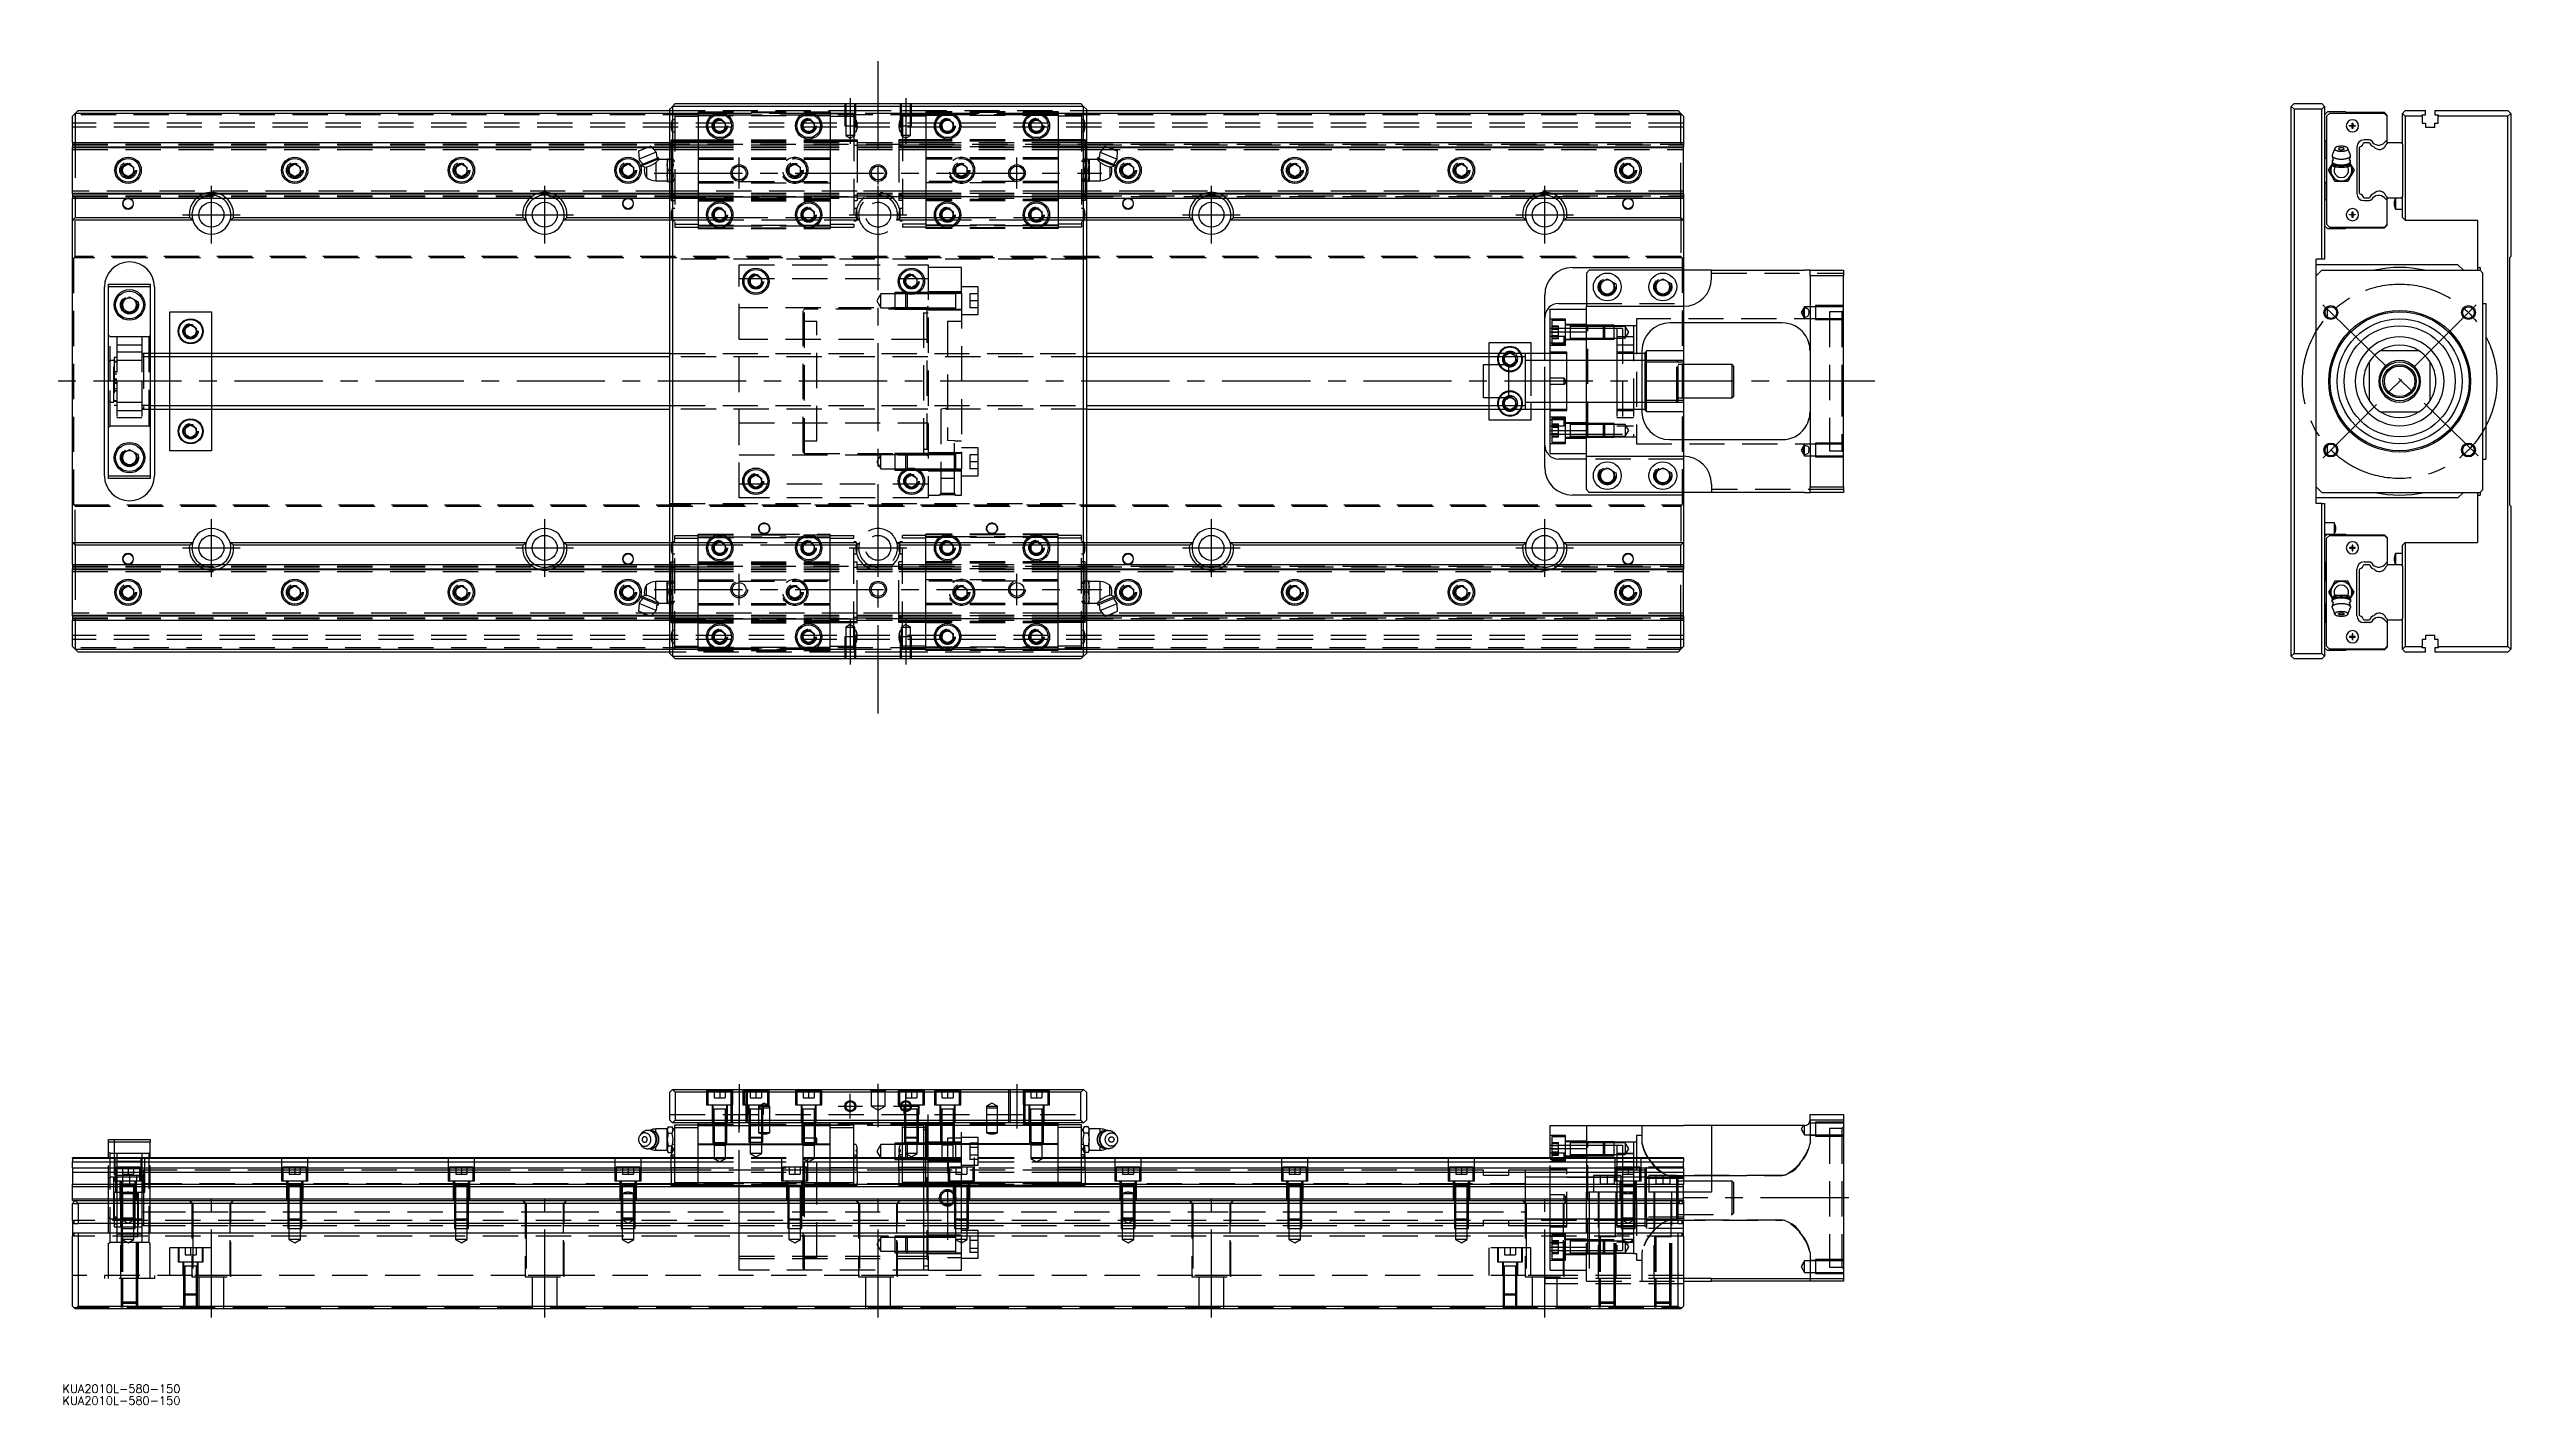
# Model space of a CAD drawing. Extents: x -8 to 878, y -369 to 120.
import ezdxf

# ---------------------------------------------------------------- set-up
doc = ezdxf.new("R2010")
doc.units = 0
doc.linetypes.add('CENTER', pattern=[50.8, 31.75, -6.35, 6.35, -6.35])
doc.linetypes.add('DASHED', pattern=[19.05, 12.7, -6.35])
doc.layers.get('0').update_dxf_attribs({"linetype": 'CONTINUOUS'})
doc.layers.add('CENTER', color=1, linetype='CENTER')
doc.styles.get("Standard").update_dxf_attribs({"font": 'txt.shx', "height": 3, "bigfont": 'bigfont.shx'})

# ---------------------------------------------------------------- blocks, each defined once
blk = doc.blocks.new('*U2')
at = {"color": 7, "linetype": 'CONTINUOUS'}
blk.add_text('KUA2010L-580-150', height=3, dxfattribs=at).set_placement((-3.59, -364.36))
blk = doc.blocks.new('*U3')
at = {"color": 7, "linetype": 'CONTINUOUS'}
blk.add_text('KUA2010L-580-150', height=3, dxfattribs=at).set_placement((-3.59, -368.61))

msp = doc.modelspace()

# ---------------------------------------------------------------- linework, layer by layer
at = {"color": 7, "linetype": 'CONTINUOUS'}
for p, q in [((2, 97.5), (1, 96.5)), ((2, 97.5), (215, 97.5)), ((215, 98), (216, 99)), ((215, -98), (215, 98)), ((216, 99), (217, 100)), ((216, 99), (216, -99)), ((364, 99), (216, 99)), ((217, 100), (363, 100)), ((363, 100), (364, 99)), ((364, 99), (365, 98)), ((364, -99), (364, 99)), ((365, 98), (365, -98)), ((365, 97.5), (578, 97.5)), ((579, 96.5), (578, 97.5)), ((799.76, 100), (798.76, 99)), ((798.76, 99), (799.76, 98)), ((798.76, -99), (798.76, 99)), ((799.76, 100), (809.76, 100)), ((809.76, 98), (799.76, 98)), ((799.76, 98), (799.76, -98)), ((810.76, 99), (809.76, 100)), ((809.76, 98), (810.76, 99)), ((809.76, 44), (809.76, 98)), ((810.76, 99), (810.76, 44)), ((838.76, 96.5), (839.76, 97.5)), ((839.76, 97.5), (847.06, 97.5)), ((847.06, 96), (847.06, 97.5)), ((850.46, 97.5), (876.76, 97.5)), ((850.46, 97.5), (850.46, 96)), ((876.76, 97.5), (877.76, 96.5)), ((1, 96.5), (0, 95.5)), ((0, 86), (0, 95.5)), ((1, 96.5), (1, 86)), ((215, 96.5), (1, 96.5)), ((231, 93.15), (233, 94.31)), ((231, 90.85), (231, 93.15)), ((233, 89.69), (231, 90.85)), ((233, 94.31), (235, 93.15)), ((235, 90.85), (233, 89.69)), ((235, 93.15), (235, 90.85)), ((263, 93.15), (265, 94.31)), ((263, 90.85), (263, 93.15)), ((265, 89.69), (263, 90.85)), ((265, 94.31), (267, 93.15)), ((267, 90.85), (265, 89.69)), ((267, 93.15), (267, 90.85)), ((313, 93.15), (315, 94.31)), ((313, 90.85), (313, 93.15)), ((315, 89.69), (313, 90.85)), ((315, 94.31), (317, 93.15)), ((317, 90.85), (315, 89.69)), ((317, 93.15), (317, 90.85)), ((345, 93.15), (347, 94.31)), ((345, 90.85), (345, 93.15)), ((347, 89.69), (345, 90.85)), ((347, 94.31), (349, 93.15)), ((349, 90.85), (347, 89.69)), ((349, 93.15), (349, 90.85)), ((579, 96.5), (365, 96.5)), ((579, 86), (579, 96.5)), ((580, 95.5), (579, 96.5)), ((580, 95.5), (580, 86)), ((811.76, 97), (810.76, 96)), ((812.46, 96.45), (811.46, 95.45)), ((811.46, 95.45), (811.46, 56.55)), ((818.26, 97), (811.76, 97)), ((832.26, 96.45), (812.46, 96.45)), ((818.51, 96.75), (818.26, 97)), ((832.26, 96.75), (818.51, 96.75)), ((819.76, 92.1), (820.66, 92.1)), ((819.76, 91.9), (819.76, 92.1)), ((820.66, 91.9), (819.76, 91.9)), ((820.66, 92.1), (820.66, 93)), ((820.66, 93), (820.86, 93)), ((820.66, 92.1), (820.76, 92)), ((820.66, 91.9), (820.76, 92)), ((820.66, 91), (820.66, 91.9)), ((820.86, 91), (820.66, 91)), ((820.86, 92.1), (820.76, 92)), ((820.86, 91.9), (820.76, 92)), ((820.86, 93), (820.86, 92.1)), ((820.86, 92.1), (821.76, 92.1)), ((820.86, 91.9), (820.86, 91)), ((821.76, 91.9), (820.86, 91.9)), ((821.76, 92.1), (821.76, 91.9)), ((833.26, 95.75), (832.26, 96.75)), ((833.26, 95.45), (832.26, 96.45)), ((833.26, 95.45), (833.26, 95.75)), ((833.26, 86.92), (833.26, 95.45)), ((838.76, 85.4), (838.76, 96.5)), ((839.76, 95.5), (838.76, 96.5)), ((845.91, 95.5), (839.76, 95.5)), ((839.76, 95.5), (839.76, 58)), ((845.91, 96), (847.06, 96)), ((845.91, 95.5), (845.91, 96)), ((845.91, 95.5), (845.91, 93)), ((845.91, 93), (847.06, 93)), ((847.06, 93), (847.06, 91.5)), ((847.06, 91.5), (850.46, 91.5)), ((850.46, 96), (851.61, 96)), ((850.46, 93), (851.61, 93)), ((850.46, 91.5), (850.46, 93)), ((851.61, 96), (851.61, 95.5)), ((851.61, 93), (851.61, 95.5)), ((876.76, 95.5), (851.61, 95.5)), ((877.76, 96.5), (876.76, 95.5)), ((876.76, -95.5), (876.76, 95.5)), ((877.76, 96.5), (877.76, 45)), ((0, 86), (0, 84.48)), ((0, 86), (215, 86)), ((0, 84.48), (207.73, 84.48)), ((0, 84.2), (0, 84.48)), ((0, 67.8), (0, 84.2)), ((0, 84.2), (207.05, 84.2)), ((208.2, 84.68), (203.77, 82.84)), ((203.77, 82.84), (203.97, 80)), ((210.07, 82.53), (203.97, 80)), ((210.93, 80.45), (204.83, 77.93)), ((211.08, 80.08), (204.98, 77.56)), ((210.07, 82.53), (208.2, 84.68)), ((208.37, 84.48), (215, 84.48)), ((208.62, 84.2), (215, 84.2)), ((210.04, 78.83), (211.08, 79.85)), ((210.93, 80.45), (210.42, 80.66)), ((210.9, 79.64), (211.08, 80.08)), ((211.08, 80.08), (210.93, 80.45)), ((214.04, 79.85), (211.08, 79.85)), ((214.4, 80), (214.04, 80)), ((214.04, 80), (214.04, 78)), ((214.04, 78), (214.4, 80)), ((214.4, 80), (215, 80)), ((365, 86), (580, 86)), ((365, 84.48), (371.63, 84.48)), ((365, 84.2), (371.38, 84.2)), ((365.6, 80), (365, 80)), ((365.6, 80), (365.96, 80)), ((365.96, 78), (365.6, 80)), ((365.96, 80), (365.96, 78)), ((368.92, 79.85), (365.96, 79.85)), ((369.07, 80.45), (368.92, 80.08)), ((368.92, 80.08), (369.1, 79.64)), ((368.92, 80.08), (375.02, 77.56)), ((369.96, 78.83), (368.92, 79.85)), ((369.58, 80.66), (369.07, 80.45)), ((369.07, 80.45), (375.17, 77.93)), ((371.8, 84.68), (369.93, 82.53)), ((369.93, 82.53), (376.03, 80)), ((371.8, 84.68), (376.23, 82.84)), ((372.27, 84.48), (580, 84.48)), ((372.95, 84.2), (580, 84.2)), ((376.03, 80), (376.23, 82.84)), ((580, 86), (580, 84.48)), ((580, 84.2), (580, 84.48)), ((580, 67.8), (580, 84.2)), ((810.76, 87), (811.26, 86.5)), ((811.26, 80.5), (810.76, 80)), ((811.26, 86.5), (811.26, 80.5)), ((813.49, 81.44), (813.46, 81.27)), ((813.46, 81.27), (813.47, 81.17)), ((813.47, 81.17), (813.5, 81.07)), ((814.38, 83.89), (813.49, 81.44)), ((813.5, 81.07), (813.55, 80.97)), ((813.55, 80.97), (813.62, 80.88)), ((813.62, 80.88), (813.71, 80.78)), ((813.71, 80.78), (813.82, 80.69)), ((813.82, 79.77), (813.76, 79.71)), ((813.82, 80.69), (813.95, 80.61)), ((813.95, 80.61), (814.09, 80.52)), ((814.09, 80.52), (814.25, 80.45)), ((814.25, 80.45), (814.43, 80.37)), ((814.38, 83.89), (814.36, 83.81)), ((814.36, 83.81), (814.36, 83.73)), ((814.36, 83.73), (814.38, 83.65)), ((814.41, 83.95), (814.38, 83.89)), ((814.38, 83.65), (814.41, 83.58)), ((814.45, 84.02), (814.41, 83.95)), ((814.41, 83.58), (814.46, 83.5)), ((814.43, 80.37), (814.62, 80.31)), ((814.51, 84.08), (814.45, 84.02)), ((814.46, 83.5), (814.53, 83.42)), ((814.57, 84.14), (814.51, 84.08)), ((814.53, 83.42), (814.61, 83.35)), ((814.65, 84.2), (814.57, 84.14)), ((814.61, 83.35), (814.71, 83.28)), ((814.62, 80.31), (814.82, 80.24)), ((814.74, 84.25), (814.65, 84.2)), ((814.71, 83.28), (814.82, 83.22)), ((814.83, 84.31), (814.74, 84.25)), ((814.82, 83.22), (814.95, 83.16)), ((814.82, 80.24), (815.04, 80.19)), ((814.94, 84.36), (814.83, 84.31)), ((815.06, 84.41), (814.94, 84.36)), ((814.95, 83.16), (815.09, 83.1)), ((815.04, 80.19), (815.26, 80.14)), ((815.18, 84.45), (815.06, 84.41)), ((815.09, 83.1), (815.24, 83.05)), ((815.32, 84.49), (815.18, 84.45)), ((815.24, 83.05), (815.41, 83)), ((815.26, 80.14), (815.5, 80.1)), ((815.46, 84.53), (815.32, 84.49)), ((815.41, 83), (815.58, 82.96)), ((815.61, 84.57), (815.46, 84.53)), ((815.5, 80.1), (815.74, 80.07)), ((815.58, 82.96), (815.77, 82.92)), ((815.76, 84.6), (815.61, 84.57)), ((815.74, 80.07), (815.99, 80.04)), ((815.92, 84.62), (815.76, 84.6)), ((815.78, 83.83), (815.76, 83.79)), ((815.76, 83.79), (815.76, 83.76)), ((815.76, 83.76), (815.76, 83.73)), ((815.76, 83.73), (815.78, 83.69)), ((815.77, 82.92), (815.96, 82.9)), ((815.79, 83.86), (815.78, 83.83)), ((815.78, 83.69), (815.79, 83.66)), ((815.82, 83.89), (815.79, 83.86)), ((815.79, 83.66), (815.82, 83.63)), ((815.85, 83.92), (815.82, 83.89)), ((815.82, 83.63), (815.85, 83.6)), ((815.89, 83.95), (815.85, 83.92)), ((815.85, 83.6), (815.89, 83.57)), ((815.94, 83.98), (815.89, 83.95)), ((815.89, 83.57), (815.94, 83.54)), ((816.08, 84.64), (815.92, 84.62)), ((815.99, 84.01), (815.94, 83.98)), ((815.94, 83.54), (815.99, 83.51)), ((815.96, 82.9), (816.15, 82.87)), ((816.05, 84.03), (815.99, 84.01)), ((815.99, 83.51), (816.05, 83.49)), ((815.99, 80.04), (816.24, 80.02)), ((816.12, 84.05), (816.05, 84.03)), ((816.05, 83.49), (816.12, 83.47)), ((816.25, 84.66), (816.08, 84.64)), ((816.19, 84.07), (816.12, 84.05)), ((816.12, 83.47), (816.19, 83.45)), ((816.15, 82.87), (816.35, 82.86)), ((816.26, 84.09), (816.19, 84.07)), ((816.19, 83.45), (816.26, 83.43)), ((816.24, 80.02), (816.5, 80.01)), ((816.42, 84.67), (816.25, 84.66)), ((816.34, 84.11), (816.26, 84.09)), ((816.26, 83.43), (816.34, 83.41)), ((816.42, 84.12), (816.34, 84.11)), ((816.34, 83.41), (816.42, 83.4)), ((816.35, 82.86), (816.56, 82.85)), ((816.59, 84.68), (816.42, 84.67)), ((816.5, 84.13), (816.42, 84.12)), ((816.42, 83.4), (816.5, 83.39)), ((816.59, 84.14), (816.5, 84.13)), ((816.5, 83.39), (816.59, 83.38)), ((816.5, 80.01), (816.76, 80)), ((816.56, 82.85), (816.76, 82.84)), ((816.76, 84.68), (816.59, 84.68)), ((816.67, 84.14), (816.59, 84.14)), ((816.59, 83.38), (816.67, 83.38)), ((816.76, 84.14), (816.67, 84.14)), ((816.67, 83.38), (816.76, 83.38)), ((816.93, 84.68), (816.76, 84.68)), ((816.85, 84.14), (816.76, 84.14)), ((816.76, 83.38), (816.85, 83.38)), ((816.76, 82.84), (816.96, 82.85)), ((816.76, 80), (817.02, 80.01)), ((816.93, 84.14), (816.85, 84.14)), ((816.85, 83.38), (816.93, 83.38)), ((817.1, 84.67), (816.93, 84.68)), ((817.02, 84.13), (816.93, 84.14)), ((816.93, 83.38), (817.02, 83.39)), ((816.96, 82.85), (817.17, 82.86)), ((817.1, 84.12), (817.02, 84.13)), ((817.02, 83.39), (817.1, 83.4)), ((817.02, 80.01), (817.28, 80.02)), ((817.27, 84.66), (817.1, 84.67)), ((817.18, 84.11), (817.1, 84.12)), ((817.1, 83.4), (817.18, 83.41)), ((817.17, 82.86), (817.37, 82.87)), ((817.26, 84.09), (817.18, 84.11)), ((817.18, 83.41), (817.26, 83.43)), ((817.33, 84.07), (817.26, 84.09)), ((817.26, 83.43), (817.33, 83.45)), ((817.44, 84.64), (817.27, 84.66)), ((817.28, 80.02), (817.53, 80.04)), ((817.4, 84.05), (817.33, 84.07)), ((817.33, 83.45), (817.4, 83.47)), ((817.37, 82.87), (817.56, 82.9)), ((817.47, 84.03), (817.4, 84.05)), ((817.4, 83.47), (817.47, 83.49)), ((817.6, 84.62), (817.44, 84.64)), ((817.53, 84.01), (817.47, 84.03)), ((817.47, 83.49), (817.53, 83.51)), ((817.58, 83.98), (817.53, 84.01)), ((817.53, 83.51), (817.58, 83.54)), ((817.53, 80.04), (817.78, 80.07)), ((817.56, 82.9), (817.75, 82.92)), ((817.63, 83.95), (817.58, 83.98)), ((817.58, 83.54), (817.63, 83.57)), ((817.76, 84.6), (817.6, 84.62)), ((817.67, 83.92), (817.63, 83.95)), ((817.63, 83.57), (817.67, 83.6)), ((817.7, 83.89), (817.67, 83.92)), ((817.67, 83.6), (817.7, 83.63)), ((817.73, 83.86), (817.7, 83.89)), ((817.7, 83.63), (817.73, 83.66)), ((817.74, 83.83), (817.73, 83.86)), ((817.73, 83.66), (817.74, 83.69)), ((817.76, 83.79), (817.74, 83.83)), ((817.74, 83.69), (817.76, 83.73)), ((817.75, 82.92), (817.94, 82.96)), ((817.91, 84.57), (817.76, 84.6)), ((817.76, 83.76), (817.76, 83.79)), ((817.76, 83.73), (817.76, 83.76)), ((817.78, 80.07), (818.02, 80.1)), ((818.06, 84.53), (817.91, 84.57)), ((817.94, 82.96), (818.11, 83)), ((818.02, 80.1), (818.26, 80.14)), ((818.2, 84.49), (818.06, 84.53)), ((818.11, 83), (818.28, 83.05)), ((818.34, 84.45), (818.2, 84.49)), ((818.26, 80.14), (818.48, 80.19)), ((818.28, 83.05), (818.43, 83.1)), ((818.46, 84.41), (818.34, 84.45)), ((818.43, 83.1), (818.57, 83.16)), ((818.58, 84.36), (818.46, 84.41)), ((818.48, 80.19), (818.7, 80.24)), ((818.57, 83.16), (818.7, 83.22)), ((818.69, 84.31), (818.58, 84.36)), ((818.78, 84.25), (818.69, 84.31)), ((818.7, 83.22), (818.81, 83.28)), ((818.7, 80.24), (818.9, 80.31)), ((818.87, 84.2), (818.78, 84.25)), ((818.81, 83.28), (818.91, 83.35)), ((818.95, 84.14), (818.87, 84.2)), ((818.9, 80.31), (819.09, 80.37)), ((818.91, 83.35), (818.99, 83.42)), ((819.01, 84.08), (818.95, 84.14)), ((818.99, 83.42), (819.06, 83.5)), ((819.07, 84.02), (819.01, 84.08)), ((819.06, 83.5), (819.11, 83.58)), ((819.11, 83.95), (819.07, 84.02)), ((819.09, 80.37), (819.27, 80.45)), ((819.14, 83.89), (819.11, 83.95)), ((819.11, 83.58), (819.14, 83.65)), ((819.16, 83.81), (819.14, 83.89)), ((820.03, 81.44), (819.14, 83.89)), ((819.14, 83.65), (819.16, 83.73)), ((819.16, 83.73), (819.16, 83.81)), ((819.27, 80.45), (819.43, 80.52)), ((819.43, 80.52), (819.57, 80.61)), ((819.57, 80.61), (819.7, 80.69)), ((819.7, 80.69), (819.81, 80.78)), ((819.76, 79.71), (819.7, 79.77)), ((819.81, 80.78), (819.9, 80.88)), ((819.9, 80.88), (819.97, 80.97)), ((819.97, 80.97), (820.02, 81.07)), ((820.02, 81.07), (820.05, 81.17)), ((820.06, 81.27), (820.03, 81.44)), ((820.05, 81.17), (820.06, 81.27)), ((822.33, 84.33), (822.33, 67.67)), ((823.26, 84.2), (823.42, 84.48)), ((823.26, 67.8), (823.26, 84.2)), ((824.82, 86), (826.9, 86)), ((826.84, 86.93), (824.93, 86.93)), ((833.26, 86.92), (832.3, 85.95)), ((832.81, 85.15), (833.26, 85.6)), ((833.26, 85.6), (833.26, 86.92)), ((833.26, 85.6), (833.66, 86)), ((833.66, 86), (838.16, 86)), ((838.16, 86), (838.76, 85.4)), ((838.76, 85.4), (838.76, 66.6)), ((18, 77.15), (20, 78.31)), ((18, 74.85), (18, 77.15)), ((20, 73.69), (18, 74.85)), ((20, 78.31), (22, 77.15)), ((22, 74.85), (20, 73.69)), ((22, 77.15), (22, 74.85)), ((78, 77.15), (80, 78.31)), ((78, 74.85), (78, 77.15)), ((80, 73.69), (78, 74.85)), ((80, 78.31), (82, 77.15)), ((82, 74.85), (80, 73.69)), ((82, 77.15), (82, 74.85)), ((138, 77.15), (140, 78.31)), ((138, 74.85), (138, 77.15)), ((140, 73.69), (138, 74.85)), ((140, 78.31), (142, 77.15)), ((142, 74.85), (140, 73.69)), ((142, 77.15), (142, 74.85)), ((198, 77.15), (200, 78.31)), ((198, 74.85), (198, 77.15)), ((200, 73.69), (198, 74.85)), ((200, 78.31), (202, 77.15)), ((202, 74.85), (200, 73.69)), ((202, 77.15), (202, 74.85)), ((205.04, 78.44), (204.83, 77.93)), ((204.83, 77.93), (204.98, 77.56)), ((204.98, 77.56), (206.1, 77.09)), ((205.94, 77.07), (206.6, 77.18)), ((206.6, 77.18), (206.6, 73.4)), ((210.04, 78.83), (210.04, 72.15)), ((210.04, 72.15), (214.04, 72.15)), ((214.4, 76), (214.04, 78)), ((214.04, 78), (214.04, 74)), ((214.04, 74), (214.4, 76)), ((214.04, 74), (214.04, 72)), ((214.4, 72), (214.04, 74)), ((214.04, 72), (214.4, 72)), ((214.4, 76), (215, 76)), ((214.4, 72), (215, 72)), ((365.6, 76), (365, 76)), ((365.6, 72), (365, 72)), ((365.6, 76), (365.96, 78)), ((365.96, 74), (365.6, 76)), ((365.6, 72), (365.96, 74)), ((365.96, 72), (365.6, 72)), ((365.96, 78), (365.96, 74)), ((365.96, 74), (365.96, 72)), ((365.96, 72.15), (369.96, 72.15)), ((369.96, 78.83), (369.96, 72.15)), ((374.06, 77.07), (373.4, 77.18)), ((373.4, 77.18), (373.4, 73.4)), ((373.9, 77.09), (375.02, 77.56)), ((375.17, 77.93), (374.96, 78.44)), ((375.02, 77.56), (375.17, 77.93)), ((378, 77.15), (380, 78.31)), ((378, 74.85), (378, 77.15)), ((380, 73.69), (378, 74.85)), ((380, 78.31), (382, 77.15)), ((382, 74.85), (380, 73.69)), ((382, 77.15), (382, 74.85)), ((438, 77.15), (440, 78.31)), ((438, 74.85), (438, 77.15)), ((440, 73.69), (438, 74.85)), ((440, 78.31), (442, 77.15)), ((442, 74.85), (440, 73.69)), ((442, 77.15), (442, 74.85)), ((498, 77.15), (500, 78.31)), ((498, 74.85), (498, 77.15)), ((500, 73.69), (498, 74.85)), ((500, 78.31), (502, 77.15)), ((502, 74.85), (500, 73.69)), ((502, 77.15), (502, 74.85)), ((558, 77.15), (560, 78.31)), ((558, 74.85), (558, 77.15)), ((560, 73.69), (558, 74.85)), ((560, 78.31), (562, 77.15)), ((562, 74.85), (560, 73.69)), ((562, 77.15), (562, 74.85)), ((810.76, 72), (811.26, 71.5)), ((811.26, 71.5), (811.26, 65.5)), ((812.14, 76), (813.3, 78)), ((813.3, 74), (812.14, 76)), ((813.3, 78), (813.58, 78.49)), ((814.45, 72), (813.3, 74)), ((813.48, 79.33), (813.46, 79.26)), ((813.46, 79.26), (813.46, 79.19)), ((813.46, 79.19), (813.47, 79.09)), ((813.46, 79.19), (813.46, 78.82)), ((813.46, 78.82), (813.46, 78.75)), ((813.46, 78.75), (813.48, 78.69)), ((813.47, 79.09), (813.5, 78.99)), ((813.5, 79.39), (813.48, 79.33)), ((813.48, 78.69), (813.5, 78.62)), ((813.53, 79.46), (813.5, 79.39)), ((813.5, 78.99), (813.55, 78.9)), ((813.5, 78.62), (813.53, 78.55)), ((813.58, 79.52), (813.53, 79.46)), ((813.53, 78.55), (813.58, 78.49)), ((813.55, 78.9), (813.62, 78.8)), ((813.63, 79.59), (813.58, 79.52)), ((813.58, 78.49), (813.63, 78.42)), ((813.62, 78.8), (813.71, 78.71)), ((813.69, 79.65), (813.63, 79.59)), ((813.63, 78.42), (813.69, 78.36)), ((813.67, 77.98), (813.68, 78.05)), ((813.67, 77.91), (813.67, 77.98)), ((813.68, 77.84), (813.67, 77.91)), ((813.68, 78.05), (813.7, 78.12)), ((813.69, 77.78), (813.68, 77.84)), ((813.76, 79.71), (813.69, 79.65)), ((813.69, 78.36), (813.76, 78.3)), ((813.7, 77.72), (813.69, 77.78)), ((813.7, 78.12), (813.72, 78.2)), ((813.73, 77.66), (813.7, 77.72)), ((813.71, 78.71), (813.82, 78.62)), ((813.72, 78.2), (813.75, 78.27)), ((813.76, 77.61), (813.73, 77.66)), ((813.75, 78.27), (813.76, 78.29)), ((813.76, 78.3), (813.88, 78.21)), ((813.76, 78.3), (814.75, 77.46)), ((813.79, 77.55), (813.76, 77.61)), ((813.84, 77.5), (813.79, 77.55)), ((813.82, 78.62), (813.95, 78.53)), ((813.88, 77.46), (813.84, 77.5)), ((813.88, 78.21), (814.02, 78.12)), ((813.94, 77.41), (813.88, 77.46)), ((814, 77.36), (813.94, 77.41)), ((813.95, 78.53), (814.09, 78.45)), ((814.08, 77.32), (814, 77.36)), ((814.02, 78.12), (814.18, 78.03)), ((814.16, 77.28), (814.08, 77.32)), ((814.09, 78.45), (814.25, 78.37)), ((814.25, 77.24), (814.16, 77.28)), ((814.18, 78.03), (814.35, 77.96)), ((814.25, 78.37), (814.43, 78.3)), ((814.35, 77.21), (814.25, 77.24)), ((814.35, 77.96), (814.55, 77.88)), ((814.44, 77.18), (814.35, 77.21)), ((814.43, 78.3), (814.62, 78.23)), ((816.76, 72), (814.45, 72)), ((814.55, 77.88), (814.75, 77.82)), ((814.62, 78.23), (814.82, 78.17)), ((814.75, 77.82), (814.97, 77.76)), ((814.92, 77.35), (814.75, 77.46)), ((814.82, 78.17), (815.04, 78.11)), ((815.12, 77.27), (814.92, 77.35)), ((814.97, 77.76), (815.21, 77.71)), ((815.04, 78.11), (815.26, 78.07)), ((815.21, 77.71), (815.45, 77.66)), ((815.26, 78.07), (815.5, 78.02)), ((815.45, 77.66), (815.7, 77.63)), ((815.5, 78.02), (815.74, 77.99)), ((815.7, 77.63), (815.96, 77.6)), ((815.74, 77.99), (815.99, 77.96)), ((815.96, 77.6), (816.22, 77.58)), ((815.99, 77.96), (816.24, 77.94)), ((816.22, 77.58), (816.49, 77.56)), ((816.24, 77.94), (816.5, 77.93)), ((816.49, 77.56), (816.76, 77.56)), ((816.5, 77.93), (816.76, 77.93)), ((816.76, 77.93), (817.02, 77.93)), ((816.76, 77.56), (817.03, 77.56)), ((819.07, 72), (816.76, 72)), ((817.02, 77.93), (817.28, 77.94)), ((817.03, 77.56), (817.3, 77.58)), ((817.28, 77.94), (817.53, 77.96)), ((817.3, 77.58), (817.56, 77.6)), ((817.53, 77.96), (817.78, 77.99)), ((817.56, 77.6), (817.82, 77.63)), ((817.78, 77.99), (818.02, 78.02)), ((817.82, 77.63), (818.07, 77.66)), ((818.02, 78.02), (818.26, 78.07)), ((818.07, 77.66), (818.31, 77.71)), ((818.26, 78.07), (818.48, 78.11)), ((818.31, 77.71), (818.55, 77.76)), ((818.54, 77.32), (818.33, 77.25)), ((818.48, 78.11), (818.7, 78.17)), ((818.77, 77.46), (818.54, 77.32)), ((818.55, 77.76), (818.77, 77.82)), ((818.7, 78.17), (818.9, 78.23)), ((818.77, 77.46), (819.76, 78.3)), ((818.77, 77.82), (818.97, 77.88)), ((818.9, 78.23), (819.09, 78.3)), ((818.97, 77.88), (819.17, 77.96)), ((820.22, 74), (819.07, 72)), ((819.17, 77.21), (819.08, 77.18)), ((819.09, 78.3), (819.27, 78.37)), ((819.17, 77.96), (819.34, 78.03)), ((819.27, 77.24), (819.17, 77.21)), ((819.27, 78.37), (819.43, 78.45)), ((819.36, 77.28), (819.27, 77.24)), ((819.34, 78.03), (819.5, 78.12)), ((819.44, 77.32), (819.36, 77.28)), ((819.43, 78.45), (819.57, 78.53)), ((819.51, 77.36), (819.44, 77.32)), ((819.5, 78.12), (819.64, 78.21)), ((819.58, 77.41), (819.51, 77.36)), ((819.57, 78.53), (819.7, 78.62)), ((819.64, 77.46), (819.58, 77.41)), ((819.64, 78.21), (819.76, 78.3)), ((819.68, 77.5), (819.64, 77.46)), ((819.73, 77.55), (819.68, 77.5)), ((819.7, 78.62), (819.81, 78.71)), ((819.76, 77.61), (819.73, 77.55)), ((819.83, 79.65), (819.76, 79.71)), ((819.76, 78.3), (819.83, 78.36)), ((819.76, 78.29), (819.77, 78.27)), ((819.79, 77.66), (819.76, 77.61)), ((819.77, 78.27), (819.8, 78.2)), ((819.82, 77.72), (819.79, 77.66)), ((819.8, 78.2), (819.82, 78.12)), ((819.81, 78.71), (819.9, 78.8)), ((819.82, 78.12), (819.84, 78.05)), ((819.83, 77.78), (819.82, 77.72)), ((819.89, 79.59), (819.83, 79.65)), ((819.83, 78.36), (819.89, 78.42)), ((819.84, 77.84), (819.83, 77.78)), ((819.84, 78.05), (819.85, 77.98)), ((819.85, 77.91), (819.84, 77.84)), ((819.85, 77.98), (819.85, 77.91)), ((819.94, 79.52), (819.89, 79.59)), ((819.89, 78.42), (819.94, 78.49)), ((819.9, 78.8), (819.97, 78.9)), ((819.99, 79.46), (819.94, 79.52)), ((819.94, 78.49), (819.99, 78.55)), ((819.94, 78.49), (820.22, 78)), ((819.97, 78.9), (820.02, 78.99)), ((820.02, 79.39), (819.99, 79.46)), ((819.99, 78.55), (820.02, 78.62)), ((820.04, 79.33), (820.02, 79.39)), ((820.02, 78.99), (820.05, 79.09)), ((820.02, 78.62), (820.04, 78.69)), ((820.06, 79.26), (820.04, 79.33)), ((820.04, 78.69), (820.06, 78.75)), ((820.05, 79.09), (820.06, 79.19)), ((820.06, 79.19), (820.06, 79.26)), ((820.06, 78.82), (820.06, 79.19)), ((820.06, 78.75), (820.06, 78.82)), ((820.22, 78), (821.38, 76)), ((821.38, 76), (820.22, 74)), ((0, 67.8), (215, 67.8)), ((0, 67.52), (0, 67.8)), ((0, 67.52), (0, 66)), ((0, 67.52), (215, 67.52)), ((0, 58), (0, 66)), ((0, 66), (215, 66)), ((1, 66), (1, 59)), ((231, 61.15), (233, 62.31)), ((233, 62.31), (235, 61.15)), ((263, 61.15), (265, 62.31)), ((265, 62.31), (267, 61.15)), ((313, 61.15), (315, 62.31)), ((315, 62.31), (317, 61.15)), ((345, 61.15), (347, 62.31)), ((347, 62.31), (349, 61.15)), ((365, 67.8), (580, 67.8)), ((365, 67.52), (580, 67.52)), ((365, 66), (580, 66)), ((579, 59), (579, 66)), ((580, 67.52), (580, 67.8)), ((580, 67.52), (580, 66)), ((580, 66), (580, 58)), ((811.26, 65.5), (810.76, 65)), ((823.42, 67.52), (823.26, 67.8)), ((826.9, 66), (824.82, 66)), ((824.93, 65.07), (826.84, 65.07)), ((832.3, 66.05), (833.26, 65.08)), ((833.66, 66), (832.81, 66.85)), ((833.26, 65.08), (833.26, 66.4)), ((833.26, 56.55), (833.26, 65.08)), ((838.16, 66), (833.66, 66)), ((835.76, 64.06), (835.76, 63.94)), ((836.26, 66), (836.26, 62)), ((838.76, 66.6), (838.16, 66)), ((838.76, 66), (838.16, 66)), ((838.76, 59), (838.76, 66.6)), ((0, 58), (1, 59)), ((0, -58), (0, 58)), ((43.29, 58), (0, 58)), ((1, 59), (42.06, 59)), ((43.29, 58), (42.06, 59)), ((56.71, 58), (57.94, 59)), ((163.29, 58), (56.71, 58)), ((57.94, 59), (162.06, 59)), ((163.29, 58), (162.06, 59)), ((176.71, 58), (177.94, 59)), ((215, 58), (176.71, 58)), ((177.94, 59), (215, 59)), ((231, 58.85), (231, 61.15)), ((233, 57.69), (231, 58.85)), ((235, 58.85), (233, 57.69)), ((235, 61.15), (235, 58.85)), ((263, 58.85), (263, 61.15)), ((265, 57.69), (263, 58.85)), ((267, 58.85), (265, 57.69)), ((267, 61.15), (267, 58.85)), ((313, 58.85), (313, 61.15)), ((315, 57.69), (313, 58.85)), ((317, 58.85), (315, 57.69)), ((317, 61.15), (317, 58.85)), ((345, 58.85), (345, 61.15)), ((347, 57.69), (345, 58.85)), ((349, 58.85), (347, 57.69)), ((349, 61.15), (349, 58.85)), ((365, 59), (402.06, 59)), ((403.29, 58), (365, 58)), ((403.29, 58), (402.06, 59)), ((416.71, 58), (417.94, 59)), ((523.29, 58), (416.71, 58)), ((417.94, 59), (522.06, 59)), ((523.29, 58), (522.06, 59)), ((536.71, 58), (537.94, 59)), ((580, 58), (536.71, 58)), ((537.94, 59), (579, 59)), ((579, 59), (580, 58)), ((580, 58), (580, 41)), ((810.76, 56), (811.76, 55)), ((811.46, 56.55), (812.46, 55.55)), ((811.76, 55), (818.26, 55)), ((812.46, 55.55), (832.26, 55.55)), ((818.26, 55), (818.51, 55.25)), ((818.51, 55.25), (832.26, 55.25)), ((819.76, 60.1), (820.66, 60.1)), ((819.76, 59.9), (819.76, 60.1)), ((820.66, 59.9), (819.76, 59.9)), ((820.66, 60.1), (820.66, 61)), ((820.66, 61), (820.86, 61)), ((820.66, 60.1), (820.76, 60)), ((820.66, 59.9), (820.76, 60)), ((820.66, 59), (820.66, 59.9)), ((820.86, 59), (820.66, 59)), ((820.86, 60.1), (820.76, 60)), ((820.86, 59.9), (820.76, 60)), ((820.86, 61), (820.86, 60.1)), ((820.86, 60.1), (821.76, 60.1)), ((820.86, 59.9), (820.86, 59)), ((821.76, 59.9), (820.86, 59.9)), ((821.76, 60.1), (821.76, 59.9)), ((832.26, 55.55), (833.26, 56.55)), ((832.26, 55.25), (833.26, 56.25)), ((833.26, 56.25), (833.26, 56.55)), ((836.26, 62), (838.76, 62)), ((838.76, 59), (839.76, 58)), ((839.76, 58), (865.76, 58)), ((865.76, 58), (865.76, 41)), ((877.26, 44.5), (877.76, 45)), ((877.26, 44.5), (877.26, -44.5)), ((244, 37.15), (246, 38.31)), ((244, 34.85), (244, 37.15)), ((246, 38.31), (248, 37.15)), ((248, 37.15), (248, 34.85)), ((300, 37.15), (302, 38.31)), ((300, 34.85), (300, 37.15)), ((302, 38.31), (304, 37.15)), ((304, 37.15), (304, 34.85)), ((540, 41), (580, 41)), ((546, 40), (545, 39)), ((545, 39), (545, 27)), ((590, 40), (546, 40)), ((550, 35.44), (552.5, 36.89)), ((552.5, 36.89), (555, 35.44)), ((570, 35.44), (572.5, 36.89)), ((572.5, 36.89), (575, 35.44)), ((580, 41), (580, 40)), ((590, 40), (623.5, 40)), ((590, 37), (590, 40)), ((625.5, 40), (623.5, 40)), ((625.5, 38), (625.5, 40)), ((625.5, 40), (637.5, 40)), ((625.5, 38), (625.5, -38)), ((637.5, 38), (625.5, 38)), ((637.5, 40), (637.5, 38)), ((637.5, -38), (637.5, 38)), ((809.76, 44), (807.76, 44)), ((807.76, 38), (807.76, 44)), ((858.76, 42), (807.76, 42)), ((809.76, 40), (807.76, 38)), ((807.76, -38), (807.76, 38)), ((810.76, 44), (809.76, 44)), ((809.76, 40), (866.76, 40)), ((860.76, 40), (858.76, 42)), ((865.76, 41), (865.76, 40)), ((865.76, 41), (866.76, 41)), ((866.76, 41), (866.76, 40)), ((867.76, 39), (866.76, 40)), ((867.76, -39), (867.76, 39)), ((11.5, -34), (11.5, 34)), ((13, 34), (13, 35)), ((13, 35), (28, 35)), ((13, -34), (13, 34)), ((28, 34), (13, 34)), ((18, 28.94), (20.5, 30.39)), ((18, 26.06), (18, 28.94)), ((20.5, 30.39), (23, 28.94)), ((23, 28.94), (23, 26.06)), ((28, 35), (28, 34)), ((28, 34), (28, -34)), ((29.5, 34), (29.5, 10)), ((246, 33.69), (244, 34.85)), ((248, 34.85), (246, 33.69)), ((302, 33.69), (300, 34.85)), ((304, 34.85), (302, 33.69)), ((530, 10), (530, 31)), ((535, 28), (545, 28)), ((545, 27), (580, 27)), ((545, 17.78), (545, 27)), ((550, 32.56), (550, 35.44)), ((552.5, 31.11), (550, 32.56)), ((555, 32.56), (552.5, 31.11)), ((555, 35.44), (555, 32.56)), ((570, 32.56), (570, 35.44)), ((572.5, 31.11), (570, 32.56)), ((575, 32.56), (572.5, 31.11)), ((575, 35.44), (575, 32.56)), ((867.76, 28), (868.76, 28)), ((868.76, 28), (868.76, -28)), ((20.5, 24.61), (18, 26.06)), ((23, 26.06), (20.5, 24.61)), ((35, 25), (50, 25)), ((35, 10), (35, 25)), ((40.5, 19.15), (42.5, 20.31)), ((40.5, 16.85), (40.5, 19.15)), ((42.5, 20.31), (44.5, 19.15)), ((44.5, 19.15), (44.5, 16.85)), ((50, 25), (50, 10)), ((532, 26), (545, 26)), ((532, 17.78), (532, 26)), ((532, 17.78), (545, 17.78)), ((532, -17.78), (532, 17.78)), ((545, -17.78), (545, 17.78)), ((545, -17.78), (545, 17.78)), ((615.5, 21), (575, 21)), ((580, 21), (580, 11)), ((623.02, 24.91), (623.06, 25.23)), ((623.06, 25.23), (623.16, 25.61)), ((623.16, 25.61), (623.3, 25.99)), ((623.3, 25.99), (623.5, 26.44)), ((623.5, 26.44), (623.72, 26.43)), ((623.5, 23.06), (623.5, 26.44)), ((623.58, 23.06), (623.5, 23.06)), ((623.82, 23.08), (623.58, 23.06)), ((623.72, 26.43), (623.94, 26.4)), ((624.04, 23.12), (623.82, 23.08)), ((623.94, 26.4), (624.15, 26.35)), ((624.29, 23.2), (624.04, 23.12)), ((624.15, 26.35), (624.35, 26.28)), ((624.52, 23.31), (624.29, 23.2)), ((624.35, 26.28), (624.58, 26.14)), ((624.72, 23.48), (624.52, 23.31)), ((624.58, 26.14), (624.77, 25.97)), ((624.88, 23.67), (624.72, 23.48)), ((624.77, 25.97), (624.91, 25.77)), ((624.99, 23.9), (624.88, 23.67)), ((624.91, 25.77), (625.02, 25.53)), ((625.06, 24.11), (624.99, 23.9)), ((625.02, 25.53), (625.08, 25.3)), ((811.76, 23.06), (811.76, 26.44)), ((215, 10), (28, 10)), ((42.5, 15.69), (40.5, 16.85)), ((44.5, 16.85), (42.5, 15.69)), ((523, 10), (365, 10)), ((510, 14), (525, 14)), ((510, 10), (510, 14)), ((516.96, 10), (517.5, 10.31)), ((517.5, 10.31), (518.04, 10)), ((532, 10), (523, 10)), ((523, 10), (523, -10)), ((523, 10), (523, -10)), ((525, 14), (525, 10)), ((565, 11), (565, -11)), ((566, 10), (565, 10)), ((566.31, 10.37), (566, 10.37)), ((566, 10.37), (566, 0)), ((566.63, 6.93), (566.63, 11)), ((580, 11), (566.63, 11)), ((580, 11), (580, 6.93)), ((844.69, 11), (830.83, 11)), ((508, -6), (508, 6)), ((508, 6), (517, 6)), ((517, 6), (517, -6)), ((566, 0), (566, -10.38)), ((566.63, -6.93), (566.63, 6.93)), ((580, 6.93), (566.63, 6.93)), ((580, 6.93), (580, -6.93)), ((597.5, 6), (580, 6)), ((598, 5.5), (597.5, 6)), ((597.5, -6), (597.5, 6)), ((598, 5.5), (598, -5.5)), ((826.76, 6.93), (826.76, -6.93)), ((848.76, -6.93), (848.76, 6.93)), ((517, -6), (508, -6)), ((566.63, -11), (566.63, -6.93)), ((580, -6.93), (566.63, -6.93)), ((580, -6), (597.5, -6)), ((580, -6.93), (580, -11)), ((597.5, -6), (598, -5.5)), ((28, -10), (215, -10)), ((29.5, -10), (29.5, -34)), ((35, -25), (35, -10)), ((40.5, -16.85), (42.5, -15.69)), ((40.5, -19.15), (40.5, -16.85)), ((42.5, -15.69), (44.5, -16.85)), ((44.5, -16.85), (44.5, -19.15)), ((50, -10), (50, -25)), ((365, -10), (523, -10)), ((510, -14), (510, -10)), ((525, -14), (510, -14)), ((517.5, -10.31), (516.96, -10)), ((518.04, -10), (517.5, -10.31)), ((523, -10), (532, -10)), ((525, -10), (525, -14)), ((530, -31), (530, -10)), ((565, -10), (566, -10)), ((566, -10.38), (566.31, -10.38)), ((580, -11), (566.63, -11)), ((580, -11), (580, -21)), ((830.83, -11), (844.69, -11)), ((18, -26.06), (20.5, -24.61)), ((18, -28.94), (18, -26.06)), ((20.5, -24.61), (23, -26.06)), ((23, -26.06), (23, -28.94)), ((50, -25), (35, -25)), ((42.5, -20.31), (40.5, -19.15)), ((44.5, -19.15), (42.5, -20.31)), ((318, -32.01), (318, -26.01)), ((532, -26), (532, -17.78)), ((532, -17.78), (545, -17.78)), ((532, -26), (545, -26)), ((545, -27), (545, -17.78)), ((575, -21), (615.5, -21)), ((623.02, -24.59), (623.06, -24.27)), ((623.06, -24.27), (623.16, -23.89)), ((623.16, -23.89), (623.3, -23.51)), ((623.3, -23.51), (623.5, -23.06)), ((623.5, -23.06), (623.72, -23.07)), ((623.5, -26.44), (623.5, -23.06)), ((623.58, -26.43), (623.5, -26.44)), ((623.82, -26.42), (623.58, -26.43)), ((623.72, -23.07), (623.94, -23.1)), ((624.04, -26.38), (623.82, -26.42)), ((623.94, -23.1), (624.15, -23.15)), ((624.29, -26.3), (624.04, -26.38)), ((624.15, -23.15), (624.35, -23.22)), ((624.52, -26.18), (624.29, -26.3)), ((624.35, -23.22), (624.58, -23.35)), ((624.72, -26.02), (624.52, -26.18)), ((624.58, -23.35), (624.77, -23.53)), ((624.88, -25.83), (624.72, -26.02)), ((624.77, -23.53), (624.91, -23.73)), ((624.99, -25.6), (624.88, -25.83)), ((624.91, -23.73), (625.02, -23.96)), ((625.06, -25.39), (624.99, -25.6)), ((625.02, -23.96), (625.08, -24.2)), ((811.76, -26.44), (811.76, -23.06)), ((13, -35), (13, -34)), ((13, -34), (28, -34)), ((28, -35), (13, -35)), ((20.5, -30.39), (18, -28.94)), ((23, -28.94), (20.5, -30.39)), ((28, -34), (28, -35)), ((244, -34.85), (246, -33.69)), ((244, -37.15), (244, -34.85)), ((246, -33.69), (248, -34.85)), ((248, -34.85), (248, -37.15)), ((300, -34.85), (302, -33.69)), ((300, -37.15), (300, -34.85)), ((302, -33.69), (304, -34.85)), ((304, -34.85), (304, -37.15)), ((318, -32.01), (318, -32.01)), ((545, -28), (535, -28)), ((545, -39), (545, -27)), ((545, -27), (580, -27)), ((550, -32.56), (552.5, -31.11)), ((550, -35.44), (550, -32.56)), ((552.5, -36.89), (550, -35.44)), ((552.5, -31.11), (555, -32.56)), ((555, -35.44), (552.5, -36.89)), ((555, -32.56), (555, -35.44)), ((570, -32.56), (572.5, -31.11)), ((570, -35.44), (570, -32.56)), ((572.5, -36.89), (570, -35.44)), ((572.5, -31.11), (575, -32.56)), ((575, -35.44), (572.5, -36.89)), ((575, -32.56), (575, -35.44)), ((867.76, -28), (868.76, -28)), ((246, -38.31), (244, -37.15)), ((248, -37.15), (246, -38.31)), ((302, -38.31), (300, -37.15)), ((304, -37.15), (302, -38.31)), ((580, -41), (540, -41)), ((545, -39), (546, -40)), ((590, -40), (546, -40)), ((580, -40), (580, -41)), ((580, -41), (580, -58)), ((590, -37), (590, -40)), ((623.5, -40), (590, -40)), ((623.5, -40), (625.5, -40)), ((625.5, -40), (625.5, -38)), ((625.5, -38), (637.5, -38)), ((637.5, -40), (625.5, -40)), ((637.5, -38), (637.5, -40)), ((807.76, -38), (809.76, -40)), ((807.76, -44), (807.76, -38)), ((858.76, -42), (807.76, -42)), ((809.76, -44), (807.76, -44)), ((809.76, -40), (866.76, -40)), ((809.76, -44), (810.76, -44)), ((809.76, -98), (809.76, -44)), ((810.76, -44), (810.76, -99)), ((858.76, -42), (860.76, -40)), ((865.76, -40), (865.76, -41)), ((865.76, -41), (866.76, -41)), ((865.76, -41), (865.76, -58)), ((866.76, -40), (867.76, -39)), ((866.76, -40), (866.76, -41)), ((814.26, -51), (810.76, -51)), ((814.26, -53), (814.26, -51)), ((814.26, -55), (814.26, -53)), ((814.76, -53.06), (814.76, -52.94)), ((877.76, -45), (877.26, -44.5)), ((877.76, -45), (877.76, -96.5)), ((0, -66), (0, -58)), ((0, -58), (43.29, -58)), ((1, -59), (0, -58)), ((42.06, -59), (1, -59)), ((1, -59), (1, -66)), ((42.06, -59), (43.29, -58)), ((56.71, -58), (163.29, -58)), ((57.94, -59), (56.71, -58)), ((162.06, -59), (57.94, -59)), ((162.06, -59), (163.29, -58)), ((176.71, -58), (215, -58)), ((177.94, -59), (176.71, -58)), ((215, -59), (177.94, -59)), ((231, -58.85), (233, -57.69)), ((231, -61.15), (231, -58.85)), ((233, -62.31), (231, -61.15)), ((233, -57.69), (235, -58.85)), ((235, -61.15), (233, -62.31)), ((235, -58.85), (235, -61.15)), ((263, -58.85), (265, -57.69)), ((263, -61.15), (263, -58.85)), ((265, -62.31), (263, -61.15)), ((265, -57.69), (267, -58.85)), ((267, -61.15), (265, -62.31)), ((267, -58.85), (267, -61.15)), ((313, -58.85), (315, -57.69)), ((313, -61.15), (313, -58.85)), ((315, -62.31), (313, -61.15)), ((315, -57.69), (317, -58.85)), ((317, -61.15), (315, -62.31)), ((317, -58.85), (317, -61.15)), ((345, -58.85), (347, -57.69)), ((345, -61.15), (345, -58.85)), ((347, -62.31), (345, -61.15)), ((347, -57.69), (349, -58.85)), ((349, -61.15), (347, -62.31)), ((349, -58.85), (349, -61.15)), ((365, -58), (403.29, -58)), ((402.06, -59), (365, -59)), ((402.06, -59), (403.29, -58)), ((416.71, -58), (523.29, -58)), ((417.94, -59), (416.71, -58)), ((522.06, -59), (417.94, -59)), ((522.06, -59), (523.29, -58)), ((536.71, -58), (580, -58)), ((537.94, -59), (536.71, -58)), ((579, -59), (537.94, -59)), ((580, -58), (579, -59)), ((579, -66), (579, -59)), ((580, -58), (580, -66)), ((810.76, -55), (811.76, -55)), ((810.76, -56), (811.76, -55)), ((811.46, -56.55), (812.46, -55.55)), ((811.46, -95.45), (811.46, -56.55)), ((811.76, -55), (818.26, -55)), ((812.46, -55.55), (832.26, -55.55)), ((818.26, -55), (818.51, -55.25)), ((818.51, -55.25), (832.26, -55.25)), ((820.66, -59.9), (819.76, -59.9)), ((819.76, -59.9), (819.76, -60.1)), ((819.76, -60.1), (820.66, -60.1)), ((820.66, -59), (820.66, -59.9)), ((820.86, -59), (820.66, -59)), ((820.66, -59.9), (820.76, -60)), ((820.66, -60.1), (820.76, -60)), ((820.66, -60.1), (820.66, -61)), ((820.66, -61), (820.86, -61)), ((820.86, -59.9), (820.76, -60)), ((820.86, -60.1), (820.76, -60)), ((820.86, -59.9), (820.86, -59)), ((821.76, -59.9), (820.86, -59.9)), ((820.86, -61), (820.86, -60.1)), ((820.86, -60.1), (821.76, -60.1)), ((821.76, -60.1), (821.76, -59.9)), ((832.26, -55.25), (833.26, -56.25)), ((832.26, -55.55), (833.26, -56.55)), ((833.26, -56.25), (833.26, -56.55)), ((833.26, -56.55), (833.26, -65.08)), ((838.76, -62), (836.26, -62)), ((836.26, -62), (836.26, -66)), ((839.76, -58), (838.76, -59)), ((838.76, -66.6), (838.76, -59)), ((839.76, -58), (865.76, -58)), ((839.76, -58), (839.76, -95.5)), ((0, -66), (0, -67.52)), ((0, -66), (215, -66)), ((0, -67.8), (0, -67.52)), ((0, -67.52), (215, -67.52)), ((0, -84.2), (0, -67.8)), ((0, -67.8), (215, -67.8)), ((365, -66), (580, -66)), ((365, -67.52), (580, -67.52)), ((365, -67.8), (580, -67.8)), ((580, -66), (580, -67.52)), ((580, -67.8), (580, -67.52)), ((580, -84.2), (580, -67.8)), ((811.26, -65.5), (810.76, -65)), ((811.26, -71.5), (811.26, -65.5)), ((822.33, -84.33), (822.33, -67.67)), ((823.26, -67.8), (823.42, -67.52)), ((823.26, -84.2), (823.26, -67.8)), ((824.82, -66), (826.9, -66)), ((824.93, -65.07), (826.84, -65.07)), ((832.3, -66.05), (833.26, -65.08)), ((832.81, -66.85), (833.26, -66.4)), ((833.26, -65.08), (833.26, -66.4)), ((833.26, -66.4), (833.66, -66)), ((833.66, -66), (838.16, -66)), ((835.76, -63.94), (835.76, -64.06)), ((838.16, -66), (838.76, -66)), ((838.16, -66), (838.76, -66.6)), ((838.76, -66.6), (838.76, -85.4)), ((18, -74.85), (20, -73.69)), ((18, -77.15), (18, -74.85)), ((20, -78.31), (18, -77.15)), ((20, -73.69), (22, -74.85)), ((22, -77.15), (20, -78.31)), ((22, -74.85), (22, -77.15)), ((78, -74.85), (80, -73.69)), ((78, -77.15), (78, -74.85)), ((80, -78.31), (78, -77.15)), ((80, -73.69), (82, -74.85)), ((82, -77.15), (80, -78.31)), ((82, -74.85), (82, -77.15)), ((138, -74.85), (140, -73.69)), ((138, -77.15), (138, -74.85)), ((140, -78.31), (138, -77.15)), ((140, -73.69), (142, -74.85)), ((142, -77.15), (140, -78.31)), ((142, -74.85), (142, -77.15)), ((198, -74.85), (200, -73.69)), ((198, -77.15), (198, -74.85)), ((200, -78.31), (198, -77.15)), ((200, -73.69), (202, -74.85)), ((202, -77.15), (200, -78.31)), ((202, -74.85), (202, -77.15)), ((204.98, -77.56), (204.83, -77.93)), ((204.83, -77.93), (205.04, -78.44)), ((210.93, -80.45), (204.83, -77.93)), ((206.1, -77.09), (204.98, -77.56)), ((211.08, -80.08), (204.98, -77.56)), ((205.94, -77.07), (206.6, -77.18)), ((206.6, -77.18), (206.6, -73.4)), ((214.04, -72.15), (210.04, -72.15)), ((210.04, -78.83), (210.04, -72.15)), ((210.04, -78.83), (211.08, -79.85)), ((211.08, -80.08), (210.9, -79.64)), ((214.04, -74), (214.04, -72)), ((214.04, -72), (214.4, -72)), ((214.4, -72), (214.04, -74)), ((214.04, -74), (214.4, -76)), ((214.04, -78), (214.04, -74)), ((214.4, -76), (214.04, -78)), ((214.04, -80), (214.04, -78)), ((214.04, -78), (214.4, -80)), ((214.4, -72), (215, -72)), ((214.4, -76), (215, -76)), ((365.6, -72), (365, -72)), ((365.6, -76), (365, -76)), ((365.96, -72), (365.6, -72)), ((365.6, -72), (365.96, -74)), ((365.96, -74), (365.6, -76)), ((365.6, -76), (365.96, -78)), ((365.96, -78), (365.6, -80)), ((365.96, -74), (365.96, -72)), ((369.96, -72.15), (365.96, -72.15)), ((365.96, -78), (365.96, -74)), ((365.96, -80), (365.96, -78)), ((368.92, -80.08), (375.02, -77.56)), ((369.96, -78.83), (368.92, -79.85)), ((369.1, -79.64), (368.92, -80.08)), ((369.07, -80.45), (375.17, -77.93)), ((369.96, -78.83), (369.96, -72.15)), ((373.4, -77.18), (373.4, -73.4)), ((374.06, -77.07), (373.4, -77.18)), ((375.02, -77.56), (373.9, -77.09)), ((374.96, -78.44), (375.17, -77.93)), ((375.17, -77.93), (375.02, -77.56)), ((378, -74.85), (380, -73.69)), ((378, -77.15), (378, -74.85)), ((380, -78.31), (378, -77.15)), ((380, -73.69), (382, -74.85)), ((382, -77.15), (380, -78.31)), ((382, -74.85), (382, -77.15)), ((438, -74.85), (440, -73.69)), ((438, -77.15), (438, -74.85)), ((440, -78.31), (438, -77.15)), ((440, -73.69), (442, -74.85)), ((442, -77.15), (440, -78.31)), ((442, -74.85), (442, -77.15)), ((498, -74.85), (500, -73.69)), ((498, -77.15), (498, -74.85)), ((500, -78.31), (498, -77.15)), ((500, -73.69), (502, -74.85)), ((502, -77.15), (500, -78.31)), ((502, -74.85), (502, -77.15)), ((558, -74.85), (560, -73.69)), ((558, -77.15), (558, -74.85)), ((560, -78.31), (558, -77.15)), ((560, -73.69), (562, -74.85)), ((562, -77.15), (560, -78.31)), ((562, -74.85), (562, -77.15)), ((810.76, -72), (811.26, -71.5)), ((813.3, -74), (812.14, -76)), ((812.14, -76), (813.3, -78)), ((814.45, -72), (813.3, -74)), ((813.3, -78), (813.58, -78.49)), ((813.46, -78.75), (813.48, -78.69)), ((813.46, -78.82), (813.46, -78.75)), ((813.46, -78.82), (813.46, -79.19)), ((813.46, -79.19), (813.47, -79.09)), ((813.46, -79.26), (813.46, -79.19)), ((813.48, -79.33), (813.46, -79.26)), ((813.47, -79.09), (813.5, -78.99)), ((813.48, -78.69), (813.5, -78.62)), ((813.5, -79.39), (813.48, -79.33)), ((813.5, -78.62), (813.53, -78.55)), ((813.5, -78.99), (813.55, -78.9)), ((813.53, -79.46), (813.5, -79.39)), ((813.53, -78.55), (813.58, -78.49)), ((813.58, -79.52), (813.53, -79.46)), ((813.55, -78.9), (813.62, -78.8)), ((813.58, -78.49), (813.63, -78.42)), ((813.63, -79.59), (813.58, -79.52)), ((813.62, -78.8), (813.71, -78.71)), ((813.63, -78.42), (813.69, -78.36)), ((813.69, -79.65), (813.63, -79.59)), ((813.68, -77.85), (813.67, -77.91)), ((813.67, -77.91), (813.67, -77.98)), ((813.67, -77.98), (813.68, -78.05)), ((813.69, -77.78), (813.68, -77.85)), ((813.68, -78.05), (813.7, -78.12)), ((813.7, -77.72), (813.69, -77.78)), ((813.69, -78.36), (813.76, -78.3)), ((813.76, -79.71), (813.69, -79.65)), ((813.73, -77.66), (813.7, -77.72)), ((813.7, -78.12), (813.72, -78.2)), ((813.71, -78.71), (813.82, -78.62)), ((813.72, -78.2), (813.75, -78.27)), ((813.76, -77.61), (813.73, -77.66)), ((813.75, -78.27), (813.76, -78.29)), ((814.75, -77.46), (813.76, -78.3)), ((813.79, -77.55), (813.76, -77.61)), ((813.76, -78.3), (813.88, -78.21)), ((813.76, -79.71), (813.82, -79.77)), ((813.83, -77.5), (813.79, -77.55)), ((813.82, -78.62), (813.95, -78.53)), ((813.88, -77.46), (813.83, -77.5)), ((813.94, -77.41), (813.88, -77.46)), ((813.88, -78.21), (814.02, -78.12)), ((814, -77.36), (813.94, -77.41)), ((813.95, -78.53), (814.09, -78.45)), ((814.08, -77.32), (814, -77.36)), ((814.02, -78.12), (814.18, -78.03)), ((814.16, -77.28), (814.08, -77.32)), ((814.09, -78.45), (814.25, -78.37)), ((814.25, -77.24), (814.16, -77.28)), ((814.18, -78.03), (814.35, -77.96)), ((814.34, -77.21), (814.25, -77.24)), ((814.25, -78.37), (814.43, -78.3)), ((814.44, -77.18), (814.34, -77.21)), ((814.35, -77.96), (814.55, -77.88)), ((814.43, -78.3), (814.62, -78.23)), ((816.76, -72), (814.45, -72)), ((814.55, -77.88), (814.75, -77.82)), ((814.62, -78.23), (814.82, -78.17)), ((814.87, -77.38), (814.75, -77.46)), ((814.75, -77.82), (814.97, -77.76)), ((814.82, -78.17), (815.04, -78.11)), ((815.06, -77.29), (814.87, -77.38)), ((814.97, -77.76), (815.21, -77.71)), ((815.04, -78.11), (815.26, -78.07)), ((815.21, -77.71), (815.45, -77.66)), ((815.26, -78.07), (815.5, -78.02)), ((815.45, -77.66), (815.7, -77.63)), ((815.5, -78.02), (815.74, -77.99)), ((815.7, -77.63), (815.96, -77.6)), ((815.74, -77.99), (815.99, -77.96)), ((815.96, -77.6), (816.22, -77.58)), ((815.99, -77.96), (816.24, -77.94)), ((816.22, -77.58), (816.49, -77.56)), ((816.24, -77.94), (816.5, -77.93)), ((816.49, -77.56), (816.76, -77.56)), ((816.5, -77.93), (816.76, -77.93)), ((819.07, -72), (816.76, -72)), ((816.76, -77.56), (817.03, -77.56)), ((816.76, -77.93), (817.02, -77.93)), ((817.02, -77.93), (817.28, -77.94)), ((817.03, -77.56), (817.3, -77.58)), ((817.28, -77.94), (817.53, -77.96)), ((817.3, -77.58), (817.56, -77.6)), ((817.53, -77.96), (817.78, -77.99)), ((817.56, -77.6), (817.82, -77.63)), ((817.78, -77.99), (818.02, -78.02)), ((817.82, -77.63), (818.07, -77.66)), ((818.02, -78.02), (818.26, -78.07)), ((818.07, -77.66), (818.31, -77.71)), ((818.26, -78.07), (818.48, -78.11)), ((818.31, -77.71), (818.55, -77.76)), ((818.59, -77.34), (818.36, -77.26)), ((818.48, -78.11), (818.7, -78.17)), ((818.55, -77.76), (818.77, -77.82)), ((818.77, -77.46), (818.59, -77.34)), ((818.7, -78.17), (818.9, -78.23)), ((819.76, -78.3), (818.77, -77.46)), ((818.77, -77.82), (818.97, -77.88)), ((818.9, -78.23), (819.09, -78.3)), ((818.97, -77.88), (819.17, -77.96)), ((820.22, -74), (819.07, -72)), ((819.18, -77.21), (819.08, -77.18)), ((819.09, -78.3), (819.27, -78.37)), ((819.17, -77.96), (819.34, -78.03)), ((819.27, -77.24), (819.18, -77.21)), ((819.36, -77.28), (819.27, -77.24)), ((819.27, -78.37), (819.43, -78.45)), ((819.34, -78.03), (819.5, -78.12)), ((819.44, -77.32), (819.36, -77.28)), ((819.43, -78.45), (819.57, -78.53)), ((819.52, -77.36), (819.44, -77.32)), ((819.5, -78.12), (819.64, -78.21)), ((819.58, -77.41), (819.52, -77.36)), ((819.57, -78.53), (819.7, -78.62)), ((819.64, -77.46), (819.58, -77.41)), ((819.68, -77.5), (819.64, -77.46)), ((819.64, -78.21), (819.76, -78.3)), ((819.73, -77.55), (819.68, -77.5)), ((819.7, -78.62), (819.81, -78.71)), ((819.7, -79.77), (819.76, -79.71)), ((819.76, -77.61), (819.73, -77.55)), ((819.79, -77.66), (819.76, -77.61)), ((819.76, -78.29), (819.77, -78.27)), ((819.76, -78.3), (819.83, -78.36)), ((819.83, -79.65), (819.76, -79.71)), ((819.77, -78.27), (819.8, -78.2)), ((819.82, -77.72), (819.79, -77.66)), ((819.8, -78.2), (819.82, -78.12)), ((819.81, -78.71), (819.9, -78.8)), ((819.83, -77.78), (819.82, -77.72)), ((819.82, -78.12), (819.84, -78.05)), ((819.84, -77.84), (819.83, -77.78)), ((819.83, -78.36), (819.89, -78.42)), ((819.89, -79.59), (819.83, -79.65)), ((819.85, -77.91), (819.84, -77.84)), ((819.84, -78.05), (819.85, -77.98)), ((819.85, -77.98), (819.85, -77.91)), ((819.89, -78.42), (819.94, -78.49)), ((819.94, -79.52), (819.89, -79.59)), ((819.9, -78.8), (819.97, -78.9)), ((819.94, -78.49), (820.22, -78)), ((819.94, -78.49), (819.99, -78.55)), ((819.99, -79.46), (819.94, -79.52)), ((819.97, -78.9), (820.02, -78.99)), ((819.99, -78.55), (820.02, -78.62)), ((820.02, -79.39), (819.99, -79.46)), ((820.02, -78.62), (820.04, -78.69)), ((820.02, -78.99), (820.05, -79.09)), ((820.04, -79.33), (820.02, -79.39)), ((820.04, -78.69), (820.06, -78.75)), ((820.06, -79.26), (820.04, -79.33)), ((820.05, -79.09), (820.06, -79.19)), ((820.06, -78.75), (820.06, -78.82)), ((820.06, -79.19), (820.06, -78.82)), ((820.06, -79.19), (820.06, -79.26)), ((821.38, -76), (820.22, -74)), ((820.22, -78), (821.38, -76)), ((0, -84.48), (0, -84.2)), ((0, -84.2), (207.05, -84.2)), ((0, -84.48), (0, -86)), ((0, -84.48), (207.73, -84.48)), ((0, -95.5), (0, -86)), ((0, -86), (215, -86)), ((1, -86), (1, -96.5)), ((203.97, -80), (203.77, -82.84)), ((208.2, -84.68), (203.77, -82.84)), ((210.07, -82.53), (203.97, -80)), ((208.2, -84.68), (210.07, -82.53)), ((208.37, -84.48), (215, -84.48)), ((208.62, -84.2), (215, -84.2)), ((210.42, -80.66), (210.93, -80.45)), ((210.93, -80.45), (211.08, -80.08)), ((211.08, -79.85), (214.04, -79.85)), ((214.4, -80), (214.04, -80)), ((214.4, -80), (215, -80)), ((365.6, -80), (365, -80)), ((365, -84.2), (371.38, -84.2)), ((365, -84.48), (371.63, -84.48)), ((365, -86), (580, -86)), ((365.6, -80), (365.96, -80)), ((365.96, -79.85), (368.92, -79.85)), ((368.92, -80.08), (369.07, -80.45)), ((369.07, -80.45), (369.58, -80.66)), ((369.93, -82.53), (376.03, -80)), ((369.93, -82.53), (371.8, -84.68)), ((371.8, -84.68), (376.23, -82.84)), ((372.27, -84.48), (580, -84.48)), ((372.95, -84.2), (580, -84.2)), ((376.23, -82.84), (376.03, -80)), ((579, -96.5), (579, -86)), ((580, -84.48), (580, -84.2)), ((580, -84.48), (580, -86)), ((580, -86), (580, -95.5)), ((811.26, -80.5), (810.76, -80)), ((810.76, -87), (811.26, -86.5)), ((811.26, -86.5), (811.26, -80.5)), ((813.46, -81.27), (813.47, -81.17)), ((813.49, -81.44), (813.46, -81.27)), ((813.47, -81.17), (813.5, -81.07)), ((813.49, -81.44), (814.38, -83.89)), ((813.5, -81.07), (813.55, -80.97)), ((813.55, -80.97), (813.62, -80.88)), ((813.62, -80.88), (813.71, -80.78)), ((813.71, -80.78), (813.82, -80.69)), ((813.82, -80.69), (813.95, -80.61)), ((813.95, -80.61), (814.09, -80.52)), ((814.09, -80.52), (814.25, -80.45)), ((814.25, -80.45), (814.43, -80.37)), ((814.36, -83.73), (814.38, -83.65)), ((814.36, -83.81), (814.36, -83.73)), ((814.38, -83.89), (814.36, -83.81)), ((814.38, -83.65), (814.41, -83.58)), ((814.41, -83.95), (814.38, -83.89)), ((814.41, -83.58), (814.46, -83.5)), ((814.45, -84.02), (814.41, -83.95)), ((814.43, -80.37), (814.62, -80.31)), ((814.51, -84.08), (814.45, -84.02)), ((814.46, -83.5), (814.53, -83.42)), ((814.57, -84.14), (814.51, -84.08)), ((814.53, -83.42), (814.61, -83.35)), ((814.65, -84.2), (814.57, -84.14)), ((814.61, -83.35), (814.71, -83.28)), ((814.62, -80.31), (814.82, -80.24)), ((814.74, -84.25), (814.65, -84.2)), ((814.71, -83.28), (814.82, -83.22)), ((814.83, -84.31), (814.74, -84.25)), ((814.82, -80.24), (815.04, -80.19)), ((814.82, -83.22), (814.95, -83.16)), ((814.94, -84.36), (814.83, -84.31)), ((815.06, -84.41), (814.94, -84.36)), ((814.95, -83.16), (815.09, -83.1)), ((815.04, -80.19), (815.26, -80.14)), ((815.18, -84.45), (815.06, -84.41)), ((815.09, -83.1), (815.24, -83.05)), ((815.32, -84.49), (815.18, -84.45)), ((815.24, -83.05), (815.41, -83)), ((815.26, -80.14), (815.5, -80.1)), ((815.46, -84.53), (815.32, -84.49)), ((815.41, -83), (815.58, -82.96)), ((815.61, -84.57), (815.46, -84.53)), ((815.5, -80.1), (815.74, -80.07)), ((815.58, -82.96), (815.77, -82.92)), ((815.76, -84.6), (815.61, -84.57)), ((815.74, -80.07), (815.99, -80.04)), ((815.76, -83.73), (815.78, -83.69)), ((815.76, -83.76), (815.76, -83.73)), ((815.76, -83.79), (815.76, -83.76)), ((815.78, -83.83), (815.76, -83.79)), ((815.92, -84.62), (815.76, -84.6)), ((815.77, -82.92), (815.96, -82.9)), ((815.78, -83.69), (815.79, -83.66)), ((815.79, -83.86), (815.78, -83.83)), ((815.79, -83.66), (815.82, -83.63)), ((815.82, -83.89), (815.79, -83.86)), ((815.82, -83.63), (815.85, -83.6)), ((815.85, -83.92), (815.82, -83.89)), ((815.85, -83.6), (815.89, -83.57)), ((815.89, -83.95), (815.85, -83.92)), ((815.89, -83.57), (815.94, -83.54)), ((815.94, -83.98), (815.89, -83.95)), ((816.08, -84.64), (815.92, -84.62)), ((815.94, -83.54), (815.99, -83.51)), ((815.99, -84.01), (815.94, -83.98)), ((815.96, -82.9), (816.15, -82.87)), ((815.99, -80.04), (816.24, -80.02)), ((815.99, -83.51), (816.05, -83.49)), ((816.05, -84.03), (815.99, -84.01)), ((816.05, -83.49), (816.12, -83.47)), ((816.12, -84.05), (816.05, -84.03)), ((816.25, -84.66), (816.08, -84.64)), ((816.12, -83.47), (816.19, -83.45)), ((816.19, -84.07), (816.12, -84.05)), ((816.15, -82.87), (816.35, -82.86)), ((816.19, -83.45), (816.26, -83.43)), ((816.26, -84.09), (816.19, -84.07)), ((816.24, -80.02), (816.5, -80.01)), ((816.42, -84.67), (816.25, -84.66)), ((816.26, -83.43), (816.34, -83.41)), ((816.34, -84.11), (816.26, -84.09)), ((816.34, -83.41), (816.42, -83.4)), ((816.42, -84.12), (816.34, -84.11)), ((816.35, -82.86), (816.56, -82.85)), ((816.42, -83.4), (816.5, -83.39)), ((816.5, -84.13), (816.42, -84.12)), ((816.59, -84.68), (816.42, -84.67)), ((816.5, -80.01), (816.76, -80)), ((816.5, -83.39), (816.59, -83.38)), ((816.59, -84.14), (816.5, -84.13)), ((816.56, -82.85), (816.76, -82.84)), ((816.59, -83.38), (816.67, -83.38)), ((816.67, -84.14), (816.59, -84.14)), ((816.76, -84.68), (816.59, -84.68)), ((816.67, -83.38), (816.76, -83.38)), ((816.76, -84.14), (816.67, -84.14)), ((816.76, -80), (817.02, -80.01)), ((816.76, -82.84), (816.96, -82.85)), ((816.76, -83.38), (816.85, -83.38)), ((816.85, -84.14), (816.76, -84.14)), ((816.93, -84.68), (816.76, -84.68)), ((816.85, -83.38), (816.93, -83.38)), ((816.93, -84.14), (816.85, -84.14)), ((816.93, -83.38), (817.02, -83.39)), ((817.02, -84.13), (816.93, -84.14)), ((817.1, -84.67), (816.93, -84.68)), ((816.96, -82.85), (817.17, -82.86)), ((817.02, -80.01), (817.28, -80.02)), ((817.02, -83.39), (817.1, -83.4)), ((817.1, -84.12), (817.02, -84.13)), ((817.1, -83.4), (817.18, -83.41)), ((817.18, -84.11), (817.1, -84.12)), ((817.27, -84.66), (817.1, -84.67)), ((817.17, -82.86), (817.37, -82.87)), ((817.18, -83.41), (817.26, -83.43)), ((817.26, -84.09), (817.18, -84.11)), ((817.26, -83.43), (817.33, -83.45)), ((817.33, -84.07), (817.26, -84.09)), ((817.44, -84.64), (817.27, -84.66)), ((817.28, -80.02), (817.53, -80.04)), ((817.33, -83.45), (817.4, -83.47)), ((817.4, -84.05), (817.33, -84.07)), ((817.37, -82.87), (817.56, -82.9)), ((817.4, -83.47), (817.47, -83.49)), ((817.47, -84.03), (817.4, -84.05)), ((817.6, -84.62), (817.44, -84.64)), ((817.47, -83.49), (817.53, -83.51)), ((817.53, -84.01), (817.47, -84.03)), ((817.53, -80.04), (817.78, -80.07)), ((817.53, -83.51), (817.58, -83.54)), ((817.58, -83.98), (817.53, -84.01)), ((817.56, -82.9), (817.75, -82.92)), ((817.58, -83.54), (817.63, -83.57)), ((817.63, -83.95), (817.58, -83.98)), ((817.76, -84.6), (817.6, -84.62)), ((817.63, -83.57), (817.67, -83.6)), ((817.67, -83.92), (817.63, -83.95)), ((817.67, -83.6), (817.7, -83.63)), ((817.7, -83.89), (817.67, -83.92)), ((817.7, -83.63), (817.73, -83.66)), ((817.73, -83.86), (817.7, -83.89)), ((817.73, -83.66), (817.74, -83.69)), ((817.74, -83.83), (817.73, -83.86)), ((817.74, -83.69), (817.76, -83.73)), ((817.76, -83.79), (817.74, -83.83)), ((817.75, -82.92), (817.94, -82.96)), ((817.76, -83.73), (817.76, -83.76)), ((817.76, -83.76), (817.76, -83.79)), ((817.91, -84.57), (817.76, -84.6)), ((817.78, -80.07), (818.02, -80.1)), ((818.06, -84.53), (817.91, -84.57)), ((817.94, -82.96), (818.11, -83)), ((818.02, -80.1), (818.26, -80.14)), ((818.2, -84.49), (818.06, -84.53)), ((818.11, -83), (818.28, -83.05)), ((818.34, -84.45), (818.2, -84.49)), ((818.26, -80.14), (818.48, -80.19)), ((818.28, -83.05), (818.43, -83.1)), ((818.46, -84.41), (818.34, -84.45)), ((818.43, -83.1), (818.57, -83.16)), ((818.58, -84.36), (818.46, -84.41)), ((818.48, -80.19), (818.7, -80.24)), ((818.57, -83.16), (818.7, -83.22)), ((818.69, -84.31), (818.58, -84.36)), ((818.78, -84.25), (818.69, -84.31)), ((818.7, -80.24), (818.9, -80.31)), ((818.7, -83.22), (818.81, -83.28)), ((818.87, -84.2), (818.78, -84.25)), ((818.81, -83.28), (818.91, -83.35)), ((818.95, -84.14), (818.87, -84.2)), ((818.9, -80.31), (819.09, -80.37)), ((818.91, -83.35), (818.99, -83.42)), ((819.01, -84.08), (818.95, -84.14)), ((818.99, -83.42), (819.06, -83.5)), ((819.07, -84.02), (819.01, -84.08)), ((819.06, -83.5), (819.11, -83.58)), ((819.11, -83.95), (819.07, -84.02)), ((819.09, -80.37), (819.27, -80.45)), ((819.11, -83.58), (819.14, -83.65)), ((819.14, -83.89), (819.11, -83.95)), ((819.14, -83.89), (820.03, -81.44)), ((819.14, -83.65), (819.16, -83.73)), ((819.16, -83.81), (819.14, -83.89)), ((819.16, -83.73), (819.16, -83.81)), ((819.27, -80.45), (819.43, -80.52)), ((819.43, -80.52), (819.57, -80.61)), ((819.57, -80.61), (819.7, -80.69)), ((819.7, -80.69), (819.81, -80.78)), ((819.81, -80.78), (819.9, -80.88)), ((819.9, -80.88), (819.97, -80.97)), ((819.97, -80.97), (820.02, -81.07)), ((820.02, -81.07), (820.05, -81.17)), ((820.06, -81.3), (820.03, -81.44)), ((820.05, -81.17), (820.06, -81.27)), ((820.06, -81.27), (820.06, -81.3)), ((823.42, -84.48), (823.26, -84.2)), ((826.9, -86), (824.82, -86)), ((826.84, -86.93), (824.93, -86.93)), ((833.26, -86.92), (832.3, -85.95)), ((833.66, -86), (832.81, -85.15)), ((833.26, -85.6), (833.26, -86.92)), ((833.26, -86.92), (833.26, -95.45)), ((838.16, -86), (833.66, -86)), ((838.76, -85.4), (838.16, -86)), ((838.76, -96.5), (838.76, -85.4)), ((0, -95.5), (1, -96.5)), ((1, -96.5), (2, -97.5)), ((1, -96.5), (215, -96.5)), ((231, -90.85), (233, -89.69)), ((231, -93.15), (231, -90.85)), ((233, -94.31), (231, -93.15)), ((233, -89.69), (235, -90.85)), ((235, -93.15), (233, -94.31)), ((235, -90.85), (235, -93.15)), ((263, -90.85), (265, -89.69)), ((263, -93.15), (263, -90.85)), ((265, -94.31), (263, -93.15)), ((265, -89.69), (267, -90.85)), ((267, -93.15), (265, -94.31)), ((267, -90.85), (267, -93.15)), ((313, -90.85), (315, -89.69)), ((313, -93.15), (313, -90.85)), ((315, -94.31), (313, -93.15)), ((315, -89.69), (317, -90.85)), ((317, -93.15), (315, -94.31)), ((317, -90.85), (317, -93.15)), ((345, -90.85), (347, -89.69)), ((345, -93.15), (345, -90.85)), ((347, -94.31), (345, -93.15)), ((347, -89.69), (349, -90.85)), ((349, -93.15), (347, -94.31)), ((349, -90.85), (349, -93.15)), ((365, -96.5), (579, -96.5)), ((578, -97.5), (579, -96.5)), ((579, -96.5), (580, -95.5)), ((811.76, -97), (810.76, -96)), ((812.46, -96.45), (811.46, -95.45)), ((818.26, -97), (811.76, -97)), ((832.26, -96.45), (812.46, -96.45)), ((818.51, -96.75), (818.26, -97)), ((832.26, -96.75), (818.51, -96.75)), ((820.66, -91.9), (819.76, -91.9)), ((819.76, -91.9), (819.76, -92.1)), ((819.76, -92.1), (820.66, -92.1)), ((820.66, -91), (820.66, -91.9)), ((820.86, -91), (820.66, -91)), ((820.66, -91.9), (820.76, -92)), ((820.66, -92.1), (820.76, -92)), ((820.66, -92.1), (820.66, -93)), ((820.66, -93), (820.86, -93)), ((820.86, -91.9), (820.76, -92)), ((820.86, -92.1), (820.76, -92)), ((820.86, -91.9), (820.86, -91)), ((821.76, -91.9), (820.86, -91.9)), ((820.86, -93), (820.86, -92.1)), ((820.86, -92.1), (821.76, -92.1)), ((821.76, -92.1), (821.76, -91.9)), ((833.26, -95.45), (832.26, -96.45)), ((833.26, -95.75), (832.26, -96.75)), ((833.26, -95.45), (833.26, -95.75)), ((838.76, -96.5), (839.76, -95.5)), ((839.76, -97.5), (838.76, -96.5)), ((839.76, -95.5), (845.91, -95.5)), ((845.91, -93), (845.91, -95.5)), ((847.06, -93), (845.91, -93)), ((845.91, -96), (845.91, -95.5)), ((847.06, -96), (845.91, -96)), ((850.46, -91.5), (847.06, -91.5)), ((847.06, -91.5), (847.06, -93)), ((847.06, -97.5), (847.06, -96)), ((850.46, -93), (850.46, -91.5)), ((851.61, -93), (850.46, -93)), ((851.61, -96), (850.46, -96)), ((850.46, -96), (850.46, -97.5)), ((851.61, -95.5), (851.61, -93)), ((851.61, -95.5), (851.61, -96)), ((851.61, -95.5), (876.76, -95.5)), ((876.76, -95.5), (877.76, -96.5)), ((877.76, -96.5), (876.76, -97.5)), ((215, -97.5), (2, -97.5)), ((216, -99), (215, -98)), ((217, -100), (216, -99)), ((216, -99), (364, -99)), ((363, -100), (217, -100)), ((364, -99), (363, -100)), ((365, -98), (364, -99)), ((578, -97.5), (365, -97.5)), ((799.76, -98), (798.76, -99)), ((798.76, -99), (799.76, -100)), ((799.76, -98), (809.76, -98)), ((809.76, -100), (799.76, -100)), ((810.76, -99), (809.76, -98)), ((809.76, -100), (810.76, -99)), ((847.06, -97.5), (839.76, -97.5)), ((876.76, -97.5), (850.46, -97.5)), ((216, -255.08), (215, -256.08)), ((215, -266.08), (215, -256.08)), ((217, -256.08), (216, -255.08)), ((216, -255.08), (364, -255.08)), ((363, -256.08), (217, -256.08)), ((217, -256.08), (217, -266.08)), ((364, -255.08), (363, -256.08)), ((363, -266.08), (363, -256.08)), ((365, -256.08), (364, -255.08)), ((365, -256.08), (365, -266.08)), ((235.5, -262.18), (230.5, -262.18)), ((235.5, -262.18), (230.5, -262.18)), ((247, -262.18), (243.5, -262.18)), ((248.5, -262.18), (247, -262.18)), ((267.5, -262.18), (262.5, -262.18)), ((267.5, -262.18), (262.5, -262.18)), ((301.23, -262.18), (299.5, -262.18)), ((301.67, -262.18), (301.23, -262.18)), ((304.5, -262.18), (301.67, -262.18)), ((317.5, -262.18), (312.5, -262.18)), ((317.5, -262.18), (312.5, -262.18)), ((349.5, -262.18), (344.5, -262.18)), ((625.5, -266.08), (625.5, -264.08)), ((625.5, -264.08), (637.5, -264.08)), ((637.5, -264.08), (637.5, -266.08)), ((13, -274.08), (13, -273.08)), ((13, -273.08), (28, -273.08)), ((13, -279.58), (13, -274.08)), ((28, -274.08), (13, -274.08)), ((28, -273.08), (28, -274.08)), ((28, -279.58), (28, -274.08)), ((203.8, -272.7), (203.77, -272.89)), ((203.77, -272.89), (203.77, -273.08)), ((203.77, -273.08), (203.77, -273.27)), ((203.77, -273.27), (203.8, -273.46)), ((203.83, -272.51), (203.8, -272.7)), ((203.8, -273.46), (203.83, -273.65)), ((203.88, -272.33), (203.83, -272.51)), ((203.83, -273.65), (203.88, -273.83)), ((203.94, -272.15), (203.88, -272.33)), ((203.88, -273.83), (203.94, -274.01)), ((204.02, -271.98), (203.94, -272.15)), ((203.94, -274.01), (204.02, -274.18)), ((204.1, -271.81), (204.02, -271.98)), ((204.02, -274.18), (204.1, -274.35)), ((204.2, -271.66), (204.1, -271.81)), ((204.1, -274.35), (204.2, -274.5)), ((204.56, -271.12), (204.2, -271.66)), ((204.31, -271.51), (204.2, -271.66)), ((204.2, -274.5), (204.31, -274.65)), ((204.2, -274.5), (204.56, -275.04)), ((204.43, -271.37), (204.31, -271.51)), ((204.31, -274.65), (204.43, -274.79)), ((204.56, -271.24), (204.43, -271.37)), ((204.71, -270.92), (204.56, -271.12)), ((204.69, -271.13), (204.56, -271.24)), ((204.84, -271.03), (204.69, -271.13)), ((204.88, -270.73), (204.71, -270.92)), ((204.99, -270.94), (204.84, -271.03)), ((205.05, -270.56), (204.88, -270.73)), ((205.15, -270.86), (204.99, -270.94)), ((205.24, -270.4), (205.05, -270.56)), ((205.08, -272.91), (205.06, -272.99)), ((205.06, -272.99), (205.06, -273.08)), ((205.06, -273.08), (205.06, -273.17)), ((205.06, -273.17), (205.08, -273.25)), ((205.09, -272.82), (205.08, -272.91)), ((205.08, -273.25), (205.09, -273.34)), ((205.12, -272.74), (205.09, -272.82)), ((205.09, -273.34), (205.12, -273.42)), ((205.15, -272.66), (205.12, -272.74)), ((205.12, -273.42), (205.15, -273.5)), ((205.31, -270.79), (205.15, -270.86)), ((205.19, -272.58), (205.15, -272.66)), ((205.15, -273.5), (205.19, -273.58)), ((205.23, -272.51), (205.19, -272.58)), ((205.19, -273.58), (205.23, -273.65)), ((205.28, -272.44), (205.23, -272.51)), ((205.23, -273.65), (205.28, -273.72)), ((205.44, -270.26), (205.24, -270.4)), ((205.33, -272.37), (205.28, -272.44)), ((205.28, -273.72), (205.33, -273.79)), ((205.48, -270.74), (205.31, -270.79)), ((205.39, -272.31), (205.33, -272.37)), ((205.33, -273.79), (205.39, -273.85)), ((205.46, -272.26), (205.39, -272.31)), ((205.39, -273.85), (205.46, -273.9)), ((205.64, -270.13), (205.44, -270.26)), ((205.52, -272.21), (205.46, -272.26)), ((205.46, -273.9), (205.52, -273.95)), ((205.65, -270.71), (205.48, -270.74)), ((205.59, -272.17), (205.52, -272.21)), ((205.52, -273.95), (205.59, -273.99)), ((205.67, -272.14), (205.59, -272.17)), ((205.59, -273.99), (205.67, -274.02)), ((205.86, -270.03), (205.64, -270.13)), ((205.82, -270.69), (205.65, -270.71)), ((205.75, -272.11), (205.67, -272.14)), ((205.67, -274.02), (205.75, -274.05)), ((205.82, -272.1), (205.75, -272.11)), ((205.75, -274.05), (205.82, -274.06)), ((206, -270.68), (205.82, -270.69)), ((205.9, -272.08), (205.82, -272.1)), ((205.82, -274.06), (205.9, -274.08)), ((206.08, -269.94), (205.86, -270.03)), ((205.99, -272.08), (205.9, -272.08)), ((205.9, -274.08), (205.99, -274.08)), ((206.07, -272.08), (205.99, -272.08)), ((205.99, -274.08), (206.07, -274.08)), ((206.17, -270.69), (206, -270.68)), ((206.15, -272.1), (206.07, -272.08)), ((206.07, -274.08), (206.15, -274.06)), ((206.31, -269.87), (206.08, -269.94)), ((206.22, -272.11), (206.15, -272.1)), ((206.15, -274.06), (206.22, -274.05)), ((206.34, -270.71), (206.17, -270.69)), ((206.3, -272.14), (206.22, -272.11)), ((206.22, -274.05), (206.3, -274.02)), ((206.38, -272.17), (206.3, -272.14)), ((206.3, -274.02), (206.38, -273.99)), ((206.55, -269.82), (206.31, -269.87)), ((206.51, -270.75), (206.34, -270.71)), ((206.45, -272.21), (206.38, -272.17)), ((206.38, -273.99), (206.45, -273.95)), ((206.52, -272.26), (206.45, -272.21)), ((206.45, -273.95), (206.52, -273.9)), ((206.68, -270.8), (206.51, -270.75)), ((206.58, -272.31), (206.52, -272.26)), ((206.52, -273.9), (206.58, -273.85)), ((206.78, -269.79), (206.55, -269.82)), ((206.64, -272.37), (206.58, -272.31)), ((206.58, -273.85), (206.64, -273.79)), ((206.69, -272.44), (206.64, -272.37)), ((206.64, -273.79), (206.69, -273.72)), ((206.84, -270.87), (206.68, -270.8)), ((206.74, -272.51), (206.69, -272.44)), ((206.69, -273.72), (206.74, -273.65)), ((206.79, -272.58), (206.74, -272.51)), ((206.74, -273.65), (206.79, -273.58)), ((207.02, -269.78), (206.78, -269.79)), ((206.82, -272.66), (206.79, -272.58)), ((206.79, -273.58), (206.82, -273.5)), ((206.85, -272.74), (206.82, -272.66)), ((206.82, -273.5), (206.85, -273.42)), ((207, -270.95), (206.84, -270.87)), ((206.88, -272.82), (206.85, -272.74)), ((206.85, -273.42), (206.88, -273.34)), ((206.9, -272.91), (206.88, -272.82)), ((206.88, -273.34), (206.9, -273.25)), ((206.91, -272.99), (206.9, -272.91)), ((206.9, -273.25), (206.91, -273.17)), ((206.91, -273.08), (206.91, -272.99)), ((206.91, -273.17), (206.91, -273.08)), ((207.15, -271.04), (207, -270.95)), ((207.26, -269.79), (207.02, -269.78)), ((207.29, -271.14), (207.15, -271.04)), ((207.5, -269.82), (207.26, -269.79)), ((207.43, -271.26), (207.29, -271.14)), ((207.56, -271.39), (207.43, -271.26)), ((207.88, -269.78), (207.47, -269.81)), ((207.73, -269.87), (207.5, -269.82)), ((207.67, -271.53), (207.56, -271.39)), ((207.56, -274.77), (207.67, -274.63)), ((207.78, -271.67), (207.67, -271.53)), ((207.67, -274.63), (207.78, -274.49)), ((207.96, -269.94), (207.73, -269.87)), ((207.88, -271.83), (207.78, -271.67)), ((207.78, -274.49), (207.88, -274.33)), ((208.12, -269.79), (207.88, -269.78)), ((208.03, -269.78), (207.88, -269.78)), ((207.96, -271.99), (207.88, -271.83)), ((207.88, -274.33), (207.96, -274.17)), ((208.19, -270.03), (207.96, -269.94)), ((208.03, -272.16), (207.96, -271.99)), ((207.96, -274.17), (208.03, -274)), ((208.27, -269.79), (208.03, -269.78)), ((208.09, -272.34), (208.03, -272.16)), ((208.03, -274), (208.09, -273.82)), ((208.14, -272.52), (208.09, -272.34)), ((208.09, -273.82), (208.14, -273.64)), ((208.36, -269.82), (208.12, -269.79)), ((208.18, -272.71), (208.14, -272.52)), ((208.14, -273.64), (208.18, -273.45)), ((208.2, -272.89), (208.18, -272.71)), ((208.18, -273.45), (208.2, -273.27)), ((208.4, -270.14), (208.19, -270.03)), ((208.2, -273.08), (208.2, -272.89)), ((208.2, -273.27), (208.2, -273.08)), ((208.51, -269.82), (208.27, -269.79)), ((208.59, -269.87), (208.36, -269.82)), ((208.61, -270.27), (208.4, -270.14)), ((208.74, -269.87), (208.51, -269.82)), ((208.82, -269.94), (208.59, -269.87)), ((208.81, -270.41), (208.61, -270.27)), ((208.97, -269.94), (208.74, -269.87)), ((209, -270.57), (208.81, -270.41)), ((209.04, -270.03), (208.82, -269.94)), ((209.2, -270.03), (208.97, -269.94)), ((209.17, -270.75), (209, -270.57)), ((209.26, -270.14), (209.04, -270.03)), ((209.34, -270.94), (209.17, -270.75)), ((209.42, -270.14), (209.2, -270.03)), ((209.47, -270.27), (209.26, -270.14)), ((209.28, -270.07), (210.04, -270.47)), ((209.49, -271.14), (209.34, -270.94)), ((209.62, -270.27), (209.42, -270.14)), ((209.67, -270.41), (209.47, -270.27)), ((209.62, -271.36), (209.49, -271.14)), ((209.82, -270.41), (209.62, -270.27)), ((209.74, -271.58), (209.62, -271.36)), ((209.62, -274.8), (209.74, -274.58)), ((209.86, -270.57), (209.67, -270.41)), ((209.84, -271.82), (209.74, -271.58)), ((209.74, -274.58), (209.84, -274.34)), ((210.01, -270.57), (209.82, -270.41)), ((209.92, -272.06), (209.84, -271.82)), ((209.84, -274.34), (209.92, -274.1)), ((210.03, -270.75), (209.86, -270.57)), ((209.98, -272.31), (209.92, -272.06)), ((209.92, -274.1), (209.98, -273.85)), ((210.03, -272.56), (209.98, -272.31)), ((209.98, -273.85), (210.03, -273.6)), ((210.19, -270.75), (210.01, -270.57)), ((210.2, -270.94), (210.03, -270.75)), ((210.06, -272.82), (210.03, -272.56)), ((210.03, -273.6), (210.06, -273.34)), ((214.04, -269.23), (210.04, -269.23)), ((210.04, -270.47), (210.04, -269.23)), ((210.07, -273.08), (210.06, -272.82)), ((210.06, -273.34), (210.07, -273.08)), ((210.35, -270.94), (210.19, -270.75)), ((210.34, -271.14), (210.2, -270.94)), ((210.48, -271.36), (210.34, -271.14)), ((210.5, -271.14), (210.35, -270.94)), ((210.59, -271.58), (210.48, -271.36)), ((210.48, -274.8), (210.59, -274.58)), ((210.63, -271.36), (210.5, -271.14)), ((210.69, -271.82), (210.59, -271.58)), ((210.59, -274.58), (210.69, -274.34)), ((210.75, -271.58), (210.63, -271.36)), ((210.63, -274.8), (210.75, -274.58)), ((210.78, -272.06), (210.69, -271.82)), ((210.69, -274.34), (210.78, -274.1)), ((210.85, -271.82), (210.75, -271.58)), ((210.75, -274.58), (210.85, -274.34)), ((210.84, -272.31), (210.78, -272.06)), ((210.78, -274.1), (210.84, -273.85)), ((210.89, -272.56), (210.84, -272.31)), ((210.84, -273.85), (210.89, -273.6)), ((210.93, -272.06), (210.85, -271.82)), ((210.85, -274.34), (210.93, -274.1)), ((210.92, -272.82), (210.89, -272.56)), ((210.89, -273.6), (210.92, -273.34)), ((210.93, -273.08), (210.92, -272.82)), ((210.92, -273.34), (210.93, -273.08)), ((211, -272.31), (210.93, -272.06)), ((210.93, -274.1), (211, -273.85)), ((211.04, -272.56), (211, -272.31)), ((211, -273.85), (211.04, -273.6)), ((211.07, -272.82), (211.04, -272.56)), ((211.04, -273.6), (211.07, -273.34)), ((211.08, -273.08), (211.07, -272.82)), ((211.07, -273.34), (211.08, -273.08)), ((214.4, -268.46), (214.04, -269.08)), ((214.4, -268.46), (214.04, -269.62)), ((214.04, -269.62), (214.04, -269.08)), ((214.04, -273.08), (214.04, -269.62)), ((214.04, -269.62), (214.4, -270.77)), ((214.4, -270.77), (214.04, -273.08)), ((214.04, -276.54), (214.04, -273.08)), ((214.04, -273.08), (214.4, -275.39)), ((214.4, -268.46), (214.4, -268.46)), ((214.4, -268.46), (215.87, -268.46)), ((214.4, -270.77), (215.87, -270.77)), ((215, -266.08), (216, -267.08)), ((216.22, -269.08), (215.87, -268.46)), ((216.22, -269.62), (215.87, -268.46)), ((215.87, -270.77), (216.22, -269.62)), ((216.22, -273.08), (215.87, -270.77)), ((216, -267.08), (217, -266.08)), ((364, -267.08), (216, -267.08)), ((216, -274.88), (216.22, -273.08)), ((216.77, -270.02), (216.22, -269.08)), ((216.77, -267.78), (225.2, -267.78)), ((216.77, -268.78), (216.77, -267.78)), ((216.77, -288.58), (216.77, -268.78)), ((216.77, -268.78), (225.2, -268.78)), ((217, -266.08), (363, -266.08)), ((225.2, -268.08), (225.2, -267.08)), ((225.2, -268.08), (272.8, -268.08)), ((225.2, -274.58), (225.2, -268.08)), ((225.2, -274.58), (272.8, -274.58)), ((225.2, -274.83), (225.2, -274.58)), ((272.8, -268.08), (272.8, -267.08)), ((272.8, -267.78), (281.23, -267.78)), ((272.8, -274.58), (272.8, -268.08)), ((272.8, -268.78), (281.23, -268.78)), ((272.8, -274.83), (272.8, -274.58)), ((281.23, -268.78), (281.23, -267.78)), ((281.23, -288.58), (281.23, -268.78)), ((307.2, -267.78), (298.77, -267.78)), ((298.77, -268.78), (298.77, -267.78)), ((298.77, -288.58), (298.77, -268.78)), ((307.2, -268.78), (298.77, -268.78)), ((307.2, -268.08), (307.2, -267.08)), ((307.2, -274.58), (307.2, -268.08)), ((354.8, -268.08), (307.2, -268.08)), ((307.2, -274.83), (307.2, -274.58)), ((354.8, -274.58), (307.2, -274.58)), ((354.8, -268.08), (354.8, -267.08)), ((363.23, -267.78), (354.8, -267.78)), ((354.8, -274.58), (354.8, -268.08)), ((363.23, -268.78), (354.8, -268.78)), ((354.8, -274.83), (354.8, -274.58)), ((363, -266.08), (364, -267.08)), ((363.23, -268.78), (363.23, -267.78)), ((363.23, -288.58), (363.23, -268.78)), ((363.78, -269.08), (363.23, -270.02)), ((364.13, -268.46), (363.78, -269.08)), ((363.78, -269.62), (364.13, -268.46)), ((364.13, -270.77), (363.78, -269.62)), ((363.78, -273.08), (364.13, -270.77)), ((364, -274.88), (363.78, -273.08)), ((364, -267.08), (365, -266.08)), ((365.6, -268.46), (364.13, -268.46)), ((365.6, -270.77), (364.13, -270.77)), ((365.6, -268.46), (365.6, -268.46)), ((365.96, -269.08), (365.6, -268.46)), ((365.6, -268.46), (365.96, -269.62)), ((365.96, -269.62), (365.6, -270.77)), ((365.6, -270.77), (365.96, -273.08)), ((365.96, -273.08), (365.6, -275.39)), ((365.96, -269.62), (365.96, -269.08)), ((369.96, -269.23), (365.96, -269.23)), ((365.96, -273.08), (365.96, -269.62)), ((365.96, -276.54), (365.96, -273.08)), ((368.92, -273.08), (368.93, -272.82)), ((368.93, -273.34), (368.92, -273.08)), ((368.93, -272.82), (368.96, -272.56)), ((368.96, -273.6), (368.93, -273.34)), ((368.96, -272.56), (369, -272.31)), ((369, -273.85), (368.96, -273.6)), ((369, -272.31), (369.07, -272.06)), ((369.07, -274.1), (369, -273.85)), ((369.07, -272.06), (369.15, -271.82)), ((369.07, -273.08), (369.08, -272.82)), ((369.08, -273.34), (369.07, -273.08)), ((369.15, -274.34), (369.07, -274.1)), ((369.08, -272.82), (369.11, -272.56)), ((369.11, -273.6), (369.08, -273.34)), ((369.11, -272.56), (369.16, -272.31)), ((369.16, -273.85), (369.11, -273.6)), ((369.15, -271.82), (369.25, -271.58)), ((369.25, -274.58), (369.15, -274.34)), ((369.16, -272.31), (369.22, -272.06)), ((369.22, -274.1), (369.16, -273.85)), ((369.22, -272.06), (369.31, -271.82)), ((369.31, -274.34), (369.22, -274.1)), ((369.25, -271.58), (369.37, -271.36)), ((369.37, -274.8), (369.25, -274.58)), ((369.31, -271.82), (369.41, -271.58)), ((369.41, -274.58), (369.31, -274.34)), ((369.37, -271.36), (369.5, -271.14)), ((369.41, -271.58), (369.52, -271.36)), ((369.52, -274.8), (369.41, -274.58)), ((369.5, -271.14), (369.65, -270.94)), ((369.52, -271.36), (369.66, -271.14)), ((369.65, -270.94), (369.81, -270.75)), ((369.66, -271.14), (369.8, -270.94)), ((369.8, -270.94), (369.97, -270.75)), ((369.81, -270.75), (369.99, -270.57)), ((369.93, -273.08), (369.94, -272.82)), ((369.94, -273.34), (369.93, -273.08)), ((369.94, -272.82), (369.97, -272.56)), ((369.97, -273.6), (369.94, -273.34)), ((369.96, -270.47), (369.96, -269.23)), ((370.72, -270.07), (369.96, -270.47)), ((369.97, -270.75), (370.14, -270.57)), ((369.97, -272.56), (370.02, -272.31)), ((370.02, -273.85), (369.97, -273.6)), ((369.99, -270.57), (370.18, -270.41)), ((370.02, -272.31), (370.08, -272.06)), ((370.08, -274.1), (370.02, -273.85)), ((370.08, -272.06), (370.16, -271.82)), ((370.16, -274.34), (370.08, -274.1)), ((370.14, -270.57), (370.33, -270.41)), ((370.16, -271.82), (370.26, -271.58)), ((370.26, -274.58), (370.16, -274.34)), ((370.18, -270.41), (370.38, -270.27)), ((370.26, -271.58), (370.38, -271.36)), ((370.38, -274.8), (370.26, -274.58)), ((370.33, -270.41), (370.53, -270.27)), ((370.38, -270.27), (370.58, -270.14)), ((370.38, -271.36), (370.51, -271.14)), ((370.51, -271.14), (370.66, -270.94)), ((370.53, -270.27), (370.74, -270.14)), ((370.58, -270.14), (370.8, -270.03)), ((370.66, -270.94), (370.83, -270.75)), ((370.74, -270.14), (370.96, -270.03)), ((370.8, -270.03), (371.03, -269.94)), ((370.83, -270.75), (371, -270.57)), ((370.96, -270.03), (371.18, -269.94)), ((371, -270.57), (371.19, -270.41)), ((371.03, -269.94), (371.26, -269.87)), ((371.18, -269.94), (371.41, -269.87)), ((371.19, -270.41), (371.39, -270.27)), ((371.26, -269.87), (371.49, -269.82)), ((371.39, -270.27), (371.6, -270.14)), ((371.41, -269.87), (371.64, -269.82)), ((371.49, -269.82), (371.73, -269.79)), ((371.6, -270.14), (371.81, -270.03)), ((371.64, -269.82), (371.88, -269.79)), ((371.73, -269.79), (371.97, -269.78)), ((371.8, -272.89), (371.82, -272.71)), ((371.8, -273.08), (371.8, -272.89)), ((371.8, -273.27), (371.8, -273.08)), ((371.82, -273.45), (371.8, -273.27)), ((371.81, -270.03), (372.04, -269.94)), ((371.82, -272.71), (371.86, -272.52)), ((371.86, -273.64), (371.82, -273.45)), ((371.86, -272.52), (371.91, -272.34)), ((371.91, -273.82), (371.86, -273.64)), ((371.88, -269.79), (372.12, -269.78)), ((371.91, -272.34), (371.97, -272.16)), ((371.97, -274), (371.91, -273.82)), ((372.12, -269.78), (371.97, -269.78)), ((371.97, -272.16), (372.04, -271.99)), ((372.04, -274.17), (371.97, -274)), ((372.04, -269.94), (372.27, -269.87)), ((372.04, -271.99), (372.12, -271.83)), ((372.12, -274.33), (372.04, -274.17)), ((372.12, -269.78), (372.53, -269.81)), ((372.12, -271.83), (372.22, -271.67)), ((372.22, -274.49), (372.12, -274.33)), ((372.22, -271.67), (372.33, -271.53)), ((372.33, -274.63), (372.22, -274.49)), ((372.27, -269.87), (372.5, -269.82)), ((372.33, -271.53), (372.44, -271.39)), ((372.44, -274.77), (372.33, -274.63)), ((372.44, -271.39), (372.57, -271.26)), ((372.5, -269.82), (372.74, -269.79)), ((372.57, -271.26), (372.71, -271.14)), ((372.71, -271.14), (372.85, -271.04)), ((372.74, -269.79), (372.98, -269.78)), ((372.85, -271.04), (373, -270.95)), ((372.98, -269.78), (373.22, -269.79)), ((373, -270.95), (373.16, -270.87)), ((373.09, -272.99), (373.1, -272.91)), ((373.09, -273.08), (373.09, -272.99)), ((373.09, -273.17), (373.09, -273.08)), ((373.1, -273.25), (373.09, -273.17)), ((373.1, -272.91), (373.12, -272.82)), ((373.12, -273.34), (373.1, -273.25)), ((373.12, -272.82), (373.15, -272.74)), ((373.15, -273.42), (373.12, -273.34)), ((373.15, -272.74), (373.18, -272.66)), ((373.18, -273.5), (373.15, -273.42)), ((373.16, -270.87), (373.32, -270.8)), ((373.18, -272.66), (373.21, -272.58)), ((373.21, -273.58), (373.18, -273.5)), ((373.21, -272.58), (373.26, -272.51)), ((373.26, -273.65), (373.21, -273.58)), ((373.22, -269.79), (373.45, -269.82)), ((373.26, -272.51), (373.31, -272.44)), ((373.31, -273.72), (373.26, -273.65)), ((373.31, -272.44), (373.36, -272.37)), ((373.36, -273.79), (373.31, -273.72)), ((373.32, -270.8), (373.49, -270.75)), ((373.36, -272.37), (373.42, -272.31)), ((373.42, -273.85), (373.36, -273.79)), ((373.42, -272.31), (373.48, -272.26)), ((373.48, -273.9), (373.42, -273.85)), ((373.45, -269.82), (373.69, -269.87)), ((373.48, -272.26), (373.55, -272.21)), ((373.55, -273.95), (373.48, -273.9)), ((373.49, -270.75), (373.66, -270.71)), ((373.55, -272.21), (373.62, -272.17)), ((373.62, -273.99), (373.55, -273.95)), ((373.62, -272.17), (373.7, -272.14)), ((373.7, -274.02), (373.62, -273.99)), ((373.66, -270.71), (373.83, -270.69)), ((373.69, -269.87), (373.92, -269.94)), ((373.7, -272.14), (373.78, -272.11)), ((373.78, -274.05), (373.7, -274.02)), ((373.78, -272.11), (373.85, -272.1)), ((373.85, -274.06), (373.78, -274.05)), ((373.83, -270.69), (374, -270.68)), ((373.85, -272.1), (373.93, -272.08)), ((373.93, -274.08), (373.85, -274.06)), ((373.92, -269.94), (374.14, -270.03)), ((373.93, -272.08), (374.01, -272.08)), ((374.01, -274.08), (373.93, -274.08)), ((374, -270.68), (374.18, -270.69)), ((374.01, -272.08), (374.1, -272.08)), ((374.1, -274.08), (374.01, -274.08)), ((374.1, -272.08), (374.18, -272.1)), ((374.18, -274.06), (374.1, -274.08)), ((374.14, -270.03), (374.36, -270.13)), ((374.18, -270.69), (374.35, -270.71)), ((374.18, -272.1), (374.25, -272.11)), ((374.25, -274.05), (374.18, -274.06)), ((374.25, -272.11), (374.33, -272.14)), ((374.33, -274.02), (374.25, -274.05)), ((374.33, -272.14), (374.41, -272.17)), ((374.41, -273.99), (374.33, -274.02)), ((374.35, -270.71), (374.52, -270.74)), ((374.36, -270.13), (374.56, -270.26)), ((374.41, -272.17), (374.48, -272.21)), ((374.48, -273.95), (374.41, -273.99)), ((374.48, -272.21), (374.54, -272.26)), ((374.54, -273.9), (374.48, -273.95)), ((374.52, -270.74), (374.69, -270.79)), ((374.54, -272.26), (374.61, -272.31)), ((374.61, -273.85), (374.54, -273.9)), ((374.56, -270.26), (374.76, -270.4)), ((374.61, -272.31), (374.67, -272.37)), ((374.67, -273.79), (374.61, -273.85)), ((374.67, -272.37), (374.72, -272.44)), ((374.72, -273.72), (374.67, -273.79)), ((374.69, -270.79), (374.85, -270.86)), ((374.72, -272.44), (374.77, -272.51)), ((374.77, -273.65), (374.72, -273.72)), ((374.76, -270.4), (374.95, -270.56)), ((374.77, -272.51), (374.81, -272.58)), ((374.81, -273.58), (374.77, -273.65)), ((374.81, -272.58), (374.85, -272.66)), ((374.85, -273.5), (374.81, -273.58)), ((374.85, -270.86), (375.01, -270.94)), ((374.85, -272.66), (374.88, -272.74)), ((374.88, -273.42), (374.85, -273.5)), ((374.88, -272.74), (374.91, -272.82)), ((374.91, -273.34), (374.88, -273.42)), ((374.91, -272.82), (374.92, -272.91)), ((374.92, -273.25), (374.91, -273.34)), ((374.92, -272.91), (374.94, -272.99)), ((374.94, -273.17), (374.92, -273.25)), ((374.94, -272.99), (374.94, -273.08)), ((374.94, -273.08), (374.94, -273.17)), ((374.95, -270.56), (375.12, -270.73)), ((375.01, -270.94), (375.16, -271.03)), ((375.12, -270.73), (375.29, -270.92)), ((375.16, -271.03), (375.31, -271.13)), ((375.29, -270.92), (375.44, -271.12)), ((375.31, -271.13), (375.44, -271.24)), ((375.8, -271.66), (375.44, -271.12)), ((375.44, -271.24), (375.57, -271.37)), ((375.44, -275.04), (375.8, -274.5)), ((375.57, -271.37), (375.69, -271.51)), ((375.69, -274.65), (375.57, -274.79)), ((375.69, -271.51), (375.8, -271.66)), ((375.8, -274.5), (375.69, -274.65)), ((375.8, -271.66), (375.9, -271.81)), ((375.9, -274.35), (375.8, -274.5)), ((375.9, -271.81), (375.98, -271.98)), ((375.98, -274.18), (375.9, -274.35)), ((375.98, -271.98), (376.06, -272.15)), ((376.06, -274.01), (375.98, -274.18)), ((376.06, -272.15), (376.12, -272.33)), ((376.12, -273.83), (376.06, -274.01)), ((376.12, -272.33), (376.17, -272.51)), ((376.17, -273.65), (376.12, -273.83)), ((376.17, -272.51), (376.2, -272.7)), ((376.2, -273.46), (376.17, -273.65)), ((376.2, -272.7), (376.23, -272.89)), ((376.23, -273.27), (376.2, -273.46)), ((376.23, -272.89), (376.23, -273.08)), ((376.23, -273.08), (376.23, -273.27)), ((532, -276.3), (532, -268.08)), ((532, -268.08), (545, -268.08)), ((545, -268.08), (580, -268.08)), ((545, -268.08), (545, -279.58)), ((590, -268.08), (580, -268.08)), ((623.5, -268.08), (590, -268.08)), ((590, -268.08), (590, -292.08)), ((637.5, -266.08), (625.5, -266.08)), ((637.5, -266.08), (637.5, -323.08)), ((0, -279.74), (0, -279.58)), ((0, -279.58), (215.5, -279.58)), ((0, -279.74), (215.5, -279.74)), ((0, -279.74), (0, -281.14)), ((0, -283.22), (0, -281.14)), ((0, -281.14), (215.5, -281.14)), ((0, -283.22), (0, -284.84)), ((0, -283.22), (215.5, -283.22)), ((204.43, -274.79), (204.56, -274.92)), ((204.56, -274.92), (204.69, -275.03)), ((204.56, -275.04), (204.71, -275.24)), ((204.69, -275.03), (204.84, -275.13)), ((204.71, -275.24), (204.88, -275.43)), ((204.84, -275.13), (204.99, -275.22)), ((204.88, -275.43), (205.05, -275.6)), ((204.99, -275.22), (205.15, -275.3)), ((205.05, -275.6), (205.24, -275.76)), ((205.15, -275.3), (205.31, -275.37)), ((205.24, -275.76), (205.44, -275.9)), ((205.31, -275.37), (205.48, -275.42)), ((205.44, -275.9), (205.64, -276.03)), ((205.48, -275.42), (205.65, -275.45)), ((205.64, -276.03), (205.86, -276.13)), ((205.65, -275.45), (205.82, -275.47)), ((205.82, -275.47), (206, -275.48)), ((205.86, -276.13), (206.08, -276.22)), ((206, -275.48), (206.17, -275.47)), ((206.08, -276.22), (206.31, -276.29)), ((206.17, -275.47), (206.34, -275.45)), ((206.31, -276.29), (206.55, -276.34)), ((206.34, -275.45), (206.51, -275.41)), ((206.51, -275.41), (206.68, -275.36)), ((206.55, -276.34), (206.78, -276.37)), ((206.68, -275.36), (206.84, -275.29)), ((206.78, -276.37), (207.02, -276.38)), ((206.84, -275.29), (207, -275.21)), ((207, -275.21), (207.15, -275.12)), ((207.02, -276.38), (207.26, -276.37)), ((207.15, -275.12), (207.29, -275.02)), ((207.26, -276.37), (207.5, -276.34)), ((207.29, -275.02), (207.43, -274.9)), ((207.43, -274.9), (207.56, -274.77)), ((207.47, -276.35), (207.88, -276.38)), ((207.5, -276.34), (207.73, -276.29)), ((207.73, -276.29), (207.96, -276.22)), ((207.88, -276.38), (208.12, -276.37)), ((207.88, -276.38), (208.03, -276.38)), ((207.96, -276.22), (208.19, -276.13)), ((208.03, -276.38), (208.27, -276.37)), ((208.12, -276.37), (208.36, -276.34)), ((208.19, -276.13), (208.4, -276.02)), ((208.27, -276.37), (208.51, -276.34)), ((208.36, -276.34), (208.59, -276.29)), ((208.4, -276.02), (208.61, -275.89)), ((208.51, -276.34), (208.74, -276.29)), ((208.59, -276.29), (208.82, -276.22)), ((208.61, -275.89), (208.81, -275.75)), ((208.74, -276.29), (208.97, -276.22)), ((208.81, -275.75), (209, -275.59)), ((208.82, -276.22), (209.04, -276.13)), ((208.97, -276.22), (209.2, -276.13)), ((209, -275.59), (209.17, -275.41)), ((209.04, -276.13), (209.26, -276.02)), ((209.17, -275.41), (209.34, -275.22)), ((209.2, -276.13), (209.42, -276.02)), ((209.26, -276.02), (209.47, -275.89)), ((210.04, -275.69), (209.28, -276.09)), ((209.34, -275.22), (209.49, -275.02)), ((209.42, -276.02), (209.62, -275.89)), ((209.47, -275.89), (209.67, -275.75)), ((209.49, -275.02), (209.62, -274.8)), ((209.62, -275.89), (209.82, -275.75)), ((209.67, -275.75), (209.86, -275.59)), ((209.82, -275.75), (210.01, -275.59)), ((209.86, -275.59), (210.03, -275.41)), ((210.01, -275.59), (210.19, -275.41)), ((210.03, -275.41), (210.2, -275.22)), ((210.04, -276.93), (210.04, -275.69)), ((210.04, -276.93), (214.04, -276.93)), ((210.19, -275.41), (210.35, -275.22)), ((210.2, -275.22), (210.34, -275.02)), ((210.34, -275.02), (210.48, -274.8)), ((210.35, -275.22), (210.5, -275.02)), ((210.5, -275.02), (210.63, -274.8)), ((214.4, -275.39), (214.04, -276.54)), ((214.04, -277.08), (214.04, -276.54)), ((214.04, -276.54), (214.4, -277.7)), ((214.04, -277.08), (214.4, -277.7)), ((214.4, -275.39), (215.74, -275.39)), ((214.4, -277.7), (214.4, -277.7)), ((214.4, -277.7), (215.53, -277.7)), ((215.5, -276.98), (215.58, -276.98)), ((215.58, -277.18), (215.5, -277.18)), ((215.5, -278.65), (215.71, -278.65)), ((215.5, -281.25), (215.5, -278.65)), ((215.5, -283.16), (215.5, -281.25)), ((215.5, -284.01), (215.5, -283.16)), ((215.5, -283.16), (216.77, -283.16)), ((215.58, -276.98), (215.58, -277.18)), ((216.77, -274.88), (215.99, -274.88)), ((215.99, -279.28), (216.77, -279.28)), ((225.2, -288.58), (225.2, -274.83)), ((225.2, -274.83), (272.8, -274.83)), ((272.8, -288.58), (272.8, -274.83)), ((282.01, -274.88), (281.23, -274.88)), ((281.23, -279.28), (282.01, -279.28)), ((281.23, -283.16), (282.5, -283.16)), ((282.29, -278.65), (282.5, -278.65)), ((282.42, -277.18), (282.42, -276.98)), ((282.42, -276.98), (282.5, -276.98)), ((282.5, -277.18), (282.42, -277.18)), ((282.5, -281.25), (282.5, -278.65)), ((282.5, -279.58), (297.5, -279.58)), ((282.5, -279.74), (297.5, -279.74)), ((282.5, -281.14), (297.5, -281.14)), ((282.5, -283.16), (282.5, -281.25)), ((282.5, -284.01), (282.5, -283.16)), ((282.5, -283.22), (297.5, -283.22)), ((297.58, -276.98), (297.5, -276.98)), ((297.5, -277.18), (297.58, -277.18)), ((297.5, -281.25), (297.5, -278.65)), ((297.71, -278.65), (297.5, -278.65)), ((297.5, -283.16), (297.5, -281.25)), ((298.77, -283.16), (297.5, -283.16)), ((297.5, -284.01), (297.5, -283.16)), ((297.58, -277.18), (297.58, -276.98)), ((298.77, -274.88), (297.99, -274.88)), ((297.99, -279.28), (298.77, -279.28)), ((307.2, -288.58), (307.2, -274.83)), ((354.8, -274.83), (307.2, -274.83)), ((354.8, -288.58), (354.8, -274.83)), ((364.01, -274.88), (363.23, -274.88)), ((363.23, -279.28), (364.01, -279.28)), ((364.5, -283.16), (363.23, -283.16)), ((365.6, -275.39), (364.26, -275.39)), ((364.5, -278.65), (364.29, -278.65)), ((364.42, -276.98), (364.42, -277.18)), ((364.5, -276.98), (364.42, -276.98)), ((364.42, -277.18), (364.5, -277.18)), ((365.6, -277.7), (364.47, -277.7)), ((364.5, -281.25), (364.5, -278.65)), ((364.5, -279.58), (580, -279.58)), ((364.5, -279.74), (580, -279.74)), ((364.5, -281.14), (580, -281.14)), ((364.5, -283.16), (364.5, -281.25)), ((364.5, -284.01), (364.5, -283.16)), ((364.5, -283.22), (580, -283.22)), ((365.6, -275.39), (365.96, -276.54)), ((365.96, -276.54), (365.6, -277.7)), ((365.6, -277.7), (365.96, -277.08)), ((365.6, -277.7), (365.6, -277.7)), ((365.96, -277.08), (365.96, -276.54)), ((365.96, -276.93), (369.96, -276.93)), ((369.5, -275.02), (369.37, -274.8)), ((369.65, -275.22), (369.5, -275.02)), ((369.66, -275.02), (369.52, -274.8)), ((369.81, -275.41), (369.65, -275.22)), ((369.8, -275.22), (369.66, -275.02)), ((369.97, -275.41), (369.8, -275.22)), ((369.99, -275.59), (369.81, -275.41)), ((369.96, -276.93), (369.96, -275.69)), ((369.96, -275.69), (370.72, -276.09)), ((370.14, -275.59), (369.97, -275.41)), ((370.18, -275.75), (369.99, -275.59)), ((370.33, -275.75), (370.14, -275.59)), ((370.38, -275.89), (370.18, -275.75)), ((370.53, -275.89), (370.33, -275.75)), ((370.51, -275.02), (370.38, -274.8)), ((370.58, -276.02), (370.38, -275.89)), ((370.66, -275.22), (370.51, -275.02)), ((370.74, -276.02), (370.53, -275.89)), ((370.8, -276.13), (370.58, -276.02)), ((370.83, -275.41), (370.66, -275.22)), ((370.96, -276.13), (370.74, -276.02)), ((371.03, -276.22), (370.8, -276.13)), ((371, -275.59), (370.83, -275.41)), ((371.18, -276.22), (370.96, -276.13)), ((371.19, -275.75), (371, -275.59)), ((371.26, -276.29), (371.03, -276.22)), ((371.41, -276.29), (371.18, -276.22)), ((371.39, -275.89), (371.19, -275.75)), ((371.49, -276.34), (371.26, -276.29)), ((371.6, -276.02), (371.39, -275.89)), ((371.64, -276.34), (371.41, -276.29)), ((371.73, -276.37), (371.49, -276.34)), ((371.81, -276.13), (371.6, -276.02)), ((371.88, -276.37), (371.64, -276.34)), ((371.97, -276.38), (371.73, -276.37)), ((372.04, -276.22), (371.81, -276.13)), ((372.12, -276.38), (371.88, -276.37)), ((371.97, -276.38), (372.12, -276.38)), ((372.27, -276.29), (372.04, -276.22)), ((372.53, -276.35), (372.12, -276.38)), ((372.5, -276.34), (372.27, -276.29)), ((372.57, -274.9), (372.44, -274.77)), ((372.74, -276.37), (372.5, -276.34)), ((372.71, -275.02), (372.57, -274.9)), ((372.85, -275.12), (372.71, -275.02)), ((372.98, -276.38), (372.74, -276.37)), ((373, -275.21), (372.85, -275.12)), ((373.22, -276.37), (372.98, -276.38)), ((373.16, -275.29), (373, -275.21)), ((373.32, -275.36), (373.16, -275.29)), ((373.45, -276.34), (373.22, -276.37)), ((373.49, -275.41), (373.32, -275.36)), ((373.69, -276.29), (373.45, -276.34)), ((373.66, -275.45), (373.49, -275.41)), ((373.83, -275.47), (373.66, -275.45)), ((373.92, -276.22), (373.69, -276.29)), ((374, -275.48), (373.83, -275.47)), ((374.14, -276.13), (373.92, -276.22)), ((374.18, -275.47), (374, -275.48)), ((374.36, -276.03), (374.14, -276.13)), ((374.35, -275.45), (374.18, -275.47)), ((374.52, -275.42), (374.35, -275.45)), ((374.56, -275.9), (374.36, -276.03)), ((374.69, -275.37), (374.52, -275.42)), ((374.76, -275.76), (374.56, -275.9)), ((374.85, -275.3), (374.69, -275.37)), ((374.95, -275.6), (374.76, -275.76)), ((375.01, -275.22), (374.85, -275.3)), ((375.12, -275.43), (374.95, -275.6)), ((375.16, -275.13), (375.01, -275.22)), ((375.29, -275.24), (375.12, -275.43)), ((375.31, -275.03), (375.16, -275.13)), ((375.44, -275.04), (375.29, -275.24)), ((375.44, -274.92), (375.31, -275.03)), ((375.57, -274.79), (375.44, -274.92)), ((532, -279.58), (532, -276.3)), ((532, -276.3), (545, -276.3)), ((580, -279.74), (580, -279.58)), ((580, -279.74), (580, -281.14)), ((580, -283.22), (580, -281.14)), ((580, -283.22), (580, -284.84)), ((0, -284.84), (0, -289.13)), ((0, -284.84), (215.5, -284.84)), ((0, -289.13), (215.5, -289.13)), ((0, -289.98), (0, -289.13)), ((0, -289.98), (580, -289.98)), ((0, -294.48), (0, -289.98)), ((22.5, -289.68), (17.5, -289.68)), ((22.5, -289.68), (17.5, -289.68)), ((202.5, -289.68), (197.5, -289.68)), ((202.5, -289.68), (197.5, -289.68)), ((215.5, -284.01), (215.5, -288.62)), ((215.5, -284.01), (216.77, -284.01)), ((215.5, -289.58), (215.5, -288.62)), ((215.5, -289.58), (216.77, -289.58)), ((216.77, -289.58), (216.77, -288.58)), ((216.77, -288.58), (225.2, -288.58)), ((216.77, -289.58), (225.2, -289.58)), ((225.2, -289.58), (225.2, -288.58)), ((225.2, -288.58), (272.8, -288.58)), ((225.2, -289.58), (272.8, -289.58)), ((262.5, -289.68), (257.5, -289.68)), ((272.8, -288.58), (281.23, -288.58)), ((272.8, -289.58), (272.8, -288.58)), ((272.8, -289.58), (281.23, -289.58)), ((281.23, -284.01), (282.5, -284.01)), ((281.23, -289.58), (281.23, -288.58)), ((281.23, -289.58), (282.5, -289.58)), ((282.5, -284.01), (282.5, -288.62)), ((282.5, -284.84), (297.5, -284.84)), ((282.5, -289.58), (282.5, -288.62)), ((282.5, -289.13), (297.5, -289.13)), ((297.5, -284.01), (297.5, -288.62)), ((298.77, -284.01), (297.5, -284.01)), ((297.5, -289.58), (297.5, -288.62)), ((298.77, -289.58), (297.5, -289.58)), ((307.2, -288.58), (298.77, -288.58)), ((298.77, -289.58), (298.77, -288.58)), ((307.2, -289.58), (298.77, -289.58)), ((307.2, -289.58), (307.2, -288.58)), ((354.8, -288.58), (307.2, -288.58)), ((354.8, -289.58), (307.2, -289.58)), ((322.5, -289.68), (317.5, -289.68)), ((322.5, -289.68), (317.5, -289.68)), ((363.23, -288.58), (354.8, -288.58)), ((354.8, -289.58), (354.8, -288.58)), ((363.23, -289.58), (354.8, -289.58)), ((364.5, -284.01), (363.23, -284.01)), ((363.23, -289.58), (363.23, -288.58)), ((364.5, -289.58), (363.23, -289.58)), ((364.5, -284.01), (364.5, -288.62)), ((364.5, -284.84), (580, -284.84)), ((364.5, -289.58), (364.5, -288.62)), ((364.5, -289.13), (580, -289.13)), ((382.5, -289.68), (377.5, -289.68)), ((382.5, -289.68), (377.5, -289.68)), ((442.5, -289.68), (437.5, -289.68)), ((502.5, -289.68), (497.5, -289.68)), ((502.5, -289.68), (497.5, -289.68)), ((562.5, -289.68), (557.5, -289.68)), ((562.5, -289.68), (557.5, -289.68)), ((580, -284.84), (580, -289.13)), ((580, -289.98), (580, -289.13)), ((580, -294.48), (580, -289.98)), ((590, -292.08), (580, -292.08)), ((0, -295.08), (0, -294.48)), ((0, -294.48), (580, -294.48)), ((0, -296.08), (1, -295.08)), ((0, -295.08), (1, -295.08)), ((0, -302.23), (0, -296.08)), ((1, -295.08), (579, -295.08)), ((1, -295.08), (2, -296.08)), ((2, -296.08), (2, -303.38)), ((578, -296.08), (2, -296.08)), ((578, -296.08), (579, -295.08)), ((578, -303.38), (578, -296.08)), ((579, -295.08), (580, -296.08)), ((579, -295.08), (580, -295.08)), ((580, -295.08), (580, -294.48)), ((580, -296.08), (580, -302.23)), ((0, -302.23), (0, -303.38)), ((0, -302.23), (0.5, -302.23)), ((0, -303.38), (0, -306.78)), ((0.5, -303.38), (0, -303.38)), ((0, -306.78), (0, -307.93)), ((0, -306.78), (0.5, -306.78)), ((0.5, -307.93), (0, -307.93)), ((0, -333.08), (0, -307.93)), ((0.5, -302.23), (0.5, -303.38)), ((0.5, -303.38), (2, -303.38)), ((2, -306.78), (0.5, -306.78)), ((0.5, -306.78), (0.5, -307.93)), ((578, -303.38), (2, -303.38)), ((578, -306.78), (2, -306.78)), ((2, -306.78), (2, -333.08)), ((23.5, -308.08), (17.5, -308.08)), ((555.5, -308.08), (549.5, -308.08)), ((578, -303.38), (579.5, -303.38)), ((579.5, -306.78), (578, -306.78)), ((578, -333.08), (578, -306.78)), ((579.5, -303.38), (579.5, -302.23)), ((579.5, -302.23), (580, -302.23)), ((580, -303.38), (579.5, -303.38)), ((579.5, -306.78), (580, -306.78)), ((579.5, -307.93), (579.5, -306.78)), ((580, -307.93), (579.5, -307.93)), ((580, -303.38), (580, -302.23)), ((580, -306.78), (580, -303.38)), ((580, -307.93), (580, -306.78)), ((580, -307.93), (580, -333.08)), ((590, -323.08), (580, -323.08)), ((580, -324.08), (590, -324.08)), ((590, -324.08), (590, -323.08)), ((590, -323.08), (637.5, -323.08)), ((637.5, -324.08), (590, -324.08)), ((637.5, -323.08), (637.5, -324.08)), ((1, -334.08), (0, -333.08)), ((2, -333.08), (1, -334.08)), ((579, -334.08), (1, -334.08)), ((2, -333.08), (578, -333.08)), ((579, -334.08), (578, -333.08)), ((580, -333.08), (579, -334.08))]:
    msp.add_line(p, q, dxfattribs=at)
at = {"color": 3, "linetype": 'DASHED'}
for p, q in [((215, 97.5), (278, 97.5)), ((278, 100), (278, 92)), ((278, 97.5), (282, 97.5)), ((278.35, 100), (278.35, 92)), ((281.65, 92), (281.65, 100)), ((282, 92), (282, 100)), ((282, 97.5), (298, 97.5)), ((298, 100), (298, 92)), ((298, 97.5), (302, 97.5)), ((298.35, 100), (298.35, 92)), ((301.65, 92), (301.65, 100)), ((302, 92), (302, 100)), ((302, 97.5), (365, 97.5)), ((580, 93), (0, 93)), ((580, 91.5), (0, 91.5)), ((225.2, 96), (0.5, 96)), ((225.2, 96.5), (215, 96.5)), ((215.58, 92.1), (215.5, 92.1)), ((215.5, 91.9), (215.58, 91.9)), ((215.9, 92.1), (215.58, 93)), ((215.58, 92.1), (215.9, 92.1)), ((215.58, 91.9), (215.58, 92.1)), ((215.58, 91), (215.9, 91.9)), ((215.58, 91.9), (215.9, 91.9)), ((215.9, 92.1), (215.94, 92)), ((215.9, 91.9), (215.94, 92)), ((216.77, 94.2), (215.99, 94.2)), ((215.99, 89.8), (216.77, 89.8)), ((216.77, 96.45), (225.2, 96.45)), ((216.77, 96.45), (216.77, 95.45)), ((216.77, 95.45), (225.2, 95.45)), ((216.77, 95.45), (216.77, 56.55)), ((225.2, 97), (225.2, 96)), ((225.2, 97), (272.8, 97)), ((225.2, 96.75), (272.8, 96.75)), ((231.48, 96.5), (225.2, 96.5)), ((225.2, 96), (225.2, 87)), ((225.2, 96), (230.44, 96)), ((225.2, 95.75), (272.8, 95.75)), ((230.44, 96), (231.56, 96)), ((230.5, 92), (230.53, 92.41)), ((234.52, 96.5), (231.48, 96.5)), ((231.56, 96), (234.44, 96)), ((234.44, 96), (235.56, 96)), ((263.48, 96.5), (234.52, 96.5)), ((235.56, 96), (262.44, 96)), ((262.44, 96), (263.56, 96)), ((262.5, 92), (262.53, 92.37)), ((266.52, 96.5), (263.48, 96.5)), ((263.56, 96), (266.44, 96)), ((266.44, 96), (267.56, 96)), ((272.8, 96.5), (266.52, 96.5)), ((267.56, 96), (272.8, 96)), ((272.8, 97), (272.8, 96)), ((278, 96.5), (272.8, 96.5)), ((272.8, 96.45), (278, 96.45)), ((272.8, 96), (272.8, 87)), ((307.2, 96), (272.8, 96)), ((272.8, 95.45), (278, 95.45)), ((282, 96.5), (278, 96.5)), ((278, 96.45), (281.23, 96.45)), ((278, 95.45), (281.23, 95.45)), ((278, 92), (282, 92)), ((278.35, 92), (278.35, 88.5)), ((281.23, 96.45), (281.23, 95.45)), ((281.23, 95.45), (281.23, 92)), ((282, 94.2), (281.23, 94.2)), ((281.23, 92), (281.23, 56.55)), ((281.23, 89.8), (282.01, 89.8)), ((281.65, 88.5), (281.65, 92)), ((298, 96.5), (282, 96.5)), ((282.01, 94.2), (282, 94.2)), ((282.1, 92.1), (282.06, 92)), ((282.1, 91.9), (282.06, 92)), ((282.42, 93), (282.1, 92.1)), ((282.42, 92.1), (282.1, 92.1)), ((282.1, 91.9), (282.42, 91)), ((282.42, 91.9), (282.1, 91.9)), ((282.5, 92.1), (282.42, 92.1)), ((282.42, 92.1), (282.42, 91.9)), ((282.42, 91.9), (282.5, 91.9)), ((297.5, 92.1), (297.58, 92.1)), ((297.58, 91.9), (297.5, 91.9)), ((297.58, 93), (297.9, 92.1)), ((297.58, 92.1), (297.9, 92.1)), ((297.58, 92.1), (297.58, 91.9)), ((297.9, 91.9), (297.58, 91)), ((297.58, 91.9), (297.9, 91.9)), ((297.9, 92.1), (297.94, 92)), ((297.9, 91.9), (297.94, 92)), ((298, 94.2), (297.99, 94.2)), ((297.99, 89.8), (298.77, 89.8)), ((302, 96.5), (298, 96.5)), ((298.77, 94.2), (298, 94.2)), ((298, 92), (302, 92)), ((298.35, 92), (298.35, 88.5)), ((298.77, 96.45), (298.77, 95.45)), ((302, 96.45), (298.77, 96.45)), ((298.77, 95.45), (298.77, 92)), ((302, 95.45), (298.77, 95.45)), ((298.77, 92), (298.77, 56.55)), ((301.65, 88.5), (301.65, 92)), ((307.2, 96.5), (302, 96.5)), ((307.2, 96.45), (302, 96.45)), ((307.2, 95.45), (302, 95.45)), ((307.2, 97), (307.2, 96)), ((354.8, 97), (307.2, 97)), ((354.8, 96.75), (307.2, 96.75)), ((313.48, 96.5), (307.2, 96.5)), ((307.2, 96), (307.2, 87)), ((312.44, 96), (307.2, 96)), ((354.8, 95.75), (307.2, 95.75)), ((313.56, 96), (312.44, 96)), ((312.5, 92), (312.53, 92.41)), ((316.52, 96.5), (313.48, 96.5)), ((316.44, 96), (313.56, 96)), ((317.56, 96), (316.44, 96)), ((345.48, 96.5), (316.52, 96.5)), ((344.44, 96), (317.56, 96)), ((345.56, 96), (344.44, 96)), ((348.52, 96.5), (345.48, 96.5)), ((348.44, 96), (345.56, 96)), ((349.56, 96), (348.44, 96)), ((354.8, 96.5), (348.52, 96.5)), ((349.48, 92.29), (349.5, 92)), ((354.8, 96), (349.56, 96)), ((354.8, 97), (354.8, 96)), ((365, 96.5), (354.8, 96.5)), ((363.23, 96.45), (354.8, 96.45)), ((354.8, 96), (354.8, 87)), ((579.5, 96), (354.8, 96)), ((363.23, 95.45), (354.8, 95.45)), ((363.23, 96.45), (363.23, 95.45)), ((363.23, 95.45), (363.23, 56.55)), ((364.01, 94.2), (363.23, 94.2)), ((363.23, 89.8), (364.01, 89.8)), ((364.1, 92.1), (364.06, 92)), ((364.1, 91.9), (364.06, 92)), ((364.1, 92.1), (364.42, 93)), ((364.42, 92.1), (364.1, 92.1)), ((364.42, 91), (364.1, 91.9)), ((364.42, 91.9), (364.1, 91.9)), ((364.42, 91.9), (364.42, 92.1)), ((364.42, 92.1), (364.5, 92.1)), ((364.5, 91.9), (364.42, 91.9)), ((0, 85.4), (580, 85.4)), ((0, 85.15), (215, 85.15)), ((0, 84.42), (215.5, 84.42)), ((0, 83.5), (215.5, 83.5)), ((1, 86), (1, 66)), ((207.05, 84.2), (208.62, 84.2)), ((207.73, 84.48), (208.37, 84.48)), ((215, 86), (215.5, 86)), ((215, 85.15), (215.5, 85.15)), ((215, 84.48), (215.5, 84.48)), ((215, 84.2), (215.5, 84.2)), ((215, 80), (215.87, 80)), ((215.5, 86.93), (216.77, 86.93)), ((215.5, 86.93), (215.5, 84.33)), ((215.5, 86.92), (216.77, 86.92)), ((215.5, 86.46), (216.77, 86.46)), ((215.5, 86), (216.77, 86)), ((215.5, 85.15), (216.77, 85.15)), ((215.5, 85.08), (216.77, 85.08)), ((215.5, 84.48), (216.77, 84.48)), ((215.5, 84.42), (216.77, 84.42)), ((215.5, 84.33), (215.5, 80)), ((215.5, 84.2), (216.77, 84.2)), ((215.5, 83.5), (216.77, 83.5)), ((215.5, 80), (215.5, 72)), ((216.22, 80), (215.87, 80)), ((215.87, 80), (216.22, 78)), ((216.77, 79.06), (216.22, 80)), ((216.77, 86.93), (225.2, 86.93)), ((216.77, 86.46), (225.2, 86.46)), ((216.77, 86), (225.2, 86)), ((216.77, 85.15), (225.2, 85.15)), ((216.77, 84.48), (225.2, 84.48)), ((216.77, 84.42), (225.2, 84.42)), ((216.77, 84.2), (225.2, 84.2)), ((216.77, 83.5), (225.2, 83.5)), ((225.2, 87), (225.2, 86.5)), ((225.2, 87), (272.8, 87)), ((225.2, 86.5), (225.2, 80.5)), ((225.2, 86.5), (272.8, 86.5)), ((225.2, 86), (282.5, 86)), ((225.2, 85.15), (282.5, 85.15)), ((225.2, 84.48), (282.5, 84.48)), ((225.2, 84.42), (282.5, 84.42)), ((225.2, 84.2), (282.5, 84.2)), ((225.2, 83.5), (282.5, 83.5)), ((225.2, 80.5), (225.2, 80)), ((225.2, 80.5), (272.8, 80.5)), ((225.2, 80), (225.2, 72)), ((225.2, 80), (272.8, 80)), ((272.8, 87), (272.8, 86.5)), ((272.8, 86.93), (281.23, 86.93)), ((272.8, 86.5), (272.8, 80.5)), ((272.8, 86.46), (281.23, 86.46)), ((272.8, 80.5), (272.8, 80)), ((272.8, 80), (272.8, 72)), ((278.35, 88.5), (280, 87.55)), ((281.65, 88.5), (278.35, 88.5)), ((280, 87.55), (281.65, 88.5)), ((281.23, 86.93), (282.5, 86.93)), ((281.23, 86.92), (282.5, 86.92)), ((281.23, 86.46), (282.5, 86.46)), ((281.23, 85.08), (282.5, 85.08)), ((282.5, 86.93), (282.5, 84.33)), ((282.5, 86), (297.5, 86)), ((282.5, 85.15), (297.5, 85.15)), ((282.5, 84.48), (297.5, 84.48)), ((282.5, 84.42), (297.5, 84.42)), ((282.5, 84.33), (282.5, 67.67)), ((282.5, 84.2), (297.5, 84.2)), ((282.5, 83.5), (297.5, 83.5)), ((298.77, 86.93), (297.5, 86.93)), ((297.5, 86.93), (297.5, 84.33)), ((298.77, 86.92), (297.5, 86.92)), ((298.77, 86.46), (297.5, 86.46)), ((297.5, 86), (307.2, 86)), ((297.5, 85.15), (307.2, 85.15)), ((297.5, 85.08), (298.77, 85.08)), ((297.5, 84.48), (307.2, 84.48)), ((307.2, 84.42), (297.5, 84.42)), ((297.5, 84.33), (297.5, 67.67)), ((297.5, 84.2), (307.2, 84.2)), ((297.5, 83.5), (307.2, 83.5)), ((298.35, 88.5), (300, 87.55)), ((301.65, 88.5), (298.35, 88.5)), ((307.2, 86.93), (298.77, 86.93)), ((307.2, 86.46), (298.77, 86.46)), ((300, 87.55), (301.65, 88.5)), ((307.2, 87), (307.2, 86.5)), ((354.8, 87), (307.2, 87)), ((307.2, 86.5), (307.2, 80.5)), ((354.8, 86.5), (307.2, 86.5)), ((307.2, 86), (354.8, 86)), ((307.2, 85.15), (354.8, 85.15)), ((307.2, 84.48), (354.8, 84.48)), ((354.8, 84.42), (307.2, 84.42)), ((307.2, 84.2), (354.8, 84.2)), ((307.2, 83.5), (354.8, 83.5)), ((307.2, 80.5), (307.2, 80)), ((354.8, 80.5), (307.2, 80.5)), ((307.2, 80), (307.2, 72)), ((354.8, 80), (307.2, 80)), ((354.8, 87), (354.8, 86.5)), ((363.23, 86.93), (354.8, 86.93)), ((354.8, 86.5), (354.8, 80.5)), ((363.23, 86.46), (354.8, 86.46)), ((354.8, 86), (363.23, 86)), ((354.8, 85.15), (363.23, 85.15)), ((354.8, 84.48), (363.23, 84.48)), ((363.23, 84.42), (354.8, 84.42)), ((354.8, 84.2), (363.23, 84.2)), ((354.8, 83.5), (363.23, 83.5)), ((354.8, 80.5), (354.8, 80)), ((354.8, 80), (354.8, 72)), ((364.5, 86.93), (363.23, 86.93)), ((364.5, 86.92), (363.23, 86.92)), ((364.5, 86.46), (363.23, 86.46)), ((363.23, 86), (364.5, 86)), ((363.23, 85.15), (364.5, 85.15)), ((363.23, 85.08), (364.5, 85.08)), ((363.23, 84.48), (364.5, 84.48)), ((364.5, 84.42), (363.23, 84.42)), ((363.23, 84.2), (364.5, 84.2)), ((363.23, 83.5), (364.5, 83.5)), ((363.78, 80), (363.23, 79.06)), ((363.78, 80), (364.13, 80)), ((364.13, 80), (363.78, 78)), ((365, 80), (364.13, 80)), ((364.5, 86.93), (364.5, 84.33)), ((364.5, 86), (365, 86)), ((364.5, 85.15), (365, 85.15)), ((364.5, 84.48), (365, 84.48)), ((364.5, 84.42), (580, 84.42)), ((364.5, 84.33), (364.5, 80)), ((364.5, 84.2), (365, 84.2)), ((364.5, 83.5), (580, 83.5)), ((364.5, 80), (364.5, 72)), ((365, 85.15), (580, 85.15)), ((371.38, 84.2), (372.95, 84.2)), ((371.63, 84.48), (372.27, 84.48)), ((579, 66), (579, 86)), ((17.5, 76), (17.53, 76.41)), ((77.5, 76), (77.53, 76.41)), ((137.5, 76), (137.53, 76.41)), ((197.5, 76), (197.53, 76.41)), ((215, 76), (215.87, 76)), ((215, 72), (215.87, 72)), ((215.5, 72), (215.5, 67.67)), ((216.22, 78), (215.87, 76)), ((215.87, 76), (216.22, 74)), ((216.22, 74), (215.87, 72)), ((215.87, 72), (216.22, 72)), ((216.22, 72), (216.77, 72.94)), ((225.2, 72), (225.2, 71.5)), ((225.2, 72), (240, 72)), ((225.2, 71.5), (225.2, 65.5)), ((225.2, 71.5), (272.8, 71.5)), ((240, 72), (272.8, 72)), ((257.5, 76), (257.53, 76.37)), ((258, 77.15), (260, 78.31)), ((258, 74.85), (258, 77.15)), ((260, 73.69), (258, 74.85)), ((260, 78.31), (262, 77.15)), ((262, 74.85), (260, 73.69)), ((262, 77.15), (262, 74.85)), ((272.8, 72), (272.8, 71.5)), ((272.8, 71.5), (272.8, 65.5)), ((307.2, 72), (307.2, 71.5)), ((340, 72), (307.2, 72)), ((307.2, 71.5), (307.2, 65.5)), ((354.8, 71.5), (307.2, 71.5)), ((317.5, 76), (317.53, 76.41)), ((318, 77.15), (320, 78.31)), ((318, 74.85), (318, 77.15)), ((320, 73.69), (318, 74.85)), ((320, 78.31), (322, 77.15)), ((322, 74.85), (320, 73.69)), ((322, 77.15), (322, 74.85)), ((354.8, 72), (340, 72)), ((354.8, 72), (354.8, 71.5)), ((354.8, 71.5), (354.8, 65.5)), ((363.23, 72.94), (363.78, 72)), ((363.78, 78), (364.13, 76)), ((364.13, 76), (363.78, 74)), ((363.78, 74), (364.13, 72)), ((364.13, 72), (363.78, 72)), ((365, 76), (364.13, 76)), ((365, 72), (364.13, 72)), ((364.5, 72), (364.5, 67.67)), ((377.5, 76), (377.53, 76.41)), ((437.5, 76), (437.53, 76.41)), ((497.5, 76), (497.53, 76.41)), ((557.5, 76), (557.53, 76.37)), ((215.5, 68.5), (0, 68.5)), ((0, 67.58), (215.5, 67.58)), ((0, 66.85), (215, 66.85)), ((0, 66.6), (580, 66.6)), ((215, 67.8), (215.5, 67.8)), ((215, 67.52), (215.5, 67.52)), ((215, 66.85), (215.5, 66.85)), ((215, 66), (215.5, 66)), ((216.77, 68.5), (215.5, 68.5)), ((215.5, 67.8), (216.77, 67.8)), ((215.5, 67.67), (215.5, 65.07)), ((215.5, 67.58), (216.77, 67.58)), ((215.5, 67.52), (216.77, 67.52)), ((216.77, 66.92), (215.5, 66.92)), ((215.5, 66.85), (216.77, 66.85)), ((215.5, 66.4), (282.5, 66.4)), ((215.5, 66), (216.77, 66)), ((215.5, 65.08), (216.77, 65.08)), ((215.5, 65.07), (216.77, 65.07)), ((216.77, 62.2), (215.99, 62.2)), ((225.2, 68.5), (216.77, 68.5)), ((216.77, 67.8), (225.2, 67.8)), ((216.77, 67.58), (225.2, 67.58)), ((216.77, 67.52), (225.2, 67.52)), ((216.77, 66.85), (225.2, 66.85)), ((216.77, 66), (225.2, 66)), ((282.5, 68.5), (225.2, 68.5)), ((225.2, 67.8), (282.5, 67.8)), ((225.2, 67.58), (282.5, 67.58)), ((225.2, 67.52), (282.5, 67.52)), ((225.2, 66.85), (282.5, 66.85)), ((225.2, 66), (282.5, 66)), ((225.2, 65.5), (225.2, 65)), ((225.2, 65.5), (272.8, 65.5)), ((225.2, 65), (225.2, 56)), ((225.2, 65), (272.8, 65)), ((272.8, 65.5), (272.8, 65)), ((272.8, 65), (272.8, 56)), ((282.5, 66.92), (281.23, 66.92)), ((281.23, 65.08), (282.5, 65.08)), ((281.23, 65.07), (282.5, 65.07)), ((282.01, 62.2), (281.23, 62.2)), ((297.5, 68.5), (282.5, 68.5)), ((282.5, 67.8), (297.5, 67.8)), ((282.5, 67.67), (282.5, 65.07)), ((282.5, 67.58), (297.5, 67.58)), ((282.5, 67.52), (297.5, 67.52)), ((282.5, 66.85), (297.5, 66.85)), ((282.5, 66), (297.5, 66)), ((307.2, 68.5), (297.5, 68.5)), ((297.5, 67.8), (307.2, 67.8)), ((297.5, 67.67), (297.5, 65.07)), ((307.2, 67.58), (297.5, 67.58)), ((297.5, 67.52), (307.2, 67.52)), ((298.77, 66.92), (297.5, 66.92)), ((297.5, 66.85), (307.2, 66.85)), ((364.5, 66.4), (297.5, 66.4)), ((297.5, 66), (307.2, 66)), ((298.77, 65.08), (297.5, 65.08)), ((298.77, 65.07), (297.5, 65.07)), ((298.77, 62.2), (297.99, 62.2)), ((354.8, 68.5), (307.2, 68.5)), ((307.2, 67.8), (354.8, 67.8)), ((354.8, 67.58), (307.2, 67.58)), ((307.2, 67.52), (354.8, 67.52)), ((307.2, 66.85), (354.8, 66.85)), ((307.2, 66), (354.8, 66)), ((307.2, 65.5), (307.2, 65)), ((354.8, 65.5), (307.2, 65.5)), ((307.2, 65), (307.2, 56)), ((354.8, 65), (307.2, 65)), ((363.23, 68.5), (354.8, 68.5)), ((354.8, 67.8), (363.23, 67.8)), ((363.23, 67.58), (354.8, 67.58)), ((354.8, 67.52), (363.23, 67.52)), ((354.8, 66.85), (363.23, 66.85)), ((354.8, 66), (363.23, 66)), ((354.8, 65.5), (354.8, 65)), ((354.8, 65), (354.8, 56)), ((364.5, 68.5), (363.23, 68.5)), ((363.23, 67.8), (364.5, 67.8)), ((364.5, 67.58), (363.23, 67.58)), ((363.23, 67.52), (364.5, 67.52)), ((364.5, 66.92), (363.23, 66.92)), ((363.23, 66.85), (364.5, 66.85)), ((363.23, 66), (364.5, 66)), ((364.5, 65.08), (363.23, 65.08)), ((364.5, 65.07), (363.23, 65.07)), ((364.01, 62.2), (363.23, 62.2)), ((580, 68.5), (364.5, 68.5)), ((364.5, 67.8), (365, 67.8)), ((364.5, 67.67), (364.5, 65.07)), ((364.5, 67.58), (580, 67.58)), ((364.5, 67.52), (365, 67.52)), ((364.5, 66.85), (365, 66.85)), ((364.5, 66), (365, 66)), ((365, 66.85), (580, 66.85)), ((1, 45), (1, 59)), ((215, 59), (215.58, 59)), ((215.84, 58), (215, 58)), ((215.58, 60.1), (215.5, 60.1)), ((215.5, 59.9), (215.58, 59.9)), ((215.9, 60.1), (215.58, 61)), ((215.58, 60.1), (215.9, 60.1)), ((215.58, 59.9), (215.58, 60.1)), ((215.58, 59), (215.9, 59.9)), ((215.58, 59.9), (215.9, 59.9)), ((215.58, 59), (216.77, 59)), ((216.77, 58), (215.84, 58)), ((215.9, 60.1), (215.94, 60)), ((215.9, 59.9), (215.94, 60)), ((215.99, 57.8), (216.77, 57.8)), ((216.77, 59), (225.2, 59)), ((225.2, 58), (216.77, 58)), ((216.77, 56.55), (225.2, 56.55)), ((216.77, 56.55), (216.77, 55.55)), ((216.77, 55.55), (225.2, 55.55)), ((225.2, 59), (228.36, 59)), ((228.69, 58), (225.2, 58)), ((225.2, 56.25), (272.8, 56.25)), ((225.2, 56), (225.2, 55)), ((225.2, 56), (230.44, 56)), ((225.2, 55.25), (272.8, 55.25)), ((225.2, 55), (272.8, 55)), ((228.36, 59), (228.87, 59)), ((229.25, 58), (228.69, 58)), ((228.87, 59), (230.44, 59)), ((231.11, 58), (229.25, 58)), ((230.44, 59), (230.71, 59)), ((230.44, 56), (231.56, 56)), ((230.5, 60), (230.53, 60.41)), ((230.71, 59), (231, 59)), ((231, 59), (231.15, 59)), ((231.5, 58), (231.11, 58)), ((231.15, 59), (231.2, 59)), ((231.2, 59), (234.8, 59)), ((232.36, 58), (231.5, 58)), ((231.56, 56), (234.44, 56)), ((232.46, 58), (232.36, 58)), ((232.5, 58), (232.46, 58)), ((233.5, 58), (232.5, 58)), ((233.54, 58), (233.5, 58)), ((233.64, 58), (233.54, 58)), ((234.5, 58), (233.64, 58)), ((234.44, 56), (235.56, 56)), ((234.89, 58), (234.5, 58)), ((234.8, 59), (234.85, 59)), ((234.85, 59), (235, 59)), ((236.75, 58), (234.89, 58)), ((235, 59), (235.29, 59)), ((235.29, 59), (235.56, 59)), ((235.56, 59), (237.13, 59)), ((235.56, 56), (262.44, 56)), ((237.31, 58), (236.75, 58)), ((237.13, 59), (237.64, 59)), ((260.69, 58), (237.31, 58)), ((237.64, 59), (260.36, 59)), ((260.36, 59), (260.87, 59)), ((261.25, 58), (260.69, 58)), ((260.87, 59), (262.44, 59)), ((263.11, 58), (261.25, 58)), ((262.44, 59), (262.71, 59)), ((262.44, 56), (263.56, 56)), ((262.5, 60), (262.53, 60.37)), ((262.71, 59), (263, 59)), ((263, 59), (263.15, 59)), ((263.5, 58), (263.11, 58)), ((263.15, 59), (263.2, 59)), ((263.2, 59), (266.8, 59)), ((264.36, 58), (263.5, 58)), ((263.56, 56), (266.44, 56)), ((264.46, 58), (264.36, 58)), ((264.5, 58), (264.46, 58)), ((265.5, 58), (264.5, 58)), ((265.54, 58), (265.5, 58)), ((265.64, 58), (265.54, 58)), ((266.5, 58), (265.64, 58)), ((266.44, 56), (267.56, 56)), ((266.89, 58), (266.5, 58)), ((266.8, 59), (266.85, 59)), ((266.85, 59), (267, 59)), ((268.75, 58), (266.89, 58)), ((267, 59), (267.29, 59)), ((267.29, 59), (267.56, 59)), ((267.56, 59), (269.13, 59)), ((267.56, 56), (272.8, 56)), ((269.31, 58), (268.75, 58)), ((269.13, 59), (269.64, 59)), ((283.29, 58), (269.31, 58)), ((269.64, 59), (282.06, 59)), ((272.8, 56.55), (281.23, 56.55)), ((272.8, 56), (272.8, 55)), ((272.8, 55.55), (281.23, 55.55)), ((281.23, 57.8), (282.01, 57.8)), ((281.23, 56.55), (281.23, 55.55)), ((282.1, 60.1), (282.06, 60)), ((282.1, 59.9), (282.06, 60)), ((283.29, 58), (282.06, 59)), ((282.42, 61), (282.1, 60.1)), ((282.42, 60.1), (282.1, 60.1)), ((282.1, 59.9), (282.42, 59)), ((282.42, 59.9), (282.1, 59.9)), ((282.5, 60.1), (282.42, 60.1)), ((282.42, 60.1), (282.42, 59.9)), ((282.42, 59.9), (282.5, 59.9)), ((296.71, 58), (297.94, 59)), ((307.2, 58), (296.71, 58)), ((297.5, 60.1), (297.58, 60.1)), ((297.58, 59.9), (297.5, 59.9)), ((297.58, 61), (297.9, 60.1)), ((297.58, 60.1), (297.9, 60.1)), ((297.58, 60.1), (297.58, 59.9)), ((297.9, 59.9), (297.58, 59)), ((297.58, 59.9), (297.9, 59.9)), ((297.9, 60.1), (297.94, 60)), ((297.9, 59.9), (297.94, 60)), ((297.94, 59), (307.2, 59)), ((297.99, 57.8), (298.77, 57.8)), ((298.77, 56.55), (298.77, 55.55)), ((307.2, 56.55), (298.77, 56.55)), ((307.2, 55.55), (298.77, 55.55)), ((307.2, 59), (310.36, 59)), ((310.69, 58), (307.2, 58)), ((354.8, 56.25), (307.2, 56.25)), ((307.2, 56), (307.2, 55)), ((312.44, 56), (307.2, 56)), ((354.8, 55.25), (307.2, 55.25)), ((354.8, 55), (307.2, 55)), ((310.36, 59), (310.87, 59)), ((311.25, 58), (310.69, 58)), ((310.87, 59), (312.44, 59)), ((313.11, 58), (311.25, 58)), ((312.44, 59), (312.71, 59)), ((313.56, 56), (312.44, 56)), ((312.5, 60), (312.53, 60.41)), ((312.71, 59), (313, 59)), ((313, 59), (313.15, 59)), ((313.5, 58), (313.11, 58)), ((313.15, 59), (313.2, 59)), ((313.2, 59), (316.8, 59)), ((314.36, 58), (313.5, 58)), ((316.44, 56), (313.56, 56)), ((314.46, 58), (314.36, 58)), ((314.5, 58), (314.46, 58)), ((315.5, 58), (314.5, 58)), ((315.54, 58), (315.5, 58)), ((315.64, 58), (315.54, 58)), ((316.5, 58), (315.64, 58)), ((317.56, 56), (316.44, 56)), ((316.89, 58), (316.5, 58)), ((316.8, 59), (316.85, 59)), ((316.85, 59), (317, 59)), ((318.75, 58), (316.89, 58)), ((317, 59), (317.29, 59)), ((317.29, 59), (317.56, 59)), ((317.56, 59), (319.13, 59)), ((344.44, 56), (317.56, 56)), ((319.31, 58), (318.75, 58)), ((319.13, 59), (319.64, 59)), ((342.69, 58), (319.31, 58)), ((319.64, 59), (342.36, 59)), ((342.36, 59), (342.87, 59)), ((343.25, 58), (342.69, 58)), ((342.87, 59), (344.44, 59)), ((345.11, 58), (343.25, 58)), ((344.44, 59), (344.71, 59)), ((345.56, 56), (344.44, 56)), ((344.5, 60), (344.53, 60.41)), ((344.71, 59), (345, 59)), ((345, 59), (345.15, 59)), ((345.5, 58), (345.11, 58)), ((345.15, 59), (345.2, 59)), ((345.2, 59), (348.8, 59)), ((346.36, 58), (345.5, 58)), ((348.44, 56), (345.56, 56)), ((346.46, 58), (346.36, 58)), ((346.5, 58), (346.46, 58)), ((347.5, 58), (346.5, 58)), ((347.54, 58), (347.5, 58)), ((347.64, 58), (347.54, 58)), ((348.5, 58), (347.64, 58)), ((349.56, 56), (348.44, 56)), ((348.89, 58), (348.5, 58)), ((348.8, 59), (348.85, 59)), ((348.85, 59), (349, 59)), ((350.75, 58), (348.89, 58)), ((349, 59), (349.29, 59)), ((349.29, 59), (349.56, 59)), ((349.56, 59), (351.13, 59)), ((354.8, 56), (349.56, 56)), ((351.31, 58), (350.75, 58)), ((351.13, 59), (351.64, 59)), ((354.8, 58), (351.31, 58)), ((351.64, 59), (354.8, 59)), ((354.8, 59), (363.23, 59)), ((363.23, 58), (354.8, 58)), ((363.23, 56.55), (354.8, 56.55)), ((354.8, 56), (354.8, 55)), ((363.23, 55.55), (354.8, 55.55)), ((363.23, 59), (364.42, 59)), ((364.16, 58), (363.23, 58)), ((363.23, 57.8), (364.01, 57.8)), ((363.23, 56.55), (363.23, 55.55)), ((364.1, 60.1), (364.06, 60)), ((364.1, 59.9), (364.06, 60)), ((364.1, 60.1), (364.42, 61)), ((364.42, 60.1), (364.1, 60.1)), ((364.42, 59), (364.1, 59.9)), ((364.42, 59.9), (364.1, 59.9)), ((365, 58), (364.16, 58)), ((364.42, 59.9), (364.42, 60.1)), ((364.42, 60.1), (364.5, 60.1)), ((364.5, 59.9), (364.42, 59.9)), ((364.42, 59), (365, 59)), ((579, 59), (579, 45)), ((1, 45), (0.5, 44.5)), ((0.5, -44.5), (0.5, 44.5)), ((579.5, 44.5), (0.5, 44.5)), ((579, 45), (1, 45)), ((579.5, 44.5), (579, 45)), ((579.5, 44.5), (579.5, -44.5)), ((365, 44), (215, 44)), ((240, 42), (308, 42)), ((240, -42), (240, 42)), ((240, 37), (308, 37)), ((243.5, 36), (243.52, 36.3)), ((299.5, 36), (299.51, 36.25)), ((308, 42), (308, -42)), ((320, 41), (308, 41)), ((320, 31.7), (320, 41)), ((580, 40), (580, 28)), ((590, 39), (637.5, 39)), ((23.48, 27.86), (23.5, 27.5)), ((291, 31.51), (289.56, 29.01)), ((289.56, 29.01), (291, 26.51)), ((296, 31.51), (291, 31.51)), ((291, 26.51), (291, 31.51)), ((299.42, 32.01), (296, 32.01)), ((296, 32.01), (296, 26.01)), ((300, 31.51), (296, 31.51)), ((300.5, 32.01), (299.42, 32.01)), ((300.12, 31.64), (300, 31.51)), ((300.44, 31.51), (300, 31.51)), ((300, 26.51), (300, 31.51)), ((300.5, 32.01), (300.12, 31.64)), ((303.56, 31.51), (300.44, 31.51)), ((300.53, 32.01), (300.5, 32.01)), ((300.53, 32.01), (300.5, 32.01)), ((300.5, 32.01), (300.5, 31.49)), ((300.5, 31.49), (300.5, 26.01)), ((303.47, 32.01), (300.53, 32.01)), ((303.47, 32.01), (300.53, 32.01)), ((304.58, 32.01), (303.47, 32.01)), ((304.58, 32.01), (303.47, 32.01)), ((308, 31.51), (303.56, 31.51)), ((308, 32.01), (304.58, 32.01)), ((308, 32.01), (304.58, 32.01)), ((308, 27), (307.5, 26.5)), ((320, 32.26), (308, 32.26)), ((318.01, 32.01), (308, 32.01)), ((308, 31.7), (320, 31.7)), ((318, 31.51), (308, 31.51)), ((320, 32.01), (318, 32.01)), ((318, 26.01), (318, 32.01)), ((318, 26.01), (318, 32.01)), ((326, 34.01), (320, 34.01)), ((320, 31.7), (320, -31.7)), ((326, 31.51), (323, 31.51)), ((323, 31.51), (323, 29.01)), ((323, 29.01), (323, 26.51)), ((326, 29.01), (323, 29.01)), ((326, 24.01), (326, 34.01)), ((545, 28), (580, 28)), ((549.5, 34), (549.52, 34.35)), ((575.48, 34.36), (575.5, 34)), ((580, 28), (580, 27)), ((580, 27), (580, 21)), ((623.5, 26.85), (622.29, 24.75)), ((627.5, 26.85), (623.5, 26.85)), ((623.5, 26.44), (623.5, 26.85)), ((637.5, 27.25), (627.5, 27.25)), ((627.5, 27.25), (627.5, 22.25)), ((637.5, 26.85), (627.5, 26.85)), ((44.98, 18.29), (45, 18)), ((307.5, 26.5), (240, 26.5)), ((263.5, 26), (263, 25.5)), ((263, -25.5), (263, 25.5)), ((268, 21.5), (263, 21.5)), ((306.5, 26), (263.5, 26)), ((263.5, -26), (263.5, 26)), ((268, -21.5), (268, 21.5)), ((291, 26.51), (296, 26.51)), ((296, 26.51), (300, 26.51)), ((296, 26.01), (300.5, 26.01)), ((300, 26.51), (308, 26.51)), ((300, 26.51), (300.5, 26.01)), ((300, 26.51), (308, 26.51)), ((300.5, 26.01), (308, 26.01)), ((300.5, 26.01), (308, 26.01)), ((306.5, -26), (306.5, 26)), ((308, 24.5), (306.5, 24.5)), ((307.5, 26.5), (307.5, -26.5)), ((308, 26.51), (318, 26.51)), ((308, 26.01), (318.01, 26.01)), ((308, 25.76), (320, 25.76)), ((320, 21.5), (315, 21.5)), ((315, 21.5), (315, -21.36)), ((318, 26.01), (320, 26.01)), ((318, 26.01), (318, 26.01)), ((320, 24.01), (326, 24.01)), ((326, 26.51), (323, 26.51)), ((537.5, 22.43), (532, 22.43)), ((532.5, 19), (532, 19)), ((537.5, 21.93), (532.5, 21.93)), ((532.5, 21.93), (532.5, 17.68)), ((532.5, 19.99), (535, 19.99)), ((532.5, 19.68), (535, 19.68)), ((545, 19), (532.5, 19)), ((532.5, 18.83), (535, 18.83)), ((535, 18.83), (535, 19.99)), ((535, 16.52), (535, 18.83)), ((537.5, 12.93), (537.5, 22.43)), ((545, 20.43), (537.5, 20.43)), ((539.1, 20.18), (537.5, 20.18)), ((539.1, 20.18), (539.09, 20.18)), ((545, 20.18), (539.1, 20.18)), ((539.1, 20.18), (539.1, 20.18)), ((539.1, 20.18), (539.1, 17.83)), ((539.1, 20.18), (539.1, 15.18)), ((545, 19.78), (539.1, 19.78)), ((539.1, 17.83), (539.1, 17.55)), ((545, 17.78), (545, 26)), ((545.5, 20), (545, 20.5)), ((551.1, 20.18), (545, 20.18)), ((551.1, 20.18), (545, 20.18)), ((545.5, 20), (545, 20)), ((551.5, 19.78), (545, 19.78)), ((551.5, 19), (545, 19)), ((551.28, 20), (545.5, 20)), ((545.5, -20), (545.5, 20)), ((551.5, 19.78), (551.1, 20.18)), ((555, 20.18), (551.1, 20.18)), ((551.1, 17.68), (551.1, 20.18)), ((562, 20), (551.28, 20)), ((555, 19.78), (551.5, 19.78)), ((551.5, 19.78), (551.5, 17.68)), ((556, 19), (551.5, 19)), ((555, 15.18), (555, 20.18)), ((559, 19.78), (555, 19.78)), ((558, 19), (556, 19)), ((556, 19), (556, 0)), ((558, 19), (558, 0)), ((560.21, 17.68), (559, 19.78)), ((559, 19.78), (559, 17.68)), ((563, 20), (562, 20)), ((562, 20), (562, 0)), ((632.5, 22.5), (563, 22.5)), ((563, 22.5), (563, -22.5)), ((622.29, 24.75), (623.5, 22.65)), ((623.5, 22.65), (623.5, 23.06)), ((623.5, 22.65), (627.5, 22.65)), ((627.5, 22.65), (637.5, 22.65)), ((627.5, 22.25), (637.5, 22.25)), ((637, 25), (632.5, 25)), ((632.5, 25), (632.5, -25)), ((637.5, 25.5), (637, 25)), ((637, 25), (637, 0)), ((13.5, 16), (13, 16.5)), ((16, 16), (13.5, 16)), ((13.5, 0), (13.5, 16)), ((25, 16), (16, 16)), ((16, 16), (16, 0)), ((25, 13.02), (16, 13.02)), ((25, 10.47), (16, 10.47)), ((27.5, 16), (25, 16)), ((25, 16), (25, 0)), ((25.5, 10), (25, 9.5)), ((28, 10), (25.5, 10)), ((25.5, 10), (25.5, -10)), ((28, 16.5), (27.5, 16)), ((27.5, 16), (27.5, -16)), ((29.5, 10), (29.5, 5)), ((35, 5), (35, 10)), ((50, 10), (50, 5)), ((215, 10), (365, 10)), ((307.5, 15), (240, 15)), ((308, 15), (307.5, 15)), ((510, 5), (510, 10)), ((515.5, 9.15), (516.96, 10)), ((515.5, 6.85), (515.5, 9.15)), ((518.04, 10), (519.5, 9.15)), ((519.5, 9.15), (519.5, 6.85)), ((525, 10), (525, 7.5)), ((530, 7.5), (530, 10)), ((537, 16.1), (532, 16.1)), ((532, 13.9), (537, 13.9)), ((537.5, 12.93), (532, 12.93)), ((538, 10.5), (532, 10.5)), ((538, 10), (532, 10)), ((532.5, 17.68), (532.5, 13.43)), ((532.5, 17.68), (535, 17.68)), ((532.5, 16.52), (535, 16.52)), ((532.5, 15.68), (535, 15.68)), ((532.5, 15.37), (535, 15.37)), ((532.5, 13.43), (537.5, 13.43)), ((535, 15.37), (535, 16.52)), ((537.66, 15), (537, 16.1)), ((537, 15), (537, 16.1)), ((537, 13.9), (537.66, 15)), ((537.66, 15), (537, 15)), ((537.66, 15), (537, 15)), ((537, 13.9), (537, 15)), ((537.5, 15.18), (539.1, 15.18)), ((545, 14.93), (537.5, 14.93)), ((538, 0), (538, 10.5)), ((539.09, 15.18), (545, 15.18)), ((539.1, 17.55), (539.1, 15.91)), ((539.1, 15.91), (539.1, 15.18)), ((539.1, 15.58), (545, 15.58)), ((545, 15.58), (551.5, 15.58)), ((545, 15.18), (551.1, 15.18)), ((545, 15.18), (551.1, 15.18)), ((551.1, 15.18), (551.1, 17.68)), ((551.1, 15.18), (551.5, 15.58)), ((551.1, 15.18), (555, 15.18)), ((551.5, 17.68), (551.5, 15.58)), ((551.5, 15.58), (555, 15.58)), ((555, 15.58), (559, 15.58)), ((558, 16), (556, 16)), ((562, 13), (556, 13)), ((562, 13), (556, 13)), ((562, 10.5), (556, 10.5)), ((565, 10), (556, 10)), ((556, 10), (556, 0)), ((562, 16), (558, 16)), ((562, 16), (558, 16)), ((559, 15.58), (560.21, 17.68)), ((559, 17.68), (559, 15.58)), ((623.68, 16.75), (623.42, 17.11)), ((13.5, 7.5), (13, 7)), ((14.85, 7.5), (13.5, 7.5)), ((13.5, -16), (13.5, 0)), ((14.85, -7.5), (14.85, 7.5)), ((15, 7.15), (14.85, 7.15)), ((16, 8.55), (15, 8.55)), ((15, 8.55), (15, -8.55)), ((16, 7.15), (15, 7.15)), ((16, 6.9), (15, 6.9)), ((16, 3.4), (15, 3.4)), ((15, 3.4), (16, 3.4)), ((16, 2.55), (15, 2.55)), ((15, 0.85), (16, 0.85)), ((15, 0.43), (16, 0.43)), ((24.7, 7.5), (16, 7.5)), ((16, 0), (16, -16)), ((25, 7.5), (24.7, 7.5)), ((28, 8.75), (25, 8.75)), ((25, 0), (25, -16)), ((29.5, 5), (29.5, -5)), ((35, -5), (35, 5)), ((50, 5), (50, -5)), ((365, 8.75), (215, 8.75)), ((510, -5), (510, 5)), ((515, 8), (515.01, 8.25)), ((517, 5.98), (515.5, 6.85)), ((517.5, 5.69), (517, 5.98)), ((519.5, 6.85), (517.5, 5.69)), ((532, 7.5), (523, 7.5)), ((525, 7.5), (525, -7.5)), ((530, -7.5), (530, 7.5)), ((538, 7.5), (532, 7.5)), ((537, 1.1), (532, 1.1)), ((537.66, 0), (537, 1.1)), ((537, -1.1), (537, 1.1)), ((545, 7.5), (538, 7.5)), ((538, -10.5), (538, 0)), ((556, 7.5), (545, 7.5)), ((565, 7.5), (556, 7.5)), ((556, 0), (556, -19)), ((556, 0), (556, -10)), ((558, 0), (558, -19)), ((562, 0), (562, -20)), ((566, 7.5), (565, 7.5)), ((566.63, 7.5), (566, 7.5)), ((577.5, 7.5), (566.63, 7.5)), ((580, 7.5), (577.5, 7.5)), ((578, 7), (577.5, 7.5)), ((577.5, -7.5), (577.5, 7.5)), ((578, -7), (578, 7)), ((580, 6), (578, 6)), ((637, 0), (637, -25)), ((13, -7), (13.5, -7.5)), ((13.5, -7.5), (14.85, -7.5)), ((14.85, -7.15), (15, -7.15)), ((15, -0.43), (16, -0.43)), ((16, -0.85), (15, -0.85)), ((15, -2.55), (16, -2.55)), ((15, -3.4), (16, -3.4)), ((16, -3.4), (15, -3.4)), ((15, -6.9), (16, -6.9)), ((15, -7.15), (16, -7.15)), ((15, -8.55), (16, -8.55)), ((16, -7.5), (24.7, -7.5)), ((24.7, -7.5), (25, -7.5)), ((28, -8.75), (25, -8.75)), ((29.5, -5), (29.5, -10)), ((35, -10), (35, -5)), ((50, -5), (50, -10)), ((215, -8.75), (365, -8.75)), ((510, -10), (510, -5)), ((515, -8), (515.01, -7.75)), ((515.5, -6.85), (517, -5.98)), ((515.5, -9.15), (515.5, -6.85)), ((517, -5.98), (517.5, -5.69)), ((517.5, -5.69), (519.5, -6.85)), ((519.5, -6.85), (519.5, -9.15)), ((523, -7.5), (532, -7.5)), ((525, -7.5), (525, -10)), ((530, -10), (530, -7.5)), ((537, -1.1), (532, -1.1)), ((532, -7.5), (538, -7.5)), ((537.66, 0), (537, -1.1)), ((538, -7.5), (545, -7.5)), ((545, -7.5), (556, -7.5)), ((556, -7.5), (565, -7.5)), ((565, -7.5), (566, -7.5)), ((566, -7.5), (566.63, -7.5)), ((566.63, -7.5), (577.5, -7.5)), ((577.5, -7.5), (578, -7)), ((577.5, -7.5), (580, -7.5)), ((578, -6), (580, -6)), ((13, -16.5), (13.5, -16)), ((13.5, -16), (16, -16)), ((16, -10.47), (25, -10.47)), ((16, -13.02), (25, -13.02)), ((16, -16), (25, -16)), ((25, -9.5), (25.5, -10)), ((25, -16), (27.5, -16)), ((25.5, -10), (28, -10)), ((27.5, -16), (28, -16.5)), ((40, -18), (40.02, -17.7)), ((365, -10), (215, -10)), ((240, -15), (307.5, -15)), ((307.5, -15), (308, -15)), ((307.5, -15), (308, -15)), ((315, -9.69), (312.54, -10)), ((312.54, -10), (312.54, -35)), ((516.96, -10), (515.5, -9.15)), ((519.5, -9.15), (518.04, -10)), ((532, -10), (538, -10)), ((532, -10.5), (538, -10.5)), ((537.5, -12.93), (532, -12.93)), ((537, -13.9), (532, -13.9)), ((532, -16.1), (537, -16.1)), ((537.5, -13.43), (532.5, -13.43)), ((532.5, -13.43), (532.5, -21.93)), ((532.5, -15.37), (535, -15.37)), ((532.5, -15.68), (535, -15.68)), ((532.5, -16.52), (535, -16.52)), ((532.5, -17.68), (535, -17.68)), ((535, -15.68), (535, -15.37)), ((535, -17.68), (535, -15.68)), ((535, -19.68), (535, -17.68)), ((537.66, -15), (537, -13.9)), ((537, -15), (537, -13.9)), ((537, -16.1), (537.66, -15)), ((537, -16.1), (537, -15)), ((537.66, -15), (537, -15)), ((537.5, -17.68), (537.5, -12.93)), ((545, -14.93), (537.5, -14.93)), ((539.1, -15.18), (537.5, -15.18)), ((537.5, -22.43), (537.5, -17.68)), ((545, -15.18), (539.09, -15.18)), ((539.1, -15.18), (539.1, -20.18)), ((539.1, -15.18), (539.1, -20.18)), ((539.1, -15.18), (539.1, -20.18)), ((545, -15.58), (539.1, -15.58)), ((551.1, -15.18), (545, -15.18)), ((551.1, -15.18), (545, -15.18)), ((551.5, -15.58), (545, -15.58)), ((551.5, -15.58), (551.1, -15.18)), ((555, -15.18), (551.1, -15.18)), ((551.1, -20.18), (551.1, -15.18)), ((555, -15.58), (551.5, -15.58)), ((551.5, -15.58), (551.5, -19.78)), ((555, -20.18), (555, -15.18)), ((559, -15.58), (555, -15.58)), ((556, -10), (565, -10)), ((556, -10.5), (562, -10.5)), ((556, -13), (562, -13)), ((556, -13), (562, -13)), ((556, -16), (558, -16)), ((558, -16), (562, -16)), ((558, -16), (562, -16)), ((560.21, -17.68), (559, -15.58)), ((559, -15.58), (559, -19.78)), ((559, -19.78), (560.21, -17.68)), ((623.41, -17.12), (623.71, -16.71)), ((240, -26.5), (307.5, -26.5)), ((263, -21.5), (268, -21.5)), ((263, -25.5), (263.5, -26)), ((263.5, -26), (306.5, -26)), ((291, -26.51), (289.56, -29.01)), ((296, -26.51), (291, -26.51)), ((291, -29.01), (291, -26.51)), ((300.5, -26.01), (296, -26.01)), ((296, -26.01), (296, -32.01)), ((300, -26.51), (296, -26.51)), ((300.5, -26.01), (300, -26.51)), ((308, -26.51), (300, -26.51)), ((308, -26.51), (300, -26.51)), ((300, -31.51), (300, -26.51)), ((308, -26.01), (300.5, -26.01)), ((308, -26.01), (300.5, -26.01)), ((300.5, -26.01), (300.5, -31.49)), ((306.5, -24.5), (308, -24.5)), ((307.5, -26.5), (308, -27)), ((320, -25.76), (308, -25.76)), ((318.01, -26.01), (308, -26.01)), ((318, -26.51), (308, -26.51)), ((317.46, -21.5), (315, -21.36)), ((317.46, -35), (317.46, -21.5)), ((317.46, -21.5), (320, -21.5)), ((320, -26.01), (318, -26.01)), ((318, -32.01), (318, -26.01)), ((326, -24.01), (320, -24.01)), ((326, -26.51), (323, -26.51)), ((323, -26.51), (323, -29.01)), ((326, -34.01), (326, -24.01)), ((532, -19), (532.5, -19)), ((532, -22.43), (537.5, -22.43)), ((532.5, -18.83), (535, -18.83)), ((532.5, -19), (545, -19)), ((532.5, -19.68), (535, -19.68)), ((532.5, -19.99), (535, -19.99)), ((532.5, -21.93), (537.5, -21.93)), ((535, -19.99), (535, -19.68)), ((537.5, -20.18), (539.1, -20.18)), ((537.5, -20.43), (545, -20.43)), ((539.09, -20.18), (539.1, -20.18)), ((539.1, -19.78), (545, -19.78)), ((539.1, -20.18), (539.1, -20.18)), ((539.1, -20.18), (545, -20.18)), ((545, -26), (545, -17.78)), ((545, -19), (551.5, -19)), ((545, -19.78), (551.5, -19.78)), ((545, -20), (545.5, -20)), ((545, -20.5), (545.5, -20)), ((545, -20.18), (551.1, -20.18)), ((545, -20.18), (551.1, -20.18)), ((545.5, -20), (551.28, -20)), ((551.1, -20.18), (551.5, -19.78)), ((551.1, -20.18), (555, -20.18)), ((551.28, -20), (562, -20)), ((551.5, -19), (556, -19)), ((551.5, -19.78), (555, -19.78)), ((555, -19.78), (559, -19.78)), ((556, -19), (558, -19)), ((562, -20), (563, -20)), ((563, -22.5), (632.5, -22.5)), ((580, -21), (580, -27)), ((623.5, -22.65), (622.29, -24.75)), ((622.29, -24.75), (623.5, -26.85)), ((627.5, -22.65), (623.5, -22.65)), ((623.5, -23.06), (623.5, -22.65)), ((623.5, -26.85), (623.5, -26.44)), ((637.5, -22.25), (627.5, -22.25)), ((627.5, -22.25), (627.5, -27.25)), ((637.5, -22.65), (627.5, -22.65)), ((632.5, -25), (637, -25)), ((637, -25), (637.5, -25.5)), ((17.5, -27.5), (17.52, -27.15)), ((289.56, -29.01), (291, -31.51)), ((291, -31.51), (291, -29.01)), ((291, -31.51), (296, -31.51)), ((296, -31.51), (300, -31.51)), ((296, -32.01), (299.42, -32.01)), ((299.42, -32.01), (300.5, -32.01)), ((300, -31.51), (300.12, -31.64)), ((300, -31.51), (300.44, -31.51)), ((300.12, -31.64), (300.5, -32.01)), ((300.44, -31.51), (303.56, -31.51)), ((300.5, -31.49), (300.5, -32.01)), ((300.5, -32.01), (300.53, -32.01)), ((300.5, -32.01), (300.53, -32.01)), ((300.53, -32.01), (303.47, -32.01)), ((300.53, -32.01), (303.47, -32.01)), ((303.47, -32.01), (304.58, -32.01)), ((303.47, -32.01), (304.58, -32.01)), ((303.56, -31.51), (308, -31.51)), ((304.58, -32.01), (308, -32.01)), ((304.58, -32.01), (308, -32.01)), ((308, -31.51), (318, -31.51)), ((320, -31.7), (308, -31.7)), ((308, -32.01), (318.01, -32.01)), ((308, -32.26), (320, -32.26)), ((317.46, -35), (312.54, -35)), ((312.55, -35), (312.55, -40.45)), ((317.45, -40.45), (317.45, -35)), ((318, -32.01), (320, -32.01)), ((320, -41), (320, -31.7)), ((320, -34.01), (326, -34.01)), ((323, -29.01), (323, -31.51)), ((326, -29.01), (323, -29.01)), ((326, -31.51), (323, -31.51)), ((580, -28), (545, -28)), ((549.5, -34), (549.52, -33.65)), ((569.5, -34), (569.52, -33.65)), ((580, -27), (580, -28)), ((580, -28), (580, -40)), ((623.5, -26.85), (627.5, -26.85)), ((627.5, -26.85), (637.5, -26.85)), ((627.5, -27.25), (637.5, -27.25)), ((215, -44), (365, -44)), ((308, -37), (240, -37)), ((308, -42), (240, -42)), ((243.5, -36), (243.52, -35.7)), ((299.5, -36), (299.52, -35.7)), ((308, -41), (312, -41)), ((312.55, -40.45), (312, -41)), ((317.45, -40.45), (312.55, -40.45)), ((318, -41), (317.45, -40.45)), ((318, -41), (320, -41)), ((637.5, -39), (590, -39)), ((0.5, -44.5), (579.5, -44.5)), ((0.5, -44.5), (1, -45)), ((1, -59), (1, -45)), ((1, -45), (579, -45)), ((579, -45), (579.5, -44.5)), ((579, -45), (579, -59)), ((215, -58), (215.84, -58)), ((215.58, -59), (215, -59)), ((215.5, -59.9), (215.58, -59.9)), ((215.58, -60.1), (215.5, -60.1)), ((215.58, -59), (215.9, -59.9)), ((216.77, -59), (215.58, -59)), ((215.58, -59.9), (215.9, -59.9)), ((215.58, -59.9), (215.58, -60.1)), ((215.9, -60.1), (215.58, -61)), ((215.58, -60.1), (215.9, -60.1)), ((215.84, -58), (216.77, -58)), ((215.9, -59.9), (215.94, -60)), ((215.9, -60.1), (215.94, -60)), ((216.77, -57.8), (215.99, -57.8)), ((216.77, -56.55), (216.77, -55.55)), ((216.77, -55.55), (225.2, -55.55)), ((216.77, -95.45), (216.77, -56.55)), ((216.77, -56.55), (225.2, -56.55)), ((216.77, -58), (225.2, -58)), ((225.2, -59), (216.77, -59)), ((225.2, -56), (225.2, -55)), ((225.2, -55), (249, -55)), ((225.2, -55.25), (272.8, -55.25)), ((225.2, -56), (230.44, -56)), ((225.2, -65), (225.2, -56)), ((225.2, -56.25), (272.8, -56.25)), ((225.2, -58), (228.69, -58)), ((228.36, -59), (225.2, -59)), ((228.87, -59), (228.36, -59)), ((228.69, -58), (229.25, -58)), ((230.44, -59), (228.87, -59)), ((229.25, -58), (231.11, -58)), ((230.44, -56), (231.56, -56)), ((230.71, -59), (230.44, -59)), ((230.5, -60), (230.53, -59.59)), ((231, -59), (230.71, -59)), ((231.15, -59), (231, -59)), ((231.11, -58), (231.5, -58)), ((231.2, -59), (231.15, -59)), ((234.8, -59), (231.2, -59)), ((231.5, -58), (232.36, -58)), ((231.56, -56), (234.44, -56)), ((232.36, -58), (232.46, -58)), ((232.46, -58), (232.5, -58)), ((232.5, -58), (233.5, -58)), ((233.5, -58), (233.54, -58)), ((233.54, -58), (233.64, -58)), ((233.64, -58), (234.5, -58)), ((234.44, -56), (235.56, -56)), ((234.5, -58), (234.89, -58)), ((234.85, -59), (234.8, -59)), ((235, -59), (234.85, -59)), ((234.89, -58), (236.75, -58)), ((235.29, -59), (235, -59)), ((235.56, -59), (235.29, -59)), ((235.56, -56), (262.44, -56)), ((237.13, -59), (235.56, -59)), ((236.75, -58), (237.31, -58)), ((237.64, -59), (237.13, -59)), ((237.31, -58), (260.69, -58)), ((260.36, -59), (237.64, -59)), ((249, -55), (272.8, -55)), ((260.87, -59), (260.36, -59)), ((260.69, -58), (261.25, -58)), ((262.44, -59), (260.87, -59)), ((261.25, -58), (263.11, -58)), ((262.44, -56), (263.56, -56)), ((262.71, -59), (262.44, -59)), ((262.5, -60), (262.53, -59.59)), ((263, -59), (262.71, -59)), ((263.15, -59), (263, -59)), ((263.11, -58), (263.5, -58)), ((263.2, -59), (263.15, -59)), ((266.8, -59), (263.2, -59)), ((263.5, -58), (264.36, -58)), ((263.56, -56), (266.44, -56)), ((264.36, -58), (264.46, -58)), ((264.46, -58), (264.5, -58)), ((264.5, -58), (265.5, -58)), ((265.5, -58), (265.54, -58)), ((265.54, -58), (265.64, -58)), ((265.64, -58), (266.5, -58)), ((266.44, -56), (267.56, -56)), ((266.5, -58), (266.89, -58)), ((266.85, -59), (266.8, -59)), ((267, -59), (266.85, -59)), ((266.89, -58), (268.75, -58)), ((267.29, -59), (267, -59)), ((267.56, -59), (267.29, -59)), ((267.56, -56), (272.8, -56)), ((269.13, -59), (267.56, -59)), ((268.75, -58), (269.31, -58)), ((269.64, -59), (269.13, -59)), ((269.31, -58), (283.29, -58)), ((282.06, -59), (269.64, -59)), ((272.8, -56), (272.8, -55)), ((272.8, -55.55), (281.23, -55.55)), ((272.8, -65), (272.8, -56)), ((272.8, -56.55), (281.23, -56.55)), ((281.23, -56.55), (281.23, -55.55)), ((281.23, -92), (281.23, -56.55)), ((282.01, -57.8), (281.23, -57.8)), ((282.06, -59), (283.29, -58)), ((282.1, -59.9), (282.06, -60)), ((282.1, -60.1), (282.06, -60)), ((282.1, -59.9), (282.42, -59)), ((282.42, -59.9), (282.1, -59.9)), ((282.42, -61), (282.1, -60.1)), ((282.42, -60.1), (282.1, -60.1)), ((282.42, -60.1), (282.42, -59.9)), ((282.42, -59.9), (282.5, -59.9)), ((282.5, -60.1), (282.42, -60.1)), ((296.71, -58), (307.2, -58)), ((297.94, -59), (296.71, -58)), ((297.58, -59.9), (297.5, -59.9)), ((297.5, -60.1), (297.58, -60.1)), ((297.9, -59.9), (297.58, -59)), ((297.58, -59.9), (297.9, -59.9)), ((297.58, -60.1), (297.58, -59.9)), ((297.58, -61), (297.9, -60.1)), ((297.58, -60.1), (297.9, -60.1)), ((297.9, -59.9), (297.94, -60)), ((297.9, -60.1), (297.94, -60)), ((307.2, -59), (297.94, -59)), ((298.77, -57.8), (297.99, -57.8)), ((298.77, -56.55), (298.77, -55.55)), ((307.2, -55.55), (298.77, -55.55)), ((307.2, -56.55), (298.77, -56.55)), ((298.77, -92), (298.77, -56.55)), ((307.2, -56), (307.2, -55)), ((354.8, -55), (307.2, -55)), ((354.8, -55.25), (307.2, -55.25)), ((307.2, -65), (307.2, -56)), ((312.44, -56), (307.2, -56)), ((354.8, -56.25), (307.2, -56.25)), ((307.2, -58), (310.69, -58)), ((310.36, -59), (307.2, -59)), ((310.87, -59), (310.36, -59)), ((310.69, -58), (311.25, -58)), ((312.44, -59), (310.87, -59)), ((311.25, -58), (313.11, -58)), ((313.56, -56), (312.44, -56)), ((312.71, -59), (312.44, -59)), ((312.5, -60), (312.53, -59.59)), ((313, -59), (312.71, -59)), ((313.15, -59), (313, -59)), ((313.11, -58), (313.5, -58)), ((313.2, -59), (313.15, -59)), ((316.8, -59), (313.2, -59)), ((313.5, -58), (314.36, -58)), ((316.44, -56), (313.56, -56)), ((314.36, -58), (314.46, -58)), ((314.46, -58), (314.5, -58)), ((314.5, -58), (315.5, -58)), ((315.5, -58), (315.54, -58)), ((315.54, -58), (315.64, -58)), ((315.64, -58), (316.5, -58)), ((317.56, -56), (316.44, -56)), ((316.5, -58), (316.89, -58)), ((316.85, -59), (316.8, -59)), ((317, -59), (316.85, -59)), ((316.89, -58), (318.75, -58)), ((317.29, -59), (317, -59)), ((317.56, -59), (317.29, -59)), ((344.44, -56), (317.56, -56)), ((319.13, -59), (317.56, -59)), ((318.75, -58), (319.31, -58)), ((319.64, -59), (319.13, -59)), ((319.31, -58), (342.69, -58)), ((342.36, -59), (319.64, -59)), ((342.87, -59), (342.36, -59)), ((342.69, -58), (343.25, -58)), ((344.44, -59), (342.87, -59)), ((343.25, -58), (345.11, -58)), ((345.56, -56), (344.44, -56)), ((344.71, -59), (344.44, -59)), ((344.5, -60), (344.53, -59.59)), ((345, -59), (344.71, -59)), ((345.15, -59), (345, -59)), ((345.11, -58), (345.5, -58)), ((345.2, -59), (345.15, -59)), ((348.8, -59), (345.2, -59)), ((345.5, -58), (346.36, -58)), ((348.44, -56), (345.56, -56)), ((346.36, -58), (346.46, -58)), ((346.46, -58), (346.5, -58)), ((346.5, -58), (347.5, -58)), ((347.5, -58), (347.54, -58)), ((347.54, -58), (347.64, -58)), ((347.64, -58), (348.5, -58)), ((349.56, -56), (348.44, -56)), ((348.5, -58), (348.89, -58)), ((348.85, -59), (348.8, -59)), ((349, -59), (348.85, -59)), ((348.89, -58), (350.75, -58)), ((349.29, -59), (349, -59)), ((349.56, -59), (349.29, -59)), ((354.8, -56), (349.56, -56)), ((351.13, -59), (349.56, -59)), ((350.75, -58), (351.31, -58)), ((351.64, -59), (351.13, -59)), ((351.31, -58), (354.8, -58)), ((354.8, -59), (351.64, -59)), ((354.8, -56), (354.8, -55)), ((363.23, -55.55), (354.8, -55.55)), ((354.8, -65), (354.8, -56)), ((363.23, -56.55), (354.8, -56.55)), ((354.8, -58), (363.23, -58)), ((363.23, -59), (354.8, -59)), ((363.23, -56.55), (363.23, -55.55)), ((363.23, -95.45), (363.23, -56.55)), ((364.01, -57.8), (363.23, -57.8)), ((363.23, -58), (364.16, -58)), ((364.42, -59), (363.23, -59)), ((364.1, -59.9), (364.06, -60)), ((364.1, -60.1), (364.06, -60)), ((364.42, -59), (364.1, -59.9)), ((364.42, -59.9), (364.1, -59.9)), ((364.1, -60.1), (364.42, -61)), ((364.42, -60.1), (364.1, -60.1)), ((364.16, -58), (365, -58)), ((365, -59), (364.42, -59)), ((364.5, -59.9), (364.42, -59.9)), ((364.42, -59.9), (364.42, -60.1)), ((364.42, -60.1), (364.5, -60.1)), ((0, -66.6), (580, -66.6)), ((0, -66.85), (215, -66.85)), ((0, -67.58), (215.5, -67.58)), ((0, -68.5), (215.5, -68.5)), ((1, -66), (1, -86)), ((215, -66), (215.5, -66)), ((215, -66.85), (215.5, -66.85)), ((215, -67.52), (215.5, -67.52)), ((215, -67.8), (215.5, -67.8)), ((215.5, -65.07), (216.77, -65.07)), ((215.5, -67.67), (215.5, -65.07)), ((215.5, -65.08), (216.77, -65.08)), ((215.5, -66), (216.77, -66)), ((215.5, -66.85), (216.77, -66.85)), ((215.5, -66.92), (216.77, -66.92)), ((215.5, -67.52), (216.77, -67.52)), ((215.5, -67.58), (216.77, -67.58)), ((215.5, -72), (215.5, -67.67)), ((215.5, -67.8), (216.77, -67.8)), ((215.5, -68.5), (216.77, -68.5)), ((215.99, -62.2), (216.77, -62.2)), ((216.77, -66), (225.2, -66)), ((216.77, -66.85), (225.2, -66.85)), ((216.77, -67.52), (225.2, -67.52)), ((216.77, -67.58), (225.2, -67.58)), ((216.77, -67.8), (225.2, -67.8)), ((216.77, -68.5), (225.2, -68.5)), ((225.2, -65.5), (225.2, -65)), ((225.2, -65), (272.8, -65)), ((225.2, -71.5), (225.2, -65.5)), ((225.2, -65.5), (272.8, -65.5)), ((225.2, -66), (282.5, -66)), ((225.2, -66.85), (282.5, -66.85)), ((225.2, -67.52), (282.5, -67.52)), ((225.2, -67.58), (282.5, -67.58)), ((225.2, -67.8), (282.5, -67.8)), ((225.2, -68.5), (282.5, -68.5)), ((272.8, -65.5), (272.8, -65)), ((272.8, -71.5), (272.8, -65.5)), ((281.23, -62.2), (282.01, -62.2)), ((281.23, -65.07), (282.5, -65.07)), ((281.23, -65.08), (282.5, -65.08)), ((281.23, -66.92), (282.5, -66.92)), ((282.5, -67.67), (282.5, -65.07)), ((282.5, -66), (297.5, -66)), ((282.5, -66.85), (297.5, -66.85)), ((282.5, -67.52), (297.5, -67.52)), ((282.5, -67.58), (297.5, -67.58)), ((282.5, -84.33), (282.5, -67.67)), ((282.5, -67.8), (297.5, -67.8)), ((282.5, -68.5), (297.5, -68.5)), ((298.77, -65.07), (297.5, -65.07)), ((297.5, -67.67), (297.5, -65.07)), ((298.77, -65.08), (297.5, -65.08)), ((297.5, -66), (307.2, -66)), ((297.5, -66.85), (307.2, -66.85)), ((297.5, -66.92), (298.77, -66.92)), ((297.5, -67.52), (307.2, -67.52)), ((307.2, -67.58), (297.5, -67.58)), ((297.5, -84.33), (297.5, -67.67)), ((297.5, -67.8), (307.2, -67.8)), ((297.5, -68.5), (307.2, -68.5)), ((297.99, -62.2), (298.77, -62.2)), ((307.2, -65.5), (307.2, -65)), ((354.8, -65), (307.2, -65)), ((307.2, -71.5), (307.2, -65.5)), ((354.8, -65.5), (307.2, -65.5)), ((307.2, -66), (354.8, -66)), ((307.2, -66.85), (354.8, -66.85)), ((307.2, -67.52), (354.8, -67.52)), ((354.8, -67.58), (307.2, -67.58)), ((307.2, -67.8), (354.8, -67.8)), ((307.2, -68.5), (354.8, -68.5)), ((354.8, -65.5), (354.8, -65)), ((354.8, -71.5), (354.8, -65.5)), ((354.8, -66), (363.23, -66)), ((354.8, -66.85), (363.23, -66.85)), ((354.8, -67.52), (363.23, -67.52)), ((363.23, -67.58), (354.8, -67.58)), ((354.8, -67.8), (363.23, -67.8)), ((354.8, -68.5), (363.23, -68.5)), ((363.23, -62.2), (364.01, -62.2)), ((364.5, -65.07), (363.23, -65.07)), ((364.5, -65.08), (363.23, -65.08)), ((363.23, -66), (364.5, -66)), ((363.23, -66.85), (364.5, -66.85)), ((363.23, -66.92), (364.5, -66.92)), ((363.23, -67.52), (364.5, -67.52)), ((364.5, -67.58), (363.23, -67.58)), ((363.23, -67.8), (364.5, -67.8)), ((363.23, -68.5), (364.5, -68.5)), ((364.5, -67.67), (364.5, -65.07)), ((364.5, -66), (365, -66)), ((364.5, -66.85), (365, -66.85)), ((364.5, -67.52), (365, -67.52)), ((364.5, -67.58), (580, -67.58)), ((364.5, -72), (364.5, -67.67)), ((364.5, -67.8), (365, -67.8)), ((364.5, -68.5), (580, -68.5)), ((365, -66.85), (580, -66.85)), ((579, -86), (579, -66)), ((17.5, -76), (17.53, -75.59)), ((77.5, -76), (77.53, -75.59)), ((137.5, -76), (137.53, -75.59)), ((197.5, -76), (197.53, -75.59)), ((215, -72), (215.87, -72)), ((215, -76), (215.87, -76)), ((215.5, -80), (215.5, -72)), ((215.87, -72), (216.22, -72)), ((216.22, -74), (215.87, -72)), ((215.87, -76), (216.22, -74)), ((216.22, -78), (215.87, -76)), ((215.87, -80), (216.22, -78)), ((216.77, -72.94), (216.22, -72)), ((216.22, -80), (216.77, -79.06)), ((225.2, -71.5), (272.8, -71.5)), ((225.2, -72), (225.2, -71.5)), ((225.2, -72), (240, -72)), ((225.2, -80), (225.2, -72)), ((240, -72), (272.8, -72)), ((257.5, -76), (257.53, -75.59)), ((258, -74.85), (260, -73.69)), ((258, -77.15), (258, -74.85)), ((260, -78.31), (258, -77.15)), ((260, -73.69), (262, -74.85)), ((262, -77.15), (260, -78.31)), ((262, -74.85), (262, -77.15)), ((272.8, -72), (272.8, -71.5)), ((272.8, -80), (272.8, -72)), ((307.2, -72), (307.2, -71.5)), ((354.8, -71.5), (307.2, -71.5)), ((307.2, -80), (307.2, -72)), ((340, -72), (307.2, -72)), ((317.5, -76), (317.53, -75.59)), ((318, -74.85), (320, -73.69)), ((318, -77.15), (318, -74.85)), ((320, -78.31), (318, -77.15)), ((320, -73.69), (322, -74.85)), ((322, -77.15), (320, -78.31)), ((322, -74.85), (322, -77.15)), ((354.8, -72), (340, -72)), ((354.8, -72), (354.8, -71.5)), ((354.8, -80), (354.8, -72)), ((363.78, -72), (363.23, -72.94)), ((363.23, -79.06), (363.78, -80)), ((364.13, -72), (363.78, -72)), ((363.78, -74), (364.13, -72)), ((364.13, -76), (363.78, -74)), ((363.78, -78), (364.13, -76)), ((364.13, -80), (363.78, -78)), ((365, -72), (364.13, -72)), ((365, -76), (364.13, -76)), ((364.5, -80), (364.5, -72)), ((377.5, -76), (377.53, -75.59)), ((437.5, -76), (437.53, -75.59)), ((497.5, -76), (497.53, -75.59)), ((557.5, -76), (557.53, -75.59)), ((215.5, -83.5), (0, -83.5)), ((0, -84.42), (215.5, -84.42)), ((0, -85.15), (215, -85.15)), ((0, -85.4), (580, -85.4)), ((207.05, -84.2), (208.62, -84.2)), ((207.73, -84.48), (208.37, -84.48)), ((215, -80), (215.87, -80)), ((215, -84.2), (215.5, -84.2)), ((215, -84.48), (215.5, -84.48)), ((215, -85.15), (215.5, -85.15)), ((215, -86), (215.5, -86)), ((215.5, -84.33), (215.5, -80)), ((216.77, -83.5), (215.5, -83.5)), ((215.5, -84.2), (216.77, -84.2)), ((215.5, -86.93), (215.5, -84.33)), ((215.5, -84.42), (216.77, -84.42)), ((215.5, -84.48), (216.77, -84.48)), ((216.77, -85.08), (215.5, -85.08)), ((215.5, -85.15), (216.77, -85.15)), ((215.5, -85.6), (282.5, -85.6)), ((215.5, -86), (216.77, -86)), ((215.5, -86.46), (216.77, -86.46)), ((215.5, -86.92), (216.77, -86.92)), ((215.5, -86.93), (216.77, -86.93)), ((216.22, -80), (215.87, -80)), ((225.2, -83.5), (216.77, -83.5)), ((216.77, -84.2), (225.2, -84.2)), ((216.77, -84.42), (225.2, -84.42)), ((216.77, -84.48), (225.2, -84.48)), ((216.77, -85.15), (225.2, -85.15)), ((216.77, -86), (225.2, -86)), ((216.77, -86.46), (225.2, -86.46)), ((216.77, -86.93), (225.2, -86.93)), ((225.2, -80.5), (225.2, -80)), ((225.2, -80), (272.8, -80)), ((225.2, -86.5), (225.2, -80.5)), ((225.2, -80.5), (272.8, -80.5)), ((282.5, -83.5), (225.2, -83.5)), ((225.2, -84.2), (282.5, -84.2)), ((225.2, -84.42), (282.5, -84.42)), ((225.2, -84.48), (282.5, -84.48)), ((225.2, -85.15), (282.5, -85.15)), ((225.2, -86), (282.5, -86)), ((225.2, -87), (225.2, -86.5)), ((225.2, -86.5), (272.8, -86.5)), ((225.2, -96), (225.2, -87)), ((225.2, -87), (272.8, -87)), ((272.8, -80.5), (272.8, -80)), ((272.8, -86.5), (272.8, -80.5)), ((272.8, -86.46), (281.23, -86.46)), ((272.8, -87), (272.8, -86.5)), ((272.8, -86.93), (281.23, -86.93)), ((272.8, -96), (272.8, -87)), ((280, -87.55), (278.35, -88.5)), ((278.35, -88.5), (278.35, -92)), ((278.35, -88.5), (281.65, -88.5)), ((281.65, -88.5), (280, -87.55)), ((282.5, -85.08), (281.23, -85.08)), ((281.23, -86.46), (282.5, -86.46)), ((281.23, -86.92), (282.5, -86.92)), ((281.23, -86.93), (282.5, -86.93)), ((281.65, -92), (281.65, -88.5)), ((297.5, -83.5), (282.5, -83.5)), ((282.5, -84.2), (297.5, -84.2)), ((282.5, -86.93), (282.5, -84.33)), ((282.5, -84.42), (297.5, -84.42)), ((282.5, -84.48), (297.5, -84.48)), ((282.5, -85.15), (297.5, -85.15)), ((282.5, -86), (297.5, -86)), ((307.2, -83.5), (297.5, -83.5)), ((297.5, -84.2), (307.2, -84.2)), ((297.5, -86.93), (297.5, -84.33)), ((307.2, -84.42), (297.5, -84.42)), ((297.5, -84.48), (307.2, -84.48)), ((298.77, -85.08), (297.5, -85.08)), ((297.5, -85.15), (307.2, -85.15)), ((364.5, -85.6), (297.5, -85.6)), ((297.5, -86), (307.2, -86)), ((298.77, -86.46), (297.5, -86.46)), ((298.77, -86.92), (297.5, -86.92)), ((298.77, -86.93), (297.5, -86.93)), ((300, -87.55), (298.35, -88.5)), ((298.35, -88.5), (298.35, -92)), ((298.35, -88.5), (301.65, -88.5)), ((307.2, -86.46), (298.77, -86.46)), ((307.2, -86.93), (298.77, -86.93)), ((301.65, -88.5), (300, -87.55)), ((301.65, -92), (301.65, -88.5)), ((307.2, -80.5), (307.2, -80)), ((354.8, -80), (307.2, -80)), ((307.2, -86.5), (307.2, -80.5)), ((354.8, -80.5), (307.2, -80.5)), ((354.8, -83.5), (307.2, -83.5)), ((307.2, -84.2), (354.8, -84.2)), ((354.8, -84.42), (307.2, -84.42)), ((307.2, -84.48), (354.8, -84.48)), ((307.2, -85.15), (354.8, -85.15)), ((307.2, -86), (354.8, -86)), ((307.2, -87), (307.2, -86.5)), ((354.8, -86.5), (307.2, -86.5)), ((307.2, -96), (307.2, -87)), ((354.8, -87), (307.2, -87)), ((354.8, -80.5), (354.8, -80)), ((354.8, -86.5), (354.8, -80.5)), ((363.23, -83.5), (354.8, -83.5)), ((354.8, -84.2), (363.23, -84.2)), ((363.23, -84.42), (354.8, -84.42)), ((354.8, -84.48), (363.23, -84.48)), ((354.8, -85.15), (363.23, -85.15)), ((354.8, -86), (363.23, -86)), ((363.23, -86.46), (354.8, -86.46)), ((354.8, -87), (354.8, -86.5)), ((363.23, -86.93), (354.8, -86.93)), ((354.8, -96), (354.8, -87)), ((364.5, -83.5), (363.23, -83.5)), ((363.23, -84.2), (364.5, -84.2)), ((364.5, -84.42), (363.23, -84.42)), ((363.23, -84.48), (364.5, -84.48)), ((364.5, -85.08), (363.23, -85.08)), ((363.23, -85.15), (364.5, -85.15)), ((363.23, -86), (364.5, -86)), ((364.5, -86.46), (363.23, -86.46)), ((364.5, -86.92), (363.23, -86.92)), ((364.5, -86.93), (363.23, -86.93)), ((363.78, -80), (364.13, -80)), ((365, -80), (364.13, -80)), ((364.5, -84.33), (364.5, -80)), ((580, -83.5), (364.5, -83.5)), ((364.5, -84.2), (365, -84.2)), ((364.5, -86.93), (364.5, -84.33)), ((364.5, -84.42), (580, -84.42)), ((364.5, -84.48), (365, -84.48)), ((364.5, -85.15), (365, -85.15)), ((364.5, -86), (365, -86)), ((365, -85.15), (580, -85.15)), ((371.38, -84.2), (372.95, -84.2)), ((371.63, -84.48), (372.27, -84.48)), ((580, -91.5), (0, -91.5)), ((580, -93), (0, -93)), ((225.2, -96), (0.5, -96)), ((215, -96.5), (225.2, -96.5)), ((215.5, -91.9), (215.58, -91.9)), ((215.58, -92.1), (215.5, -92.1)), ((215.58, -91), (215.9, -91.9)), ((215.58, -91.9), (215.9, -91.9)), ((215.58, -91.9), (215.58, -92.1)), ((215.9, -92.1), (215.58, -93)), ((215.58, -92.1), (215.9, -92.1)), ((215.9, -91.9), (215.94, -92)), ((215.9, -92.1), (215.94, -92)), ((216.77, -89.8), (215.99, -89.8)), ((215.99, -94.2), (216.77, -94.2)), ((216.77, -96.45), (216.77, -95.45)), ((216.77, -95.45), (225.2, -95.45)), ((216.77, -96.45), (225.2, -96.45)), ((225.2, -95.75), (272.8, -95.75)), ((225.2, -97), (225.2, -96)), ((225.2, -96), (230.44, -96)), ((225.2, -96.5), (231.48, -96.5)), ((225.2, -96.75), (272.8, -96.75)), ((225.2, -97), (272.8, -97)), ((230.44, -96), (231.56, -96)), ((230.5, -92), (230.53, -91.59)), ((231.48, -96.5), (234.52, -96.5)), ((231.56, -96), (234.44, -96)), ((234.44, -96), (235.56, -96)), ((234.52, -96.5), (263.48, -96.5)), ((235.56, -96), (262.44, -96)), ((262.44, -96), (263.56, -96)), ((262.5, -92), (262.53, -91.59)), ((263.48, -96.5), (266.52, -96.5)), ((263.56, -96), (266.44, -96)), ((266.44, -96), (267.56, -96)), ((266.52, -96.5), (272.8, -96.5)), ((267.56, -96), (272.8, -96)), ((272.8, -95.45), (278, -95.45)), ((272.8, -97), (272.8, -96)), ((307.2, -96), (272.8, -96)), ((272.8, -96.45), (278, -96.45)), ((272.8, -96.5), (278, -96.5)), ((278, -92), (278, -100)), ((282, -92), (278, -92)), ((278, -95.45), (281.23, -95.45)), ((278, -96.45), (281.23, -96.45)), ((278, -96.5), (282, -96.5)), ((278.35, -92), (278.35, -100)), ((282.01, -89.8), (281.23, -89.8)), ((281.23, -95.45), (281.23, -92)), ((281.23, -94.2), (282, -94.2)), ((281.23, -96.45), (281.23, -95.45)), ((281.65, -100), (281.65, -92)), ((282, -100), (282, -92)), ((282, -94.2), (282.01, -94.2)), ((282, -96.5), (298, -96.5)), ((282.1, -91.9), (282.06, -92)), ((282.1, -92.1), (282.06, -92)), ((282.1, -91.9), (282.42, -91)), ((282.42, -91.9), (282.1, -91.9)), ((282.42, -93), (282.1, -92.1)), ((282.42, -92.1), (282.1, -92.1)), ((282.42, -92.1), (282.42, -91.9)), ((282.42, -91.9), (282.5, -91.9)), ((282.5, -92.1), (282.42, -92.1)), ((297.58, -91.9), (297.5, -91.9)), ((297.5, -92.1), (297.58, -92.1)), ((297.9, -91.9), (297.58, -91)), ((297.58, -91.9), (297.9, -91.9)), ((297.58, -92.1), (297.58, -91.9)), ((297.58, -93), (297.9, -92.1)), ((297.58, -92.1), (297.9, -92.1)), ((297.9, -91.9), (297.94, -92)), ((297.9, -92.1), (297.94, -92)), ((298.77, -89.8), (297.99, -89.8)), ((297.99, -94.2), (298, -94.2)), ((298, -92), (298, -100)), ((302, -92), (298, -92)), ((298, -94.2), (298.77, -94.2)), ((298, -96.5), (302, -96.5)), ((298.35, -92), (298.35, -100)), ((298.77, -95.45), (298.77, -92)), ((302, -95.45), (298.77, -95.45)), ((298.77, -96.45), (298.77, -95.45)), ((302, -96.45), (298.77, -96.45)), ((301.65, -100), (301.65, -92)), ((302, -100), (302, -92)), ((307.2, -95.45), (302, -95.45)), ((307.2, -96.45), (302, -96.45)), ((302, -96.5), (307.2, -96.5)), ((354.8, -95.75), (307.2, -95.75)), ((307.2, -97), (307.2, -96)), ((312.44, -96), (307.2, -96)), ((307.2, -96.5), (313.48, -96.5)), ((354.8, -96.75), (307.2, -96.75)), ((354.8, -97), (307.2, -97)), ((313.56, -96), (312.44, -96)), ((312.5, -92), (312.53, -91.59)), ((313.48, -96.5), (316.52, -96.5)), ((316.44, -96), (313.56, -96)), ((317.56, -96), (316.44, -96)), ((316.52, -96.5), (345.48, -96.5)), ((344.44, -96), (317.56, -96)), ((345.56, -96), (344.44, -96)), ((344.5, -92), (344.53, -91.59)), ((345.48, -96.5), (348.52, -96.5)), ((348.44, -96), (345.56, -96)), ((349.56, -96), (348.44, -96)), ((348.52, -96.5), (354.8, -96.5)), ((354.8, -96), (349.56, -96)), ((363.23, -95.45), (354.8, -95.45)), ((354.8, -97), (354.8, -96)), ((579.5, -96), (354.8, -96)), ((363.23, -96.45), (354.8, -96.45)), ((354.8, -96.5), (365, -96.5)), ((364.01, -89.8), (363.23, -89.8)), ((363.23, -94.2), (364.01, -94.2)), ((363.23, -96.45), (363.23, -95.45)), ((364.1, -91.9), (364.06, -92)), ((364.1, -92.1), (364.06, -92)), ((364.42, -91), (364.1, -91.9)), ((364.42, -91.9), (364.1, -91.9)), ((364.1, -92.1), (364.42, -93)), ((364.42, -92.1), (364.1, -92.1)), ((364.5, -91.9), (364.42, -91.9)), ((364.42, -91.9), (364.42, -92.1)), ((364.42, -92.1), (364.5, -92.1)), ((278, -97.5), (215, -97.5)), ((282, -97.5), (278, -97.5)), ((298, -97.5), (282, -97.5)), ((302, -97.5), (298, -97.5)), ((365, -97.5), (302, -97.5)), ((228.25, -255.08), (228.25, -260.58)), ((228.75, -255.58), (228.75, -260.58)), ((237.25, -255.58), (228.75, -255.58)), ((231, -255.58), (231, -258.08)), ((233, -255.58), (233, -258.08)), ((235, -255.58), (235, -258.08)), ((237, -255.08), (237, -255.58)), ((237, -255.58), (237, -260.58)), ((237.25, -260.58), (237.25, -255.58)), ((237.5, -255.08), (237.5, -267.08)), ((237.75, -260.58), (237.75, -255.08)), ((241.25, -255.08), (241.25, -260.58)), ((241.75, -255.58), (241.75, -260.58)), ((243, -255.58), (241.75, -255.58)), ((242.5, -267.08), (242.5, -255.08)), ((243, -267.08), (243, -255.08)), ((250.25, -255.58), (243, -255.58)), ((244, -255.58), (244, -258.08)), ((246, -255.58), (246, -258.08)), ((248, -255.58), (248, -258.08)), ((250.25, -260.58), (250.25, -255.58)), ((250.75, -260.58), (250.75, -255.08)), ((260.25, -255.08), (260.25, -260.58)), ((260.75, -255.58), (260.75, -260.58)), ((269.25, -255.58), (260.75, -255.58)), ((263, -255.58), (263, -258.08)), ((265, -255.58), (265, -258.08)), ((267, -255.58), (267, -258.08)), ((269.25, -260.58), (269.25, -255.58)), ((269.75, -260.58), (269.75, -255.08)), ((287, -255.08), (287.5, -255.58)), ((287.5, -255.58), (287.5, -261.08)), ((287.5, -255.58), (292.5, -255.58)), ((292.5, -255.58), (293, -255.08)), ((292.5, -261.08), (292.5, -255.58)), ((297.25, -255.08), (297.25, -260.58)), ((297.75, -255.58), (297.75, -260.58)), ((306.25, -255.58), (297.75, -255.58)), ((300, -255.58), (300, -258.08)), ((302, -255.58), (302, -258.08)), ((304, -255.58), (304, -258.08)), ((306.25, -260.58), (306.25, -255.58)), ((306.75, -260.58), (306.75, -255.08)), ((310.25, -255.08), (310.25, -260.58)), ((310.75, -255.58), (310.75, -260.58)), ((319.25, -255.58), (310.75, -255.58)), ((313, -255.58), (313, -258.08)), ((315, -255.58), (315, -258.08)), ((317, -255.58), (317, -258.08)), ((319.25, -260.58), (319.25, -255.58)), ((319.75, -260.58), (319.75, -255.08)), ((337, -255.08), (337, -267.08)), ((337.5, -255.08), (337.5, -267.08)), ((342.25, -255.08), (342.25, -260.58)), ((342.5, -267.08), (342.5, -255.08)), ((342.75, -255.58), (342.75, -260.58)), ((351.25, -255.58), (342.75, -255.58)), ((343, -255.58), (343, -255.08)), ((343, -260.58), (343, -255.58)), ((345, -255.58), (345, -258.08)), ((347, -255.58), (347, -258.08)), ((349, -255.58), (349, -258.08)), ((351.25, -260.58), (351.25, -255.58)), ((351.75, -260.58), (351.75, -255.08)), ((215, -264.08), (365, -264.08)), ((228.25, -260.58), (237.75, -260.58)), ((230.25, -260.58), (230.25, -267.08)), ((230.5, -260.58), (230.5, -262.18)), ((230.5, -262.18), (230.5, -262.19)), ((230.5, -262.18), (230.5, -267.08)), ((230.5, -262.18), (230.5, -262.18)), ((235.5, -262.18), (230.5, -262.18)), ((230.9, -262.18), (230.9, -267.08)), ((231, -258.08), (233, -258.08)), ((233, -258.08), (235, -258.08)), ((235.1, -267.08), (235.1, -262.18)), ((235.5, -262.18), (235.5, -260.58)), ((235.5, -262.19), (235.5, -262.18)), ((235.5, -262.18), (235.5, -262.18)), ((235.5, -267.08), (235.5, -262.18)), ((235.75, -267.08), (235.75, -260.58)), ((237, -260.58), (237, -267.08)), ((240, -267.08), (240, -264.08)), ((241.25, -260.58), (250.75, -260.58)), ((243.25, -260.58), (243.25, -264.08)), ((243.5, -260.58), (243.5, -262.18)), ((243.5, -262.18), (243.5, -264.08)), ((243.5, -262.18), (243.5, -262.18)), ((243.5, -262.18), (243.5, -262.19)), ((248.5, -262.18), (243.5, -262.18)), ((243.5, -264.08), (243.5, -267.08)), ((243.5, -264.08), (243.5, -267.08)), ((243.9, -262.18), (243.9, -264.08)), ((243.9, -264.08), (243.9, -267.08)), ((244, -258.08), (246, -258.08)), ((246, -258.08), (248, -258.08)), ((249, -259.93), (247, -261.08)), ((247, -261.08), (247, -261.71)), ((247.17, -261.08), (247, -261.71)), ((247, -261.08), (251, -261.08)), ((247, -261.71), (247, -267.08)), ((247, -261.71), (251, -261.71)), ((248.1, -264.08), (248.1, -262.18)), ((248.1, -272.58), (248.1, -264.08)), ((248.5, -261.08), (248.5, -260.58)), ((248.5, -262.18), (248.5, -261.08)), ((248.5, -262.18), (248.5, -262.18)), ((248.5, -264.08), (248.5, -262.18)), ((248.5, -262.19), (248.5, -262.18)), ((248.5, -272.18), (248.5, -264.08)), ((248.5, -272.18), (248.5, -264.08)), ((248.75, -264.08), (248.75, -260.58)), ((251, -261.08), (249, -259.93)), ((251, -261.71), (250.83, -261.08)), ((251, -261.71), (251, -261.08)), ((251, -267.08), (251, -261.71)), ((260.25, -260.58), (269.75, -260.58)), ((262.25, -260.58), (262.25, -267.08)), ((262.5, -260.58), (262.5, -262.18)), ((262.5, -262.18), (262.5, -262.19)), ((262.5, -262.18), (262.5, -267.08)), ((262.5, -262.18), (262.5, -262.18)), ((267.5, -262.18), (262.5, -262.18)), ((262.9, -262.18), (262.9, -267.08)), ((263, -258.08), (265, -258.08)), ((265, -258.08), (267, -258.08)), ((267.1, -267.08), (267.1, -262.18)), ((267.5, -262.18), (267.5, -260.58)), ((267.5, -262.19), (267.5, -262.18)), ((267.5, -262.18), (267.5, -262.18)), ((267.5, -267.08), (267.5, -262.18)), ((267.75, -267.08), (267.75, -260.58)), ((287.5, -261.08), (290, -262.52)), ((292.5, -261.08), (287.5, -261.08)), ((290, -262.52), (292.5, -261.08)), ((297.25, -260.58), (306.75, -260.58)), ((299.25, -260.58), (299.25, -264.08)), ((299.5, -260.58), (299.5, -262.18)), ((299.5, -262.18), (299.5, -262.65)), ((299.5, -262.18), (299.5, -262.18)), ((299.5, -262.18), (299.5, -262.19)), ((304.5, -262.18), (299.5, -262.18)), ((299.5, -262.65), (299.5, -263.02)), ((299.5, -263.02), (299.5, -264.08)), ((299.5, -264.08), (299.5, -267.08)), ((299.5, -264.08), (299.5, -267.08)), ((299.9, -262.18), (299.9, -262.73)), ((299.9, -262.73), (299.9, -263.08)), ((299.9, -263.08), (299.9, -264.08)), ((299.9, -264.08), (299.9, -267.08)), ((300, -258.08), (302, -258.08)), ((302, -258.08), (304, -258.08)), ((304.1, -264.08), (304.1, -262.18)), ((304.1, -267.08), (304.1, -264.08)), ((304.5, -262.18), (304.5, -260.58)), ((304.5, -262.18), (304.5, -262.18)), ((304.5, -264.08), (304.5, -262.18)), ((304.5, -262.19), (304.5, -262.18)), ((304.5, -267.08), (304.5, -264.08)), ((304.5, -267.08), (304.5, -264.08)), ((304.75, -264.08), (304.75, -260.58)), ((308, -267.08), (308, -264.08)), ((310.25, -260.58), (319.75, -260.58)), ((312.25, -260.58), (312.25, -267.08)), ((312.5, -260.58), (312.5, -262.18)), ((312.5, -262.18), (312.5, -262.19)), ((312.5, -262.18), (312.5, -267.08)), ((312.5, -262.18), (312.5, -262.18)), ((317.5, -262.18), (312.5, -262.18)), ((312.9, -262.18), (312.9, -267.08)), ((313, -258.08), (315, -258.08)), ((315, -258.08), (317, -258.08)), ((317.1, -267.08), (317.1, -262.18)), ((317.5, -262.18), (317.5, -260.58)), ((317.5, -262.19), (317.5, -262.18)), ((317.5, -262.18), (317.5, -262.18)), ((317.5, -267.08), (317.5, -262.18)), ((317.75, -267.08), (317.75, -260.58)), ((331, -259.93), (329, -261.08)), ((329, -261.08), (329, -261.71)), ((329.17, -261.08), (329, -261.71)), ((329, -261.08), (333, -261.08)), ((329, -261.71), (329, -267.08)), ((329, -261.71), (333, -261.71)), ((333, -261.08), (331, -259.93)), ((333, -261.71), (332.83, -261.08)), ((333, -261.71), (333, -261.08)), ((333, -267.08), (333, -261.71)), ((342.25, -260.58), (351.75, -260.58)), ((343, -267.08), (343, -260.58)), ((344.25, -260.58), (344.25, -267.08)), ((344.5, -260.58), (344.5, -262.18)), ((344.5, -262.18), (344.5, -262.19)), ((344.5, -262.18), (344.5, -267.08)), ((344.5, -262.18), (344.5, -262.18)), ((349.5, -262.18), (344.5, -262.18)), ((344.9, -262.18), (344.9, -267.08)), ((345, -258.08), (347, -258.08)), ((347, -258.08), (349, -258.08)), ((349.1, -267.08), (349.1, -262.18)), ((349.5, -262.18), (349.5, -260.58)), ((349.5, -262.19), (349.5, -262.18)), ((349.5, -262.18), (349.5, -262.18)), ((349.5, -267.08), (349.5, -262.18)), ((349.75, -267.08), (349.75, -260.58)), ((15, -273.08), (15, -292.08)), ((26, -292.08), (26, -273.08)), ((214.04, -269.62), (214.4, -268.46)), ((215.87, -268.46), (216.22, -269.62)), ((225.2, -267.58), (272.8, -267.58)), ((230.5, -267.08), (230.94, -267.52)), ((230.5, -267.08), (230.5, -274.18)), ((230.5, -267.08), (235.5, -267.08)), ((230.5, -274.18), (230.9, -274.58)), ((230.5, -274.18), (235.5, -274.18)), ((230.9, -267.08), (230.9, -274.58)), ((230.94, -267.52), (230.94, -275.08)), ((230.94, -267.52), (235.06, -267.52)), ((235.06, -267.52), (235.5, -267.08)), ((235.06, -275.08), (235.06, -267.52)), ((235.1, -274.58), (235.1, -267.08)), ((235.1, -274.58), (235.5, -274.18)), ((235.5, -274.18), (235.5, -267.08)), ((240, -289.58), (240, -267.08)), ((243.5, -267.08), (243.5, -272.18)), ((243.5, -267.08), (243.5, -272.18)), ((243.5, -272.18), (243.9, -272.58)), ((243.5, -272.18), (243.5, -274.08)), ((243.5, -272.18), (248.5, -272.18)), ((243.5, -274.08), (248.5, -274.08)), ((243.9, -267.08), (243.9, -272.58)), ((243.9, -272.58), (243.9, -274.08)), ((248.1, -272.58), (243.9, -272.58)), ((243.9, -274.08), (243.9, -278.08)), ((247, -267.08), (247, -270.58)), ((247, -270.58), (251, -270.58)), ((248.1, -272.58), (248.5, -272.18)), ((248.1, -274.08), (248.1, -272.58)), ((248.1, -278.08), (248.1, -274.08)), ((248.5, -274.08), (248.5, -272.18)), ((248.94, -271.08), (249.06, -271.08)), ((251, -270.58), (251, -267.08)), ((262.5, -267.08), (262.94, -267.52)), ((262.5, -267.08), (262.5, -274.18)), ((262.5, -267.08), (267.5, -267.08)), ((262.5, -274.18), (262.9, -274.58)), ((262.5, -274.18), (267.5, -274.18)), ((262.9, -267.08), (262.9, -274.58)), ((262.94, -267.52), (262.94, -275.08)), ((262.94, -267.52), (267.06, -267.52)), ((263.5, -268.08), (263, -268.58)), ((263, -288.08), (263, -268.58)), ((268, -272.58), (263, -272.58)), ((263.5, -294.08), (263.5, -268.08)), ((267.06, -267.52), (267.5, -267.08)), ((267.06, -275.08), (267.06, -267.52)), ((267.1, -274.58), (267.1, -267.08)), ((267.1, -274.58), (267.5, -274.18)), ((267.5, -274.18), (267.5, -267.08)), ((268, -294.08), (268, -272.58)), ((307.2, -267.58), (272.8, -267.58)), ((298.77, -268.08), (272.8, -268.08)), ((298.77, -274.33), (296, -274.33)), ((296, -274.33), (296, -280.33)), ((299.5, -268.08), (298.77, -268.08)), ((300.5, -274.33), (298.77, -274.33)), ((299.5, -267.08), (299.5, -267.78)), ((299.5, -267.08), (299.5, -267.78)), ((299.5, -267.78), (299.5, -272.18)), ((299.5, -267.78), (299.5, -272.18)), ((299.9, -268.08), (299.5, -268.08)), ((299.5, -272.18), (299.9, -272.58)), ((299.5, -272.18), (299.5, -274.08)), ((299.5, -272.18), (304.5, -272.18)), ((299.5, -274.08), (304.5, -274.08)), ((299.9, -267.08), (299.9, -267.78)), ((299.9, -267.78), (299.9, -272.58)), ((304.1, -268.08), (299.9, -268.08)), ((299.9, -272.58), (299.9, -274.08)), ((304.1, -272.58), (299.9, -272.58)), ((299.9, -274.08), (299.9, -278.08)), ((300.5, -274.33), (300, -274.83)), ((307.2, -274.33), (300.5, -274.33)), ((307.2, -274.33), (300.5, -274.33)), ((300.5, -274.33), (300.5, -279.58)), ((304.1, -267.78), (304.1, -267.08)), ((304.1, -272.58), (304.1, -267.78)), ((304.5, -268.08), (304.1, -268.08)), ((304.1, -272.58), (304.5, -272.18)), ((304.1, -274.08), (304.1, -272.58)), ((304.1, -278.08), (304.1, -274.08)), ((304.5, -267.78), (304.5, -267.08)), ((304.5, -267.78), (304.5, -267.08)), ((304.5, -272.18), (304.5, -267.78)), ((304.5, -272.18), (304.5, -267.78)), ((306.5, -268.08), (304.5, -268.08)), ((304.5, -274.08), (304.5, -272.18)), ((306.5, -274.33), (306.5, -268.08)), ((307.2, -269.58), (306.5, -269.58)), ((306.5, -274.83), (306.5, -274.33)), ((354.8, -267.58), (307.2, -267.58)), ((308, -269.58), (307.2, -269.58)), ((308, -274.33), (307.2, -274.33)), ((308, -274.33), (307.2, -274.33)), ((308, -267.08), (307.5, -267.58)), ((307.5, -267.58), (307.5, -315.93)), ((308, -279.58), (308, -267.08)), ((320, -274.08), (308, -274.08)), ((312.65, -274.33), (308, -274.33)), ((312.5, -267.08), (312.94, -267.52)), ((312.5, -267.08), (312.5, -274.18)), ((317.5, -267.08), (312.5, -267.08)), ((312.5, -274.18), (312.9, -274.58)), ((312.5, -274.18), (317.5, -274.18)), ((312.9, -274.33), (312.65, -274.33)), ((312.9, -267.08), (312.9, -274.58)), ((317.1, -274.33), (312.9, -274.33)), ((312.94, -267.52), (312.94, -275.08)), ((317.06, -267.52), (312.94, -267.52)), ((320, -272.58), (315, -272.58)), ((315, -272.58), (315, -291.62)), ((317.06, -267.52), (317.5, -267.08)), ((317.06, -275.08), (317.06, -267.52)), ((317.1, -274.58), (317.1, -267.08)), ((317.1, -274.58), (317.5, -274.18)), ((317.35, -274.33), (317.1, -274.33)), ((318, -274.33), (317.35, -274.33)), ((317.5, -274.18), (317.5, -267.08)), ((318, -274.33), (318, -274.33)), ((320, -274.33), (318, -274.33)), ((318.01, -274.33), (318, -274.33)), ((318, -277.17), (318, -274.33)), ((320, -283.08), (320, -268.08)), ((326, -272.33), (320, -272.33)), ((326, -274.44), (323, -274.44)), ((323, -274.44), (323, -275.89)), ((326, -282.33), (326, -272.33)), ((329, -267.08), (329, -270.58)), ((329, -270.58), (333, -270.58)), ((330.94, -271.08), (331.06, -271.08)), ((333, -270.58), (333, -267.08)), ((344.5, -267.08), (344.94, -267.52)), ((344.5, -267.08), (344.5, -274.18)), ((349.5, -267.08), (344.5, -267.08)), ((344.5, -274.18), (344.9, -274.58)), ((344.5, -274.18), (349.5, -274.18)), ((344.9, -267.08), (344.9, -274.58)), ((344.94, -267.52), (344.94, -275.08)), ((349.06, -267.52), (344.94, -267.52)), ((349.06, -267.52), (349.5, -267.08)), ((349.06, -275.08), (349.06, -267.52)), ((349.1, -274.58), (349.1, -267.08)), ((349.1, -274.58), (349.5, -274.18)), ((349.5, -274.18), (349.5, -267.08)), ((537.5, -271.65), (532, -271.65)), ((537.5, -272.15), (532.5, -272.15)), ((532.5, -272.15), (532.5, -276.4)), ((532.5, -274.09), (535, -274.09)), ((532.5, -274.4), (535, -274.4)), ((535, -275.25), (535, -274.09)), ((537.5, -281.15), (537.5, -271.65)), ((545, -273.65), (537.5, -273.65)), ((539.1, -273.9), (537.5, -273.9)), ((539.1, -273.9), (539.09, -273.9)), ((539.1, -273.9), (539.1, -273.9)), ((545, -273.9), (539.1, -273.9)), ((539.1, -273.9), (539.1, -276.25)), ((539.1, -273.9), (539.1, -273.9)), ((539.1, -273.9), (539.1, -278.9)), ((545, -274.3), (539.1, -274.3)), ((545.5, -274.08), (545, -273.58)), ((551.1, -273.9), (545, -273.9)), ((551.1, -273.9), (545, -273.9)), ((545.5, -274.08), (545, -274.08)), ((551.5, -274.3), (545, -274.3)), ((551.28, -274.08), (545.5, -274.08)), ((545.5, -314.08), (545.5, -274.08)), ((551.5, -274.3), (551.1, -273.9)), ((555, -273.9), (551.1, -273.9)), ((551.1, -276.4), (551.1, -273.9)), ((555, -274.08), (551.28, -274.08)), ((555, -274.3), (551.5, -274.3)), ((551.5, -274.3), (551.5, -276.4)), ((555, -278.9), (555, -273.9)), ((562, -274.08), (555, -274.08)), ((559, -274.3), (555, -274.3)), ((560.21, -276.4), (559, -274.3)), ((559, -274.3), (559, -276.4)), ((563, -274.08), (562, -274.08)), ((562, -274.08), (562, -283.08)), ((565, -271.58), (563, -271.58)), ((563, -271.58), (563, -288.08)), ((565, -268.08), (565, -274.45)), ((623.01, -268.08), (622.29, -269.33)), ((622.29, -269.33), (623.5, -271.43)), ((623.5, -271.43), (623.5, -268.08)), ((623.5, -271.43), (627.5, -271.43)), ((625.12, -267.26), (625.14, -267.23)), ((627.5, -267.23), (625.14, -267.23)), ((625.5, -266.08), (625.5, -274.45)), ((632.5, -271.58), (625.5, -271.58)), ((637.5, -266.83), (627.5, -266.83)), ((627.5, -266.83), (627.5, -271.83)), ((637.5, -267.23), (627.5, -267.23)), ((627.5, -271.43), (637.5, -271.43)), ((627.5, -271.83), (637.5, -271.83)), ((637, -269.08), (632.5, -269.08)), ((632.5, -269.08), (632.5, -319.08)), ((637.5, -268.58), (637, -269.08)), ((637, -269.08), (637, -319.08)), ((13.5, -278.08), (13, -277.58)), ((13, -295.08), (13, -279.58)), ((16, -278.08), (13.5, -278.08)), ((13.5, -310.08), (13.5, -278.08)), ((15.25, -279.58), (15.25, -288.08)), ((15.75, -283.08), (15.75, -288.08)), ((24.25, -283.08), (15.75, -283.08)), ((25, -278.08), (16, -278.08)), ((16, -278.08), (16, -279.58)), ((16, -279.58), (16, -283.08)), ((25, -281.05), (16, -281.05)), ((16, -283.08), (16, -286.08)), ((18, -283.08), (18, -285.58)), ((20, -283.08), (20, -285.58)), ((22, -283.08), (22, -285.58)), ((24.25, -288.08), (24.25, -283.08)), ((24.75, -288.08), (24.75, -279.58)), ((27.5, -278.08), (25, -278.08)), ((25, -278.08), (25, -279.58)), ((25, -279.58), (25, -286.08)), ((28, -277.58), (27.5, -278.08)), ((27.5, -278.08), (27.5, -310.08)), ((28, -295.08), (28, -279.58)), ((75.25, -279.58), (75.25, -288.08)), ((75.75, -283.08), (75.75, -288.08)), ((84.25, -283.08), (75.75, -283.08)), ((78, -283.08), (78, -285.58)), ((80, -283.08), (80, -285.58)), ((82, -283.08), (82, -285.58)), ((84.25, -288.08), (84.25, -283.08)), ((84.75, -288.08), (84.75, -279.58)), ((135.25, -279.58), (135.25, -288.08)), ((135.75, -283.08), (135.75, -288.08)), ((144.25, -283.08), (135.75, -283.08)), ((138, -283.08), (138, -285.58)), ((140, -283.08), (140, -285.58)), ((142, -283.08), (142, -285.58)), ((144.25, -288.08), (144.25, -283.08)), ((144.75, -288.08), (144.75, -279.58)), ((195.25, -279.58), (195.25, -288.08)), ((195.75, -283.08), (195.75, -288.08)), ((204.25, -283.08), (195.75, -283.08)), ((198, -283.08), (198, -285.58)), ((200, -283.08), (200, -285.58)), ((202, -283.08), (202, -285.58)), ((204.25, -288.08), (204.25, -283.08)), ((204.75, -288.08), (204.75, -279.58)), ((214.4, -277.7), (214.04, -276.54)), ((215.5, -279.58), (216.77, -279.58)), ((215.5, -279.74), (216.77, -279.74)), ((215.5, -281.14), (216.77, -281.14)), ((215.5, -283.22), (216.77, -283.22)), ((215.53, -277.7), (215.87, -277.7)), ((215.58, -276.08), (215.9, -276.98)), ((215.9, -276.98), (215.58, -276.98)), ((215.9, -277.18), (215.58, -278.08)), ((215.9, -277.18), (215.58, -277.18)), ((215.71, -278.65), (216.77, -278.65)), ((215.74, -275.39), (215.87, -275.39)), ((215.87, -275.39), (216, -274.88)), ((216.22, -276.54), (215.87, -275.39)), ((216.22, -276.54), (215.87, -277.7)), ((215.87, -277.7), (216.22, -276.54)), ((215.87, -277.7), (216.22, -277.08)), ((215.9, -276.98), (215.94, -277.08)), ((215.9, -277.18), (215.94, -277.08)), ((216.22, -277.08), (216.77, -276.14)), ((216.77, -279.58), (225.2, -279.58)), ((216.77, -279.74), (225.2, -279.74)), ((216.77, -281.14), (225.2, -281.14)), ((216.77, -283.16), (225.2, -283.16)), ((216.77, -283.22), (225.2, -283.22)), ((225.2, -279.58), (272.8, -279.58)), ((225.2, -279.74), (272.8, -279.74)), ((225.2, -281.14), (272.8, -281.14)), ((225.2, -283.22), (272.8, -283.22)), ((230.93, -275.08), (230.93, -279.88)), ((230.93, -275.08), (235.07, -275.08)), ((230.93, -279.88), (233, -281.07)), ((230.93, -279.88), (235.07, -279.88)), ((233, -281.07), (235.07, -279.88)), ((235.07, -279.88), (235.07, -275.08)), ((243.9, -278.08), (246, -279.29)), ((248.1, -278.08), (243.9, -278.08)), ((246, -279.29), (248.1, -278.08)), ((255.25, -279.58), (255.25, -288.08)), ((255.75, -283.08), (255.75, -288.08)), ((264.25, -283.08), (255.75, -283.08)), ((258, -283.08), (258, -285.58)), ((260, -283.08), (260, -285.58)), ((262, -283.08), (262, -285.58)), ((262.93, -275.08), (262.93, -279.88)), ((262.93, -275.08), (267.07, -275.08)), ((262.93, -279.88), (265, -281.07)), ((262.93, -279.88), (267.07, -279.88)), ((264.25, -288.08), (264.25, -283.08)), ((264.75, -288.08), (264.75, -279.58)), ((265, -281.07), (267.07, -279.88)), ((267.07, -279.88), (267.07, -275.08)), ((272.8, -279.58), (281.23, -279.58)), ((272.8, -279.74), (281.23, -279.74)), ((272.8, -281.14), (281.23, -281.14)), ((272.8, -283.16), (281.23, -283.16)), ((272.8, -283.22), (281.23, -283.22)), ((281.23, -278.65), (282.29, -278.65)), ((281.23, -279.58), (282.5, -279.58)), ((281.23, -279.74), (282.5, -279.74)), ((281.23, -281.14), (282.5, -281.14)), ((281.23, -283.22), (282.5, -283.22)), ((282.1, -276.98), (282.06, -277.08)), ((282.1, -277.18), (282.06, -277.08)), ((282.42, -276.08), (282.1, -276.98)), ((282.42, -276.98), (282.1, -276.98)), ((282.1, -277.18), (282.42, -278.08)), ((282.42, -277.18), (282.1, -277.18)), ((291, -274.83), (289.56, -277.33)), ((289.56, -277.33), (291, -279.83)), ((296, -274.83), (291, -274.83)), ((291, -279.83), (291, -274.83)), ((291, -279.83), (296, -279.83)), ((300, -274.83), (296, -274.83)), ((296, -279.83), (300, -279.83)), ((296, -280.33), (298.77, -280.33)), ((297.5, -279.58), (298.77, -279.58)), ((297.5, -279.74), (298.77, -279.74)), ((297.5, -281.14), (298.77, -281.14)), ((297.5, -283.22), (298.77, -283.22)), ((297.58, -276.08), (297.9, -276.98)), ((297.58, -276.98), (297.9, -276.98)), ((297.9, -277.18), (297.58, -278.08)), ((297.58, -277.18), (297.9, -277.18)), ((298.77, -278.65), (297.71, -278.65)), ((297.9, -276.98), (297.94, -277.08)), ((297.9, -277.18), (297.94, -277.08)), ((298.77, -279.58), (307.2, -279.58)), ((298.77, -279.74), (307.2, -279.74)), ((298.77, -280.33), (300.5, -280.33)), ((298.77, -281.14), (307.2, -281.14)), ((307.2, -283.16), (298.77, -283.16)), ((298.77, -283.22), (307.2, -283.22)), ((299.9, -278.08), (302, -279.29)), ((304.1, -278.08), (299.9, -278.08)), ((307.2, -274.83), (300, -274.83)), ((300, -279.58), (300, -274.83)), ((300, -279.83), (300, -279.58)), ((300, -279.83), (300.5, -280.33)), ((300, -279.83), (307.2, -279.83)), ((300.5, -279.58), (300.5, -280.33)), ((300.5, -280.33), (307.2, -280.33)), ((300.5, -280.33), (307.2, -280.33)), ((302, -279.29), (304.1, -278.08)), ((306.5, -279.58), (306.5, -274.83)), ((306.5, -279.83), (306.5, -279.58)), ((306.5, -280.33), (306.5, -279.83)), ((306.5, -289.58), (306.5, -280.33)), ((307.2, -279.58), (354.8, -279.58)), ((307.2, -279.74), (354.8, -279.74)), ((307.2, -279.83), (308, -279.83)), ((307.2, -280.33), (308, -280.33)), ((307.2, -280.33), (308, -280.33)), ((307.2, -281.14), (354.8, -281.14)), ((307.2, -283.22), (354.8, -283.22)), ((308, -289.58), (308, -279.58)), ((308, -279.83), (318, -279.83)), ((308, -280.33), (318.01, -280.33)), ((308, -280.58), (320, -280.58)), ((312.93, -275.08), (312.93, -279.88)), ((317.07, -275.08), (312.93, -275.08)), ((312.93, -279.88), (315, -281.07)), ((317.07, -279.88), (312.93, -279.88)), ((315, -281.07), (317.07, -279.88)), ((315.25, -279.58), (315.25, -288.08)), ((315.75, -283.08), (315.75, -288.08)), ((324.25, -283.08), (315.75, -283.08)), ((317.07, -279.88), (317.07, -275.08)), ((318, -280.33), (318, -277.17)), ((318, -280.33), (320, -280.33)), ((318, -283.08), (318, -285.58)), ((320, -282.33), (326, -282.33)), ((320, -283.08), (320, -285.58)), ((322, -283.08), (322, -285.58)), ((323, -275.89), (323, -278.77)), ((326, -275.89), (323, -275.89)), ((323, -278.77), (323, -280.22)), ((326, -278.77), (323, -278.77)), ((326, -280.22), (323, -280.22)), ((324.25, -288.08), (324.25, -283.08)), ((324.75, -288.08), (324.75, -279.58)), ((344.93, -275.08), (344.93, -279.88)), ((349.07, -275.08), (344.93, -275.08)), ((344.93, -279.88), (347, -281.07)), ((349.07, -279.88), (344.93, -279.88)), ((347, -281.07), (349.07, -279.88)), ((349.07, -279.88), (349.07, -275.08)), ((354.8, -279.58), (363.23, -279.58)), ((354.8, -279.74), (363.23, -279.74)), ((354.8, -281.14), (363.23, -281.14)), ((363.23, -283.16), (354.8, -283.16)), ((354.8, -283.22), (363.23, -283.22)), ((363.23, -276.14), (363.78, -277.08)), ((364.29, -278.65), (363.23, -278.65)), ((363.23, -279.58), (364.5, -279.58)), ((363.23, -279.74), (364.5, -279.74)), ((363.23, -281.14), (364.5, -281.14)), ((363.23, -283.22), (364.5, -283.22)), ((363.78, -276.54), (364.13, -275.39)), ((364.13, -277.7), (363.78, -276.54)), ((363.78, -277.08), (364.13, -277.7)), ((364.13, -275.39), (364, -274.88)), ((364.1, -276.98), (364.06, -277.08)), ((364.1, -277.18), (364.06, -277.08)), ((364.42, -276.08), (364.1, -276.98)), ((364.1, -276.98), (364.42, -276.98)), ((364.1, -277.18), (364.42, -278.08)), ((364.1, -277.18), (364.42, -277.18)), ((364.26, -275.39), (364.13, -275.39)), ((364.47, -277.7), (364.13, -277.7)), ((375.25, -279.58), (375.25, -288.08)), ((375.75, -283.08), (375.75, -288.08)), ((384.25, -283.08), (375.75, -283.08)), ((378, -283.08), (378, -285.58)), ((380, -283.08), (380, -285.58)), ((382, -283.08), (382, -285.58)), ((384.25, -288.08), (384.25, -283.08)), ((384.75, -288.08), (384.75, -279.58)), ((435.25, -279.58), (435.25, -288.08)), ((435.75, -283.08), (435.75, -288.08)), ((444.25, -283.08), (435.75, -283.08)), ((438, -283.08), (438, -285.58)), ((440, -283.08), (440, -285.58)), ((442, -283.08), (442, -285.58)), ((444.25, -288.08), (444.25, -283.08)), ((444.75, -288.08), (444.75, -279.58)), ((495.25, -279.58), (495.25, -288.08)), ((495.75, -283.08), (495.75, -288.08)), ((504.25, -283.08), (495.75, -283.08)), ((498, -283.08), (498, -285.58)), ((500, -283.08), (500, -285.58)), ((502, -283.08), (502, -285.58)), ((504.25, -288.08), (504.25, -283.08)), ((504.75, -288.08), (504.75, -279.58)), ((532, -275.08), (532.5, -275.08)), ((532, -275.08), (532.5, -275.08)), ((537, -277.98), (532, -277.98)), ((532, -295.08), (532, -279.58)), ((532, -280.18), (537, -280.18)), ((537.5, -281.15), (532, -281.15)), ((532.5, -275.08), (545, -275.08)), ((532.5, -275.08), (545, -275.08)), ((532.5, -275.25), (535, -275.25)), ((532.5, -276.4), (532.5, -279.58)), ((532.5, -276.4), (535, -276.4)), ((532.5, -277.56), (535, -277.56)), ((532.5, -278.4), (535, -278.4)), ((532.5, -278.71), (535, -278.71)), ((532.5, -279.58), (532.5, -280.65)), ((532.5, -280.65), (537.5, -280.65)), ((535, -277.56), (535, -275.25)), ((535, -278.71), (535, -277.56)), ((537.66, -279.08), (537, -277.98)), ((537, -279.08), (537, -277.98)), ((537, -280.18), (537.66, -279.08)), ((537.66, -279.08), (537, -279.08)), ((537.66, -279.08), (537, -279.08)), ((537, -280.18), (537, -279.08)), ((537.5, -278.9), (539.1, -278.9)), ((545, -279.15), (537.5, -279.15)), ((539.09, -278.9), (545, -278.9)), ((539.1, -276.25), (539.1, -276.53)), ((539.1, -276.4), (539.1, -278.9)), ((539.1, -276.53), (539.1, -278.17)), ((539.1, -278.17), (539.1, -278.9)), ((539.1, -278.5), (545, -278.5)), ((545, -275.08), (551.5, -275.08)), ((545, -275.08), (551.5, -275.08)), ((545, -278.5), (551.5, -278.5)), ((545, -278.9), (551.1, -278.9)), ((545, -278.9), (551.1, -278.9)), ((545, -279.58), (545, -292.08)), ((551.1, -278.9), (551.1, -276.4)), ((551.1, -278.9), (551.5, -278.5)), ((551.1, -278.9), (555, -278.9)), ((551.5, -275.08), (555, -275.08)), ((551.5, -275.08), (555, -275.08)), ((551.5, -276.4), (551.5, -278.5)), ((551.5, -278.5), (555, -278.5)), ((555, -275.08), (556, -275.08)), ((555, -275.08), (556, -275.08)), ((555, -278.5), (559, -278.5)), ((555.25, -279.58), (555.25, -288.08)), ((555.75, -283.08), (555.75, -288.08)), ((564.25, -283.08), (555.75, -283.08)), ((556, -275.08), (558, -275.08)), ((556, -275.08), (556, -286.08)), ((558, -278.08), (556, -278.08)), ((562, -281.08), (556, -281.08)), ((562, -281.08), (556, -281.08)), ((558, -275.08), (558, -283.08)), ((558, -278.08), (562, -278.08)), ((562, -278.08), (558, -278.08)), ((558, -283.08), (558, -285.58)), ((559, -278.5), (560.21, -276.4)), ((559, -276.4), (559, -278.5)), ((560, -283.08), (560, -285.58)), ((562, -283.08), (562, -285.58)), ((564.25, -288.08), (564.25, -283.08)), ((564.75, -288.08), (564.75, -279.58)), ((566.63, -287.15), (566.63, -283.08)), ((580, -283.08), (566.63, -283.08)), ((13.5, -286.58), (13, -287.08)), ((14.85, -286.58), (13.5, -286.58)), ((14.85, -294.08), (14.85, -286.58)), ((15, -286.93), (14.85, -286.93)), ((15.75, -284.98), (15, -284.98)), ((15.5, -286.93), (15, -286.93)), ((16, -287.18), (15, -287.18)), ((15, -292.08), (26, -292.08)), ((15, -292.08), (15, -295.08)), ((24.75, -288.08), (15.25, -288.08)), ((15.5, -286.08), (15.5, -292.08)), ((15.75, -286.08), (15.5, -286.08)), ((15.75, -286.93), (15.5, -286.93)), ((16, -284.98), (15.75, -284.98)), ((24.25, -286.08), (15.75, -286.08)), ((16, -286.93), (15.75, -286.93)), ((24.25, -283.6), (16, -283.6)), ((16, -286.08), (16, -288.08)), ((24.25, -286.58), (16, -286.58)), ((16, -288.08), (16, -292.08)), ((16, -292.08), (16, -295.08)), ((17, -288.08), (17, -295.08)), ((17.25, -292.08), (17.25, -323.08)), ((17.5, -288.08), (17.5, -289.68)), ((17.5, -289.67), (17.5, -289.68)), ((17.5, -289.68), (17.5, -289.68)), ((17.5, -289.68), (17.5, -295.08)), ((22.5, -289.68), (17.5, -289.68)), ((17.9, -289.68), (17.9, -295.08)), ((18, -285.58), (20, -285.58)), ((18, -286.08), (18, -289.08)), ((18, -289.08), (20.5, -289.08)), ((20.06, -292.08), (19.94, -292.08)), ((20, -285.58), (22, -285.58)), ((20.5, -286.08), (20.5, -289.08)), ((20.5, -289.08), (23, -289.08)), ((22.1, -295.08), (22.1, -289.68)), ((22.5, -289.68), (22.5, -288.08)), ((22.5, -289.68), (22.5, -289.67)), ((22.5, -289.68), (22.5, -289.68)), ((22.5, -295.08), (22.5, -289.68)), ((23, -286.08), (23, -288.08)), ((23, -295.08), (23, -288.08)), ((23.5, -295.08), (23.5, -292.08)), ((23.75, -323.08), (23.75, -292.08)), ((25, -283.6), (24.25, -283.6)), ((25.5, -286.08), (24.25, -286.08)), ((24.7, -286.58), (24.25, -286.58)), ((25, -286.58), (24.7, -286.58)), ((25.5, -284.08), (25, -284.58)), ((25, -286.08), (25, -292.08)), ((25.5, -289.08), (25, -289.08)), ((25, -292.08), (25, -295.08)), ((28, -284.08), (25.5, -284.08)), ((25.5, -284.08), (25.5, -286.08)), ((25.5, -292.08), (25.5, -286.08)), ((28, -289.08), (25.5, -289.08)), ((25.5, -292.08), (25.5, -294.08)), ((75.75, -284.08), (28, -284.08)), ((77.5, -289.08), (28, -289.08)), ((84.75, -288.08), (75.25, -288.08)), ((84.25, -284.08), (75.75, -284.08)), ((77, -288.08), (77, -295.08)), ((77.5, -288.08), (77.5, -289.68)), ((82.5, -289.08), (77.5, -289.08)), ((77.5, -289.67), (77.5, -289.68)), ((77.5, -289.68), (77.5, -295.08)), ((77.5, -289.68), (77.5, -289.68)), ((82.5, -289.68), (77.5, -289.68)), ((82.5, -289.68), (77.5, -289.68)), ((77.9, -289.68), (77.9, -295.08)), ((78, -285.58), (80, -285.58)), ((80, -285.58), (82, -285.58)), ((82.1, -295.08), (82.1, -289.68)), ((82.5, -289.68), (82.5, -288.08)), ((137.5, -289.08), (82.5, -289.08)), ((82.5, -289.68), (82.5, -289.67)), ((82.5, -295.08), (82.5, -289.68)), ((82.5, -289.68), (82.5, -289.68)), ((83, -295.08), (83, -288.08)), ((135.75, -284.08), (84.25, -284.08)), ((144.75, -288.08), (135.25, -288.08)), ((144.25, -284.08), (135.75, -284.08)), ((137, -288.08), (137, -295.08)), ((137.5, -288.08), (137.5, -289.68)), ((142.5, -289.08), (137.5, -289.08)), ((137.5, -289.67), (137.5, -289.68)), ((137.5, -289.68), (137.5, -289.68)), ((137.5, -289.68), (137.5, -295.08)), ((142.5, -289.68), (137.5, -289.68)), ((142.5, -289.68), (137.5, -289.68)), ((142.5, -289.68), (137.5, -289.68)), ((137.9, -289.68), (137.9, -295.08)), ((138, -285.58), (140, -285.58)), ((140, -285.58), (142, -285.58)), ((142.1, -295.08), (142.1, -289.68)), ((142.5, -289.68), (142.5, -288.08)), ((197.5, -289.08), (142.5, -289.08)), ((142.5, -289.68), (142.5, -289.67)), ((142.5, -289.68), (142.5, -289.68)), ((142.5, -295.08), (142.5, -289.68)), ((143, -295.08), (143, -288.08)), ((195.75, -284.08), (144.25, -284.08)), ((204.75, -288.08), (195.25, -288.08)), ((204.25, -284.08), (195.75, -284.08)), ((197, -288.08), (197, -295.08)), ((197.5, -288.08), (197.5, -289.68)), ((202.5, -289.08), (197.5, -289.08)), ((197.5, -289.67), (197.5, -289.68)), ((197.5, -289.68), (197.5, -289.68)), ((197.5, -289.68), (197.5, -295.08)), ((202.5, -289.68), (197.5, -289.68)), ((197.9, -289.68), (197.9, -295.08)), ((198, -285.58), (200, -285.58)), ((200.06, -292.08), (199.94, -292.08)), ((200, -285.58), (202, -285.58)), ((202.1, -295.08), (202.1, -289.68)), ((202.5, -289.68), (202.5, -288.08)), ((215.5, -289.08), (202.5, -289.08)), ((202.5, -289.68), (202.5, -289.67)), ((202.5, -289.68), (202.5, -289.68)), ((202.5, -295.08), (202.5, -289.68)), ((203, -295.08), (203, -288.08)), ((215.5, -284.08), (204.25, -284.08)), ((216.77, -284.08), (215.5, -284.08)), ((215.5, -284.84), (216.77, -284.84)), ((216.77, -289.08), (215.5, -289.08)), ((215.5, -289.13), (216.77, -289.13)), ((216.77, -284.01), (225.2, -284.01)), ((225.2, -284.08), (216.77, -284.08)), ((216.77, -284.84), (225.2, -284.84)), ((225.2, -289.08), (216.77, -289.08)), ((216.77, -289.13), (225.2, -289.13)), ((268, -284.08), (225.2, -284.08)), ((225.2, -284.84), (272.8, -284.84)), ((240, -289.08), (225.2, -289.08)), ((225.2, -289.13), (272.8, -289.13)), ((298.77, -289.08), (240, -289.08)), ((240, -295.08), (240, -289.58)), ((264.75, -288.08), (255.25, -288.08)), ((257, -288.08), (257, -295.08)), ((257.5, -288.08), (257.5, -289.58)), ((257.5, -289.58), (257.5, -289.68)), ((257.5, -289.67), (257.5, -289.68)), ((257.5, -289.68), (257.5, -289.68)), ((257.5, -289.68), (257.5, -295.08)), ((262.5, -289.68), (257.5, -289.68)), ((257.9, -289.68), (257.9, -295.08)), ((258, -285.58), (260, -285.58)), ((260, -285.58), (262, -285.58)), ((262.1, -295.08), (262.1, -289.68)), ((262.5, -289.58), (262.5, -288.08)), ((262.5, -289.68), (262.5, -289.58)), ((262.5, -289.68), (262.5, -289.67)), ((262.5, -289.68), (262.5, -289.68)), ((262.5, -295.08), (262.5, -289.68)), ((263, -295.08), (263, -288.08)), ((298.77, -284.08), (268, -284.08)), ((272.8, -284.01), (281.23, -284.01)), ((272.8, -284.84), (281.23, -284.84)), ((272.8, -289.13), (281.23, -289.13)), ((281.23, -284.84), (282.5, -284.84)), ((281.23, -289.13), (282.5, -289.13)), ((297.5, -284.84), (298.77, -284.84)), ((297.5, -289.13), (298.77, -289.13)), ((307.2, -284.01), (298.77, -284.01)), ((306.5, -284.08), (298.77, -284.08)), ((298.77, -284.84), (307.2, -284.84)), ((306.5, -289.08), (298.77, -289.08)), ((298.77, -289.13), (307.2, -289.13)), ((307.2, -284.08), (306.5, -284.08)), ((307.2, -289.08), (306.5, -289.08)), ((306.5, -295.08), (306.5, -289.58)), ((308, -284.08), (307.2, -284.08)), ((307.2, -284.84), (354.8, -284.84)), ((308, -289.08), (307.2, -289.08)), ((307.2, -289.13), (354.8, -289.13)), ((315, -284.08), (308, -284.08)), ((317.5, -289.08), (308, -289.08)), ((308, -295.08), (308, -289.58)), ((354.8, -284.08), (315, -284.08)), ((315, -291.63), (315, -295.08)), ((324.75, -288.08), (315.25, -288.08)), ((317, -288.08), (317, -295.08)), ((317.5, -288.08), (317.5, -289.58)), ((320, -289.08), (317.5, -289.08)), ((317.5, -289.58), (317.5, -289.68)), ((317.5, -289.67), (317.5, -289.68)), ((317.5, -289.68), (317.5, -295.08)), ((317.5, -289.68), (317.5, -289.68)), ((317.9, -289.68), (317.9, -295.08)), ((318, -285.58), (320, -285.58)), ((320, -288.08), (320, -285.58)), ((320, -285.58), (322, -285.58)), ((320, -289.58), (320, -288.08)), ((322.5, -289.08), (320, -289.08)), ((320, -289.68), (320, -289.58)), ((320, -295.08), (320, -289.68)), ((322.1, -295.08), (322.1, -289.68)), ((322.5, -289.58), (322.5, -288.08)), ((354.8, -289.08), (322.5, -289.08)), ((322.5, -289.68), (322.5, -289.58)), ((322.5, -289.68), (322.5, -289.67)), ((322.5, -295.08), (322.5, -289.68)), ((322.5, -289.68), (322.5, -289.68)), ((323, -295.08), (323, -288.08)), ((363.23, -284.01), (354.8, -284.01)), ((363.23, -284.08), (354.8, -284.08)), ((354.8, -284.84), (363.23, -284.84)), ((363.23, -289.08), (354.8, -289.08)), ((354.8, -289.13), (363.23, -289.13)), ((364.5, -284.08), (363.23, -284.08)), ((363.23, -284.84), (364.5, -284.84)), ((364.5, -289.08), (363.23, -289.08)), ((363.23, -289.13), (364.5, -289.13)), ((375.75, -284.08), (364.5, -284.08)), ((377.5, -289.08), (364.5, -289.08)), ((384.75, -288.08), (375.25, -288.08)), ((384.25, -284.08), (375.75, -284.08)), ((377, -288.08), (377, -295.08)), ((377.5, -288.08), (377.5, -289.68)), ((382.5, -289.08), (377.5, -289.08)), ((377.5, -289.67), (377.5, -289.68)), ((377.5, -289.68), (377.5, -289.68)), ((377.5, -289.68), (377.5, -295.08)), ((382.5, -289.68), (377.5, -289.68)), ((377.9, -289.68), (377.9, -295.08)), ((378, -285.58), (380, -285.58)), ((380.06, -292.08), (379.94, -292.08)), ((380, -285.58), (382, -285.58)), ((382.1, -295.08), (382.1, -289.68)), ((382.5, -289.68), (382.5, -288.08)), ((437.5, -289.08), (382.5, -289.08)), ((382.5, -289.68), (382.5, -289.67)), ((382.5, -289.68), (382.5, -289.68)), ((382.5, -295.08), (382.5, -289.68)), ((383, -295.08), (383, -288.08)), ((435.75, -284.08), (384.25, -284.08)), ((444.75, -288.08), (435.25, -288.08)), ((444.25, -284.08), (435.75, -284.08)), ((437, -288.08), (437, -295.08)), ((437.5, -288.08), (437.5, -289.68)), ((442.5, -289.08), (437.5, -289.08)), ((437.5, -289.67), (437.5, -289.68)), ((437.5, -289.68), (437.5, -295.08)), ((437.5, -289.68), (437.5, -289.68)), ((442.5, -289.68), (437.5, -289.68)), ((437.9, -289.68), (437.9, -295.08)), ((438, -285.58), (440, -285.58)), ((440, -285.58), (442, -285.58)), ((442.1, -295.08), (442.1, -289.68)), ((442.5, -289.68), (442.5, -288.08)), ((497.5, -289.08), (442.5, -289.08)), ((442.5, -289.68), (442.5, -289.67)), ((442.5, -295.08), (442.5, -289.68)), ((442.5, -289.68), (442.5, -289.68)), ((443, -295.08), (443, -288.08)), ((495.75, -284.08), (444.25, -284.08)), ((504.75, -288.08), (495.25, -288.08)), ((504.25, -284.08), (495.75, -284.08)), ((497, -288.08), (497, -295.08)), ((497.5, -288.08), (497.5, -289.68)), ((502.5, -289.08), (497.5, -289.08)), ((497.5, -289.67), (497.5, -289.68)), ((497.5, -289.68), (497.5, -289.68)), ((497.5, -289.68), (497.5, -295.08)), ((502.5, -289.68), (497.5, -289.68)), ((497.9, -289.68), (497.9, -295.08)), ((498, -285.58), (500, -285.58)), ((500, -285.58), (502, -285.58)), ((502.1, -295.08), (502.1, -289.68)), ((502.5, -289.68), (502.5, -288.08)), ((523, -289.08), (502.5, -289.08)), ((502.5, -289.68), (502.5, -289.67)), ((502.5, -289.68), (502.5, -289.68)), ((502.5, -295.08), (502.5, -289.68)), ((503, -295.08), (503, -288.08)), ((508, -284.08), (504.25, -284.08)), ((508, -286.08), (508, -284.08)), ((517, -286.08), (508, -286.08)), ((523, -284.08), (517, -284.08)), ((517, -284.08), (517, -286.08)), ((532, -284.08), (523, -284.08)), ((523, -284.08), (523, -294.08)), ((523, -284.08), (523, -294.08)), ((532, -286.58), (523, -286.58)), ((538, -283.58), (532, -283.58)), ((538, -284.08), (532, -284.08)), ((538, -286.58), (532, -286.58)), ((538, -304.58), (538, -283.58)), ((545, -286.58), (538, -286.58)), ((538, -286.58), (545, -286.58)), ((547.5, -286.58), (545, -286.58)), ((545, -286.58), (547.5, -286.58)), ((545, -292.08), (546, -292.08)), ((545, -295.08), (545, -292.08)), ((557.5, -292.08), (546, -292.08)), ((546, -292.08), (546, -295.08)), ((547.5, -286.08), (547.5, -292.08)), ((555.75, -286.08), (547.5, -286.08)), ((555.75, -286.58), (547.5, -286.58)), ((547.5, -286.58), (555.75, -286.58)), ((549.25, -292.08), (549.25, -323.08)), ((549.5, -292.08), (549.5, -295.08)), ((550, -286.08), (550, -289.08)), ((550, -289.08), (552.5, -289.08)), ((552.5, -286.08), (552.5, -289.08)), ((552.5, -289.08), (555, -289.08)), ((555, -286.08), (555, -289.08)), ((564.75, -288.08), (555.25, -288.08)), ((555.5, -308.08), (555.5, -292.08)), ((557.5, -286.08), (555.75, -286.08)), ((556, -286.58), (555.75, -286.58)), ((555.75, -286.58), (556, -286.58)), ((555.75, -323.08), (555.75, -292.08)), ((562, -283.58), (556, -283.58)), ((566, -284.08), (556, -284.08)), ((556, -286.08), (556, -288.08)), ((557.5, -286.58), (556, -286.58)), ((556, -288.08), (556, -292.08)), ((556, -292.08), (556, -313.08)), ((557, -288.08), (557, -295.08)), ((557.5, -288.08), (557.5, -286.08)), ((562, -286.58), (557.5, -286.58)), ((557.5, -288.08), (557.5, -289.68)), ((557.5, -289.67), (557.5, -289.68)), ((557.5, -289.68), (557.5, -289.68)), ((557.5, -289.68), (557.5, -295.08)), ((562.5, -289.68), (557.5, -289.68)), ((557.9, -292.08), (557.5, -292.08)), ((557.9, -289.68), (557.9, -295.08)), ((559.87, -292.08), (557.9, -292.08)), ((558, -285.58), (558, -292.58)), ((558, -285.58), (560, -285.58)), ((560.13, -292.08), (559.87, -292.08)), ((560.06, -292.08), (559.94, -292.08)), ((560, -285.58), (562, -285.58)), ((562.1, -292.08), (560.13, -292.08)), ((562, -285.58), (562, -288.08)), ((564.25, -286.58), (562, -286.58)), ((562, -288.08), (562, -289.68)), ((562, -289.68), (562, -292.08)), ((562, -292.08), (562, -292.58)), ((562.1, -295.08), (562.1, -289.68)), ((562.5, -292.08), (562.1, -292.08)), ((562.5, -289.68), (562.5, -288.08)), ((562.5, -289.68), (562.5, -289.67)), ((562.5, -289.68), (562.5, -289.68)), ((562.5, -295.08), (562.5, -289.68)), ((580, -292.08), (562.5, -292.08)), ((563, -295.08), (563, -288.08)), ((566, -286.58), (564.25, -286.58)), ((566, -283.7), (566, -292.08)), ((566.31, -283.7), (566, -283.7)), ((566.63, -286.58), (566, -286.58)), ((566.63, -286.58), (566, -286.58)), ((566, -292.08), (566, -304.45)), ((567.5, -286.58), (566.63, -286.58)), ((567.5, -286.58), (566.63, -286.58)), ((566.63, -292.08), (566.63, -287.15)), ((567.5, -287.15), (566.63, -287.15)), ((566.63, -301.01), (566.63, -292.08)), ((567.5, -286.08), (567.5, -292.08)), ((577.5, -286.08), (567.5, -286.08)), ((577.5, -286.58), (567.5, -286.58)), ((577.5, -286.58), (567.5, -286.58)), ((577.5, -287.15), (567.5, -287.15)), ((569.25, -292.08), (569.25, -323.08)), ((569.5, -292.08), (569.5, -308.08)), ((570, -286.08), (570, -289.08)), ((570, -289.08), (572.5, -289.08)), ((572.5, -286.08), (572.5, -289.08)), ((572.5, -289.08), (575, -289.08)), ((574.07, -285.89), (574.31, -285.94)), ((574.31, -285.94), (574.65, -285.99)), ((574.65, -285.99), (575, -286)), ((615.5, -286), (575, -286)), ((575, -286), (580, -286)), ((575, -286.08), (575, -289.08)), ((575.5, -308.08), (575.5, -292.08)), ((575.75, -323.08), (575.75, -292.08)), ((577.5, -292.08), (577.5, -286.08)), ((578, -287.08), (577.5, -286.58)), ((580, -286.58), (577.5, -286.58)), ((580, -287.15), (577.5, -287.15)), ((577.5, -294.08), (577.5, -292.08)), ((578, -292.08), (578, -287.08)), ((580, -288.08), (578, -288.08)), ((578, -294.08), (578, -292.08)), ((580, -286), (590, -286)), ((590, -288.08), (580, -288.08)), ((590, -286), (615.5, -286)), ((597.5, -288.08), (590, -288.08)), ((598, -288.58), (597.5, -288.08)), ((597.5, -294.08), (597.5, -288.08)), ((598, -288.58), (598, -294.08)), ((615.85, -285.99), (615.5, -286)), ((616.19, -285.94), (615.85, -285.99)), ((616.55, -285.86), (616.19, -285.94)), ((0, -296.08), (2, -296.08)), ((13, -303.38), (13, -295.08)), ((13, -301.08), (13.5, -301.58)), ((14.85, -295.08), (14.85, -294.08)), ((14.85, -301.58), (14.85, -295.08)), ((14.85, -301.23), (15, -301.23)), ((15, -295.08), (15, -300.95)), ((15, -302.52), (15, -300.95)), ((15, -300.97), (16, -300.97)), ((15, -300.97), (16, -300.97)), ((15, -301.23), (16, -301.23)), ((16, -295.08), (16, -303.38)), ((17.5, -295.08), (17.5, -301.68)), ((17.5, -295.08), (17.5, -301.68)), ((17.9, -295.08), (17.9, -302.08)), ((18, -292.58), (18, -295.08)), ((22, -292.58), (18, -292.58)), ((18, -295.08), (18, -301.45)), ((22, -295.08), (22, -292.58)), ((22, -301.45), (22, -295.08)), ((22.1, -302.08), (22.1, -295.08)), ((22.5, -301.68), (22.5, -295.08)), ((22.5, -301.68), (22.5, -295.08)), ((23.5, -303.38), (23.5, -295.08)), ((25, -295.08), (25, -303.38)), ((25, -299.08), (28, -299.08)), ((25.5, -294.08), (25.5, -295.08)), ((25.5, -295.08), (25.5, -303.38)), ((28, -303.38), (28, -295.08)), ((28, -299.08), (43.29, -299.08)), ((42, -295.08), (43, -296.08)), ((42.06, -295.08), (43.29, -296.08)), ((43, -296.08), (43, -322.58)), ((43.29, -296.08), (43.29, -303.38)), ((43.29, -299.08), (56.71, -299.08)), ((57.94, -295.08), (56.71, -296.08)), ((56.71, -303.38), (56.71, -296.08)), ((56.71, -299.08), (77.5, -299.08)), ((57, -296.08), (58, -295.08)), ((57, -322.58), (57, -296.08)), ((77.5, -295.08), (77.5, -301.68)), ((77.5, -295.08), (77.5, -301.68)), ((77.5, -299.08), (77.9, -299.08)), ((77.9, -295.08), (77.9, -302.08)), ((77.9, -299.08), (82.1, -299.08)), ((82.1, -302.08), (82.1, -295.08)), ((82.1, -299.08), (82.5, -299.08)), ((82.5, -301.68), (82.5, -295.08)), ((82.5, -301.68), (82.5, -295.08)), ((82.5, -299.08), (137.5, -299.08)), ((137.5, -295.08), (137.5, -301.68)), ((137.5, -295.08), (137.5, -301.68)), ((137.5, -299.08), (137.9, -299.08)), ((137.9, -295.08), (137.9, -302.08)), ((137.9, -299.08), (142.1, -299.08)), ((142.1, -302.08), (142.1, -295.08)), ((142.1, -299.08), (142.5, -299.08)), ((142.5, -301.68), (142.5, -295.08)), ((142.5, -301.68), (142.5, -295.08)), ((142.5, -299.08), (163.29, -299.08)), ((162, -295.08), (163, -296.08)), ((162.06, -295.08), (163.29, -296.08)), ((163, -296.08), (163, -322.58)), ((163.29, -296.08), (163.29, -303.38)), ((163.29, -299.08), (176.71, -299.08)), ((177.94, -295.08), (176.71, -296.08)), ((176.71, -303.38), (176.71, -296.08)), ((176.71, -299.08), (197.5, -299.08)), ((177, -296.08), (178, -295.08)), ((177, -322.58), (177, -296.08)), ((197.5, -295.08), (197.5, -301.68)), ((197.5, -295.08), (197.5, -301.68)), ((197.5, -299.08), (197.9, -299.08)), ((197.9, -295.08), (197.9, -302.08)), ((197.9, -299.08), (198, -299.08)), ((198, -292.58), (198, -295.08)), ((202, -292.58), (198, -292.58)), ((198, -295.08), (198, -301.45)), ((198, -299.08), (202, -299.08)), ((202, -295.08), (202, -292.58)), ((202, -301.45), (202, -295.08)), ((202, -299.08), (202.1, -299.08)), ((202.1, -302.08), (202.1, -295.08)), ((202.1, -299.08), (202.5, -299.08)), ((202.5, -301.68), (202.5, -295.08)), ((202.5, -301.68), (202.5, -295.08)), ((202.5, -299.08), (240, -299.08)), ((240, -303.38), (240, -295.08)), ((240, -299.08), (306.5, -299.08)), ((257.5, -295.08), (257.5, -301.68)), ((257.5, -295.08), (257.5, -301.68)), ((257.9, -295.08), (257.9, -302.08)), ((262.1, -302.08), (262.1, -295.08)), ((262.5, -301.68), (262.5, -295.08)), ((262.5, -301.68), (262.5, -295.08)), ((263, -319.58), (263, -295.08)), ((263.5, -320.08), (263.5, -294.08)), ((268, -315.58), (268, -294.08)), ((282, -295.08), (283, -296.08)), ((282.06, -295.08), (283.29, -296.08)), ((283, -296.08), (283, -322.58)), ((283.29, -296.08), (283.29, -303.38)), ((297.94, -295.08), (296.71, -296.08)), ((296.71, -303.38), (296.71, -296.08)), ((297, -296.08), (298, -295.08)), ((297, -322.58), (297, -296.08)), ((306.5, -303.38), (306.5, -295.08)), ((306.5, -299.08), (308, -299.08)), ((308, -303.38), (308, -295.08)), ((308, -299.08), (317.5, -299.08)), ((312.18, -295.08), (312, -294.08)), ((315, -295.08), (315, -296.53)), ((315, -296.54), (315, -315.58)), ((317.5, -292.48), (317.9, -293.34)), ((317.5, -295.08), (317.5, -301.68)), ((317.5, -295.08), (317.5, -301.68)), ((317.82, -295.08), (317.5, -295.68)), ((317.5, -299.08), (317.9, -299.08)), ((317.9, -294.82), (317.82, -295.08)), ((317.9, -293.34), (318, -294.08)), ((318, -294.08), (317.9, -294.82)), ((317.9, -295.08), (317.9, -302.08)), ((317.9, -299.08), (320, -299.08)), ((320, -302.08), (320, -295.08)), ((320, -299.08), (322.1, -299.08)), ((322.1, -302.08), (322.1, -295.08)), ((322.1, -299.08), (322.5, -299.08)), ((322.5, -301.68), (322.5, -295.08)), ((322.5, -301.68), (322.5, -295.08)), ((322.5, -299.08), (377.5, -299.08)), ((377.5, -295.08), (377.5, -301.68)), ((377.5, -295.08), (377.5, -301.68)), ((377.5, -299.08), (377.9, -299.08)), ((377.9, -295.08), (377.9, -302.08)), ((377.9, -299.08), (378, -299.08)), ((378, -292.58), (378, -295.08)), ((382, -292.58), (378, -292.58)), ((378, -295.08), (378, -301.45)), ((378, -299.08), (382, -299.08)), ((382, -295.08), (382, -292.58)), ((382, -301.45), (382, -295.08)), ((382, -299.08), (382.1, -299.08)), ((382.1, -302.08), (382.1, -295.08)), ((382.1, -299.08), (382.5, -299.08)), ((382.5, -301.68), (382.5, -295.08)), ((382.5, -301.68), (382.5, -295.08)), ((382.5, -299.08), (403.29, -299.08)), ((402, -295.08), (403, -296.08)), ((402.06, -295.08), (403.29, -296.08)), ((403, -296.08), (403, -322.58)), ((403.29, -296.08), (403.29, -303.38)), ((403.29, -299.08), (416.71, -299.08)), ((417.94, -295.08), (416.71, -296.08)), ((416.71, -303.38), (416.71, -296.08)), ((416.71, -299.08), (437.5, -299.08)), ((417, -296.08), (418, -295.08)), ((417, -322.58), (417, -296.08)), ((437.5, -295.08), (437.5, -301.68)), ((437.5, -295.08), (437.5, -301.68)), ((437.5, -299.08), (437.9, -299.08)), ((437.9, -295.08), (437.9, -302.08)), ((437.9, -299.08), (442.1, -299.08)), ((442.1, -302.08), (442.1, -295.08)), ((442.1, -299.08), (442.5, -299.08)), ((442.5, -301.68), (442.5, -295.08)), ((442.5, -301.68), (442.5, -295.08)), ((442.5, -299.08), (497.5, -299.08)), ((497.5, -295.08), (497.5, -301.68)), ((497.5, -295.08), (497.5, -301.68)), ((497.5, -299.08), (497.9, -299.08)), ((497.9, -295.08), (497.9, -302.08)), ((497.9, -299.08), (502.1, -299.08)), ((502.1, -302.08), (502.1, -295.08)), ((502.1, -299.08), (502.5, -299.08)), ((502.5, -301.68), (502.5, -295.08)), ((502.5, -301.68), (502.5, -295.08)), ((502.5, -299.08), (523, -299.08)), ((522, -295.08), (523, -296.08)), ((522.06, -295.08), (523.29, -296.08)), ((523, -294.08), (523, -295.08)), ((523, -294.08), (523, -295.08)), ((523, -295.08), (523, -295.85)), ((523, -295.08), (523, -295.85)), ((523, -295.85), (523, -296.08)), ((523, -295.85), (523, -296.08)), ((523, -296.08), (523, -322.58)), ((523.29, -296.08), (523.29, -303.38)), ((537, -292.98), (532, -292.98)), ((532, -303.38), (532, -295.08)), ((537, -295.18), (532, -295.18)), ((537.94, -295.08), (536.71, -296.08)), ((536.71, -303.38), (536.71, -296.08)), ((537.66, -294.08), (537, -292.98)), ((537, -295.18), (537, -292.98)), ((537.66, -294.08), (537, -295.18)), ((537, -296.08), (538, -295.08)), ((537, -322.58), (537, -296.08)), ((545, -303.38), (545, -295.08)), ((546, -295.08), (546, -303.38)), ((549.5, -295.08), (549.5, -303.38)), ((557.5, -295.08), (557.5, -301.68)), ((557.5, -295.08), (557.5, -301.68)), ((557.9, -295.08), (557.9, -302.08)), ((558, -292.58), (558, -295.08)), ((562, -292.58), (558, -292.58)), ((558, -295.08), (558, -301.45)), ((562, -295.08), (562, -292.58)), ((562, -301.45), (562, -295.08)), ((562.1, -302.08), (562.1, -295.08)), ((562.5, -301.68), (562.5, -295.08)), ((562.5, -301.68), (562.5, -295.08)), ((563, -295.08), (563, -316.58)), ((566.63, -301.01), (566.63, -305.08)), ((580, -301.01), (566.63, -301.01)), ((577.5, -301.58), (577.5, -294.08)), ((577.5, -301.58), (578, -301.08)), ((578, -296.08), (578, -294.08)), ((578, -296.08), (580, -296.08)), ((578, -300.08), (597.5, -300.08)), ((580, -295.08), (580, -296.08)), ((597.5, -300.08), (597.5, -294.08)), ((597.5, -300.08), (598, -299.58)), ((598, -294.08), (598, -299.58)), ((579.5, -302.23), (0.5, -302.23)), ((579.5, -307.93), (0.5, -307.93)), ((13, -306.78), (13, -303.38)), ((13, -323.08), (13, -306.78)), ((13, -310.58), (13.5, -310.08)), ((13.5, -301.58), (14.85, -301.58)), ((13.5, -310.08), (16, -310.08)), ((16, -301.76), (15, -301.76)), ((15, -302.52), (15, -303.38)), ((15, -303.38), (15, -304.27)), ((15, -303.46), (16, -303.46)), ((15, -304.27), (15, -304.47)), ((15, -304.47), (16, -304.47)), ((16, -301.58), (17.5, -301.58)), ((16, -303.38), (16, -306.78)), ((16, -304.55), (17.5, -304.55)), ((16, -306.78), (16, -310.08)), ((16, -307.1), (25, -307.1)), ((16, -310.08), (17.5, -310.08)), ((17.5, -301.58), (17.9, -301.58)), ((17.5, -301.68), (17.9, -302.08)), ((17.5, -301.68), (17.5, -303.38)), ((17.5, -301.68), (22.5, -301.68)), ((17.5, -303.38), (17.5, -305.08)), ((17.5, -304.55), (22.5, -304.55)), ((17.5, -305.08), (17.5, -306.78)), ((17.5, -305.08), (22.5, -305.08)), ((17.5, -306.78), (17.5, -308.08)), ((17.5, -308.07), (17.5, -308.08)), ((17.5, -308.08), (17.5, -323.08)), ((17.5, -308.08), (17.5, -308.08)), ((23.5, -308.08), (17.5, -308.08)), ((17.5, -310.08), (18, -310.08)), ((17.9, -301.58), (18.03, -301.58)), ((17.9, -302.08), (17.9, -305.08)), ((22.1, -302.08), (17.9, -302.08)), ((17.9, -305.08), (17.9, -309.08)), ((17.9, -309.08), (20, -310.29)), ((22.1, -309.08), (17.9, -309.08)), ((18, -301.45), (18, -302.08)), ((18, -301.45), (18.17, -302.08)), ((22, -301.45), (18, -301.45)), ((18, -302.08), (20, -303.23)), ((18, -308.08), (18, -323.08)), ((18, -310.08), (23, -310.08)), ((18.03, -301.58), (21.97, -301.58)), ((20, -303.23), (22, -302.08)), ((20, -310.29), (22.1, -309.08)), ((21.83, -302.08), (22, -301.45)), ((21.97, -301.58), (22.1, -301.58)), ((22, -302.08), (22, -301.45)), ((22.1, -301.58), (22.5, -301.58)), ((22.1, -302.08), (22.5, -301.68)), ((22.1, -305.08), (22.1, -302.08)), ((22.1, -309.08), (22.1, -305.08)), ((22.5, -301.58), (23.5, -301.58)), ((22.5, -303.38), (22.5, -301.68)), ((22.5, -305.08), (22.5, -303.38)), ((22.5, -304.55), (23.5, -304.55)), ((23, -323.08), (23, -308.08)), ((23, -310.08), (23.5, -310.08)), ((23.5, -301.58), (24.7, -301.58)), ((23.5, -306.78), (23.5, -303.38)), ((23.5, -304.55), (25, -304.55)), ((23.5, -308.08), (23.5, -306.78)), ((23.5, -308.08), (23.5, -308.07)), ((23.5, -323.08), (23.5, -308.08)), ((23.5, -308.08), (23.5, -308.08)), ((23.5, -310.08), (25, -310.08)), ((24.7, -301.58), (25, -301.58)), ((25, -303.38), (25, -306.78)), ((25, -303.58), (25.5, -304.08)), ((25, -306.78), (25, -310.08)), ((25, -310.08), (27.5, -310.08)), ((25.5, -303.38), (25.5, -304.08)), ((25.5, -304.08), (28, -304.08)), ((27.5, -310.08), (28, -310.58)), ((28, -306.78), (28, -303.38)), ((28, -304.08), (43.29, -304.08)), ((28, -323.08), (28, -306.78)), ((43.29, -303.38), (43.29, -306.78)), ((43.29, -304.08), (56.71, -304.08)), ((43.29, -306.78), (43.29, -322.08)), ((56.71, -306.78), (56.71, -303.38)), ((56.71, -304.08), (77.5, -304.08)), ((56.71, -322.08), (56.71, -306.78)), ((77.5, -301.68), (77.9, -302.08)), ((77.5, -301.68), (77.5, -303.38)), ((77.5, -301.68), (82.5, -301.68)), ((77.5, -303.38), (77.5, -305.08)), ((77.5, -304.08), (82.5, -304.08)), ((77.5, -305.08), (82.5, -305.08)), ((77.9, -302.08), (77.9, -305.08)), ((82.1, -302.08), (77.9, -302.08)), ((77.9, -305.08), (77.9, -309.08)), ((77.9, -309.08), (80, -310.29)), ((82.1, -309.08), (77.9, -309.08)), ((80, -310.29), (82.1, -309.08)), ((82.1, -302.08), (82.5, -301.68)), ((82.1, -305.08), (82.1, -302.08)), ((82.1, -309.08), (82.1, -305.08)), ((82.5, -303.38), (82.5, -301.68)), ((82.5, -305.08), (82.5, -303.38)), ((82.5, -304.08), (137.5, -304.08)), ((137.5, -301.68), (137.9, -302.08)), ((137.5, -301.68), (137.5, -303.38)), ((137.5, -301.68), (142.5, -301.68)), ((137.5, -303.38), (137.5, -305.08)), ((137.5, -304.08), (142.5, -304.08)), ((137.5, -305.08), (142.5, -305.08)), ((137.9, -302.08), (137.9, -305.08)), ((142.1, -302.08), (137.9, -302.08)), ((137.9, -305.08), (137.9, -309.08)), ((137.9, -309.08), (140, -310.29)), ((142.1, -309.08), (137.9, -309.08)), ((140, -310.29), (142.1, -309.08)), ((142.1, -302.08), (142.5, -301.68)), ((142.1, -305.08), (142.1, -302.08)), ((142.1, -309.08), (142.1, -305.08)), ((142.5, -303.38), (142.5, -301.68)), ((142.5, -305.08), (142.5, -303.38)), ((142.5, -304.08), (163.29, -304.08)), ((163.29, -303.38), (163.29, -306.78)), ((163.29, -304.08), (176.71, -304.08)), ((163.29, -306.78), (163.29, -322.08)), ((176.71, -306.78), (176.71, -303.38)), ((176.71, -304.08), (197.5, -304.08)), ((176.71, -322.08), (176.71, -306.78)), ((197.5, -301.68), (197.9, -302.08)), ((197.5, -301.68), (197.5, -303.38)), ((197.5, -301.68), (202.5, -301.68)), ((197.5, -303.38), (197.5, -305.08)), ((197.5, -304.08), (202.5, -304.08)), ((197.5, -305.08), (202.5, -305.08)), ((197.9, -302.08), (197.9, -305.08)), ((202.1, -302.08), (197.9, -302.08)), ((197.9, -305.08), (197.9, -309.08)), ((197.9, -309.08), (200, -310.29)), ((202.1, -309.08), (197.9, -309.08)), ((198, -301.45), (198, -302.08)), ((198, -301.45), (198.17, -302.08)), ((202, -301.45), (198, -301.45)), ((198, -302.08), (200, -303.23)), ((200, -303.23), (202, -302.08)), ((200, -310.29), (202.1, -309.08)), ((201.83, -302.08), (202, -301.45)), ((202, -302.08), (202, -301.45)), ((202.1, -302.08), (202.5, -301.68)), ((202.1, -305.08), (202.1, -302.08)), ((202.1, -309.08), (202.1, -305.08)), ((202.5, -303.38), (202.5, -301.68)), ((202.5, -305.08), (202.5, -303.38)), ((202.5, -304.08), (240, -304.08)), ((240, -306.78), (240, -303.38)), ((240, -304.08), (268, -304.08)), ((240, -315.08), (240, -306.78)), ((257.5, -301.68), (257.9, -302.08)), ((257.5, -301.68), (257.5, -303.38)), ((257.5, -301.68), (262.5, -301.68)), ((257.5, -303.38), (257.5, -305.08)), ((257.5, -305.08), (262.5, -305.08)), ((257.9, -302.08), (257.9, -305.08)), ((262.1, -302.08), (257.9, -302.08)), ((257.9, -305.08), (257.9, -309.08)), ((257.9, -309.08), (260, -310.29)), ((262.1, -309.08), (257.9, -309.08)), ((260, -310.29), (262.1, -309.08)), ((262.1, -302.08), (262.5, -301.68)), ((262.1, -305.08), (262.1, -302.08)), ((262.1, -309.08), (262.1, -305.08)), ((262.5, -303.38), (262.5, -301.68)), ((262.5, -305.08), (262.5, -303.38)), ((268, -304.08), (306.5, -304.08)), ((283.29, -303.38), (283.29, -306.78)), ((283.29, -306.78), (283.29, -322.08)), ((291, -308.33), (289.56, -310.83)), ((296, -308.33), (291, -308.33)), ((291, -313.33), (291, -308.33)), ((300.5, -307.83), (296, -307.83)), ((296, -307.83), (296, -313.83)), ((300, -308.33), (296, -308.33)), ((296.71, -306.78), (296.71, -303.38)), ((296.71, -322.08), (296.71, -306.78)), ((300.5, -307.83), (300, -308.33)), ((308, -308.33), (300, -308.33)), ((300, -313.33), (300, -308.33)), ((308, -307.83), (300.5, -307.83)), ((308, -307.83), (300.5, -307.83)), ((300.5, -307.83), (300.5, -313.83)), ((306.5, -306.78), (306.5, -303.38)), ((306.5, -304.08), (308, -304.08)), ((306.5, -307.83), (306.5, -306.78)), ((306.5, -308.33), (306.5, -307.83)), ((306.5, -313.33), (306.5, -308.33)), ((308, -306.78), (308, -303.38)), ((308, -304.08), (315, -304.08)), ((308, -315.08), (308, -306.78)), ((320, -307.58), (308, -307.58)), ((318.01, -307.83), (308, -307.83)), ((318, -308.33), (308, -308.33)), ((315, -304.08), (317.5, -304.08)), ((317.5, -301.68), (317.9, -302.08)), ((317.5, -301.68), (317.5, -303.38)), ((317.5, -301.68), (322.5, -301.68)), ((317.5, -303.38), (317.5, -305.08)), ((317.5, -304.08), (320, -304.08)), ((317.5, -305.08), (322.5, -305.08)), ((317.9, -302.08), (317.9, -305.08)), ((322.1, -302.08), (317.9, -302.08)), ((317.9, -305.08), (317.9, -309.08)), ((317.9, -309.08), (320, -310.29)), ((322.1, -309.08), (317.9, -309.08)), ((320, -307.83), (318, -307.83)), ((318, -313.83), (318, -307.83)), ((318, -310.83), (318, -307.83)), ((318, -313.83), (318, -307.83)), ((318, -310.83), (318, -307.83)), ((318, -313.33), (318, -308.33)), ((320, -303.38), (320, -302.08)), ((320, -305.08), (320, -303.38)), ((320, -304.08), (322.5, -304.08)), ((320, -306.78), (320, -305.08)), ((326, -305.83), (320, -305.83)), ((320, -320.08), (320, -306.78)), ((320, -310.29), (322.1, -309.08)), ((322.1, -302.08), (322.5, -301.68)), ((322.1, -305.08), (322.1, -302.08)), ((322.1, -309.08), (322.1, -305.08)), ((322.5, -303.38), (322.5, -301.68)), ((322.5, -305.08), (322.5, -303.38)), ((322.5, -304.08), (377.5, -304.08)), ((326, -307.94), (323, -307.94)), ((323, -307.94), (323, -309.39)), ((323, -309.39), (323, -312.27)), ((326, -309.39), (323, -309.39)), ((326, -306.78), (326, -305.83)), ((326, -315.83), (326, -306.78)), ((377.5, -301.68), (377.9, -302.08)), ((377.5, -301.68), (377.5, -303.38)), ((377.5, -301.68), (382.5, -301.68)), ((377.5, -303.38), (377.5, -305.08)), ((377.5, -304.08), (382.5, -304.08)), ((377.5, -305.08), (382.5, -305.08)), ((377.9, -302.08), (377.9, -305.08)), ((382.1, -302.08), (377.9, -302.08)), ((377.9, -305.08), (377.9, -309.08)), ((377.9, -309.08), (380, -310.29)), ((382.1, -309.08), (377.9, -309.08)), ((378, -301.45), (378, -302.08)), ((378, -301.45), (378.17, -302.08)), ((382, -301.45), (378, -301.45)), ((378, -302.08), (380, -303.23)), ((380, -303.23), (382, -302.08)), ((380, -310.29), (382.1, -309.08)), ((381.83, -302.08), (382, -301.45)), ((382, -302.08), (382, -301.45)), ((382.1, -302.08), (382.5, -301.68)), ((382.1, -305.08), (382.1, -302.08)), ((382.1, -309.08), (382.1, -305.08)), ((382.5, -303.38), (382.5, -301.68)), ((382.5, -305.08), (382.5, -303.38)), ((382.5, -304.08), (403.29, -304.08)), ((403.29, -303.38), (403.29, -306.78)), ((403.29, -304.08), (416.71, -304.08)), ((403.29, -306.78), (403.29, -322.08)), ((416.71, -306.78), (416.71, -303.38)), ((416.71, -304.08), (437.5, -304.08)), ((416.71, -322.08), (416.71, -306.78)), ((437.5, -301.68), (437.9, -302.08)), ((437.5, -301.68), (437.5, -303.38)), ((437.5, -301.68), (442.5, -301.68)), ((437.5, -303.38), (437.5, -305.08)), ((437.5, -304.08), (442.5, -304.08)), ((437.5, -305.08), (442.5, -305.08)), ((437.9, -302.08), (437.9, -305.08)), ((442.1, -302.08), (437.9, -302.08)), ((437.9, -305.08), (437.9, -309.08)), ((437.9, -309.08), (440, -310.29)), ((442.1, -309.08), (437.9, -309.08)), ((440, -310.29), (442.1, -309.08)), ((442.1, -302.08), (442.5, -301.68)), ((442.1, -305.08), (442.1, -302.08)), ((442.1, -309.08), (442.1, -305.08)), ((442.5, -303.38), (442.5, -301.68)), ((442.5, -305.08), (442.5, -303.38)), ((442.5, -304.08), (497.5, -304.08)), ((497.5, -301.68), (497.9, -302.08)), ((497.5, -301.68), (497.5, -303.38)), ((497.5, -301.68), (502.5, -301.68)), ((497.5, -303.38), (497.5, -305.08)), ((497.5, -304.08), (502.5, -304.08)), ((497.5, -305.08), (502.5, -305.08)), ((497.9, -302.08), (497.9, -305.08)), ((502.1, -302.08), (497.9, -302.08)), ((497.9, -305.08), (497.9, -309.08)), ((497.9, -309.08), (500, -310.29)), ((502.1, -309.08), (497.9, -309.08)), ((500, -310.29), (502.1, -309.08)), ((502.1, -302.08), (502.5, -301.68)), ((502.1, -305.08), (502.1, -302.08)), ((502.1, -309.08), (502.1, -305.08)), ((502.5, -303.38), (502.5, -301.68)), ((502.5, -305.08), (502.5, -303.38)), ((502.5, -304.08), (508, -304.08)), ((508, -302.08), (517, -302.08)), ((508, -303.38), (508, -302.08)), ((508, -304.08), (508, -303.38)), ((517, -302.08), (517, -303.38)), ((517, -303.38), (517, -304.08)), ((517, -304.08), (523, -304.08)), ((523, -301.58), (523.29, -301.58)), ((523, -304.08), (523.29, -304.08)), ((523.29, -301.58), (532, -301.58)), ((523.29, -303.38), (523.29, -306.78)), ((523.29, -304.08), (532, -304.08)), ((523.29, -306.78), (523.29, -322.08)), ((532, -301.58), (538, -301.58)), ((532, -311.86), (532, -303.38)), ((532, -304.08), (538, -304.08)), ((532, -304.58), (538, -304.58)), ((537.5, -307.01), (532, -307.01)), ((537, -307.98), (532, -307.98)), ((537.5, -307.51), (532.5, -307.51)), ((532.5, -307.51), (532.5, -316.01)), ((532.5, -309.45), (535, -309.45)), ((532.5, -309.76), (535, -309.76)), ((535, -309.76), (535, -309.45)), ((535, -311.76), (535, -309.76)), ((536.71, -306.78), (536.71, -303.38)), ((536.71, -322.08), (536.71, -306.78)), ((537.66, -309.08), (537, -307.98)), ((537, -310.18), (537.66, -309.08)), ((537.66, -309.08), (537, -309.08)), ((537.5, -311.76), (537.5, -307.01)), ((545, -309.01), (537.5, -309.01)), ((539.1, -309.26), (537.5, -309.26)), ((538, -301.58), (545, -301.58)), ((538, -301.58), (545, -301.58)), ((545, -309.26), (539.09, -309.26)), ((539.1, -309.26), (539.1, -314.26)), ((539.1, -309.26), (539.1, -314.26)), ((545, -309.66), (539.1, -309.66)), ((545, -301.58), (549.5, -301.58)), ((545, -301.58), (549.5, -301.58)), ((545, -306.78), (545, -303.38)), ((545, -323.08), (545, -306.78)), ((549.5, -309.26), (545, -309.26)), ((549.5, -309.26), (545, -309.26)), ((549.5, -309.66), (545, -309.66)), ((546, -303.38), (546, -306.78)), ((546, -306.78), (546, -323.08)), ((549.5, -301.58), (556, -301.58)), ((549.5, -301.58), (556, -301.58)), ((549.5, -303.38), (549.5, -306.78)), ((549.5, -306.78), (549.5, -308.08)), ((549.5, -308.07), (549.5, -308.08)), ((549.5, -308.08), (549.5, -323.08)), ((549.5, -308.08), (549.5, -308.08)), ((555.5, -308.08), (549.5, -308.08)), ((550, -309.26), (549.5, -309.26)), ((550, -309.26), (549.5, -309.26)), ((550, -309.66), (549.5, -309.66)), ((550, -308.08), (550, -323.08)), ((551.1, -309.26), (550, -309.26)), ((551.1, -309.26), (550, -309.26)), ((551.5, -309.66), (550, -309.66)), ((551.5, -309.66), (551.1, -309.26)), ((555, -309.26), (551.1, -309.26)), ((551.1, -314.26), (551.1, -309.26)), ((555, -309.66), (551.5, -309.66)), ((551.5, -309.66), (551.5, -313.86)), ((555, -323.08), (555, -308.08)), ((559, -309.66), (555, -309.66)), ((555.5, -323.08), (555.5, -308.07)), ((556, -301.58), (566, -301.58)), ((556, -304.08), (566, -304.08)), ((556, -304.58), (562, -304.58)), ((556, -307.08), (562, -307.08)), ((562, -307.08), (556, -307.08)), ((558, -310.08), (556, -310.08)), ((557.5, -301.68), (557.9, -302.08)), ((557.5, -301.68), (557.5, -303.38)), ((557.5, -301.68), (562.5, -301.68)), ((557.5, -303.38), (557.5, -305.08)), ((557.5, -305.08), (562.5, -305.08)), ((557.9, -302.08), (557.9, -305.08)), ((562.1, -302.08), (557.9, -302.08)), ((557.9, -305.08), (557.9, -309.08)), ((557.9, -309.08), (560, -310.29)), ((562.1, -309.08), (557.9, -309.08)), ((558, -301.45), (558, -302.08)), ((558, -301.45), (558.17, -302.08)), ((562, -301.45), (558, -301.45)), ((558, -302.08), (560, -303.23)), ((558, -302.08), (558, -313.08)), ((558, -310.08), (562, -310.08)), ((562, -310.08), (558, -310.08)), ((560.21, -311.76), (559, -309.66)), ((559, -309.66), (559, -313.86)), ((560, -303.23), (562, -302.08)), ((560, -310.29), (562.1, -309.08)), ((561.83, -302.08), (562, -301.45)), ((562, -302.08), (562, -301.45)), ((562, -302.08), (562, -314.08)), ((562.1, -302.08), (562.5, -301.68)), ((562.1, -305.08), (562.1, -302.08)), ((562.1, -309.08), (562.1, -305.08)), ((562.5, -303.38), (562.5, -301.68)), ((562.5, -305.08), (562.5, -303.38)), ((566, -301.58), (577.5, -301.58)), ((566.31, -304.45), (566, -304.45)), ((580, -305.08), (566.63, -305.08)), ((569.5, -308.07), (569.5, -323.08)), ((575.5, -308.08), (569.5, -308.08)), ((570, -308.08), (570, -323.08)), ((574.07, -302.27), (574.26, -302.23)), ((575, -302.16), (574.26, -302.23)), ((574.26, -302.23), (575, -302.16)), ((615.5, -302.16), (575, -302.16)), ((575, -302.16), (615.5, -302.16)), ((575, -323.08), (575, -308.08)), ((575.5, -323.08), (575.5, -308.07)), ((580, -301.58), (577.5, -301.58)), ((615.85, -302.17), (615.5, -302.16)), ((616.19, -302.22), (615.85, -302.17)), ((616.55, -302.3), (616.19, -302.22)), ((43.29, -312.08), (35, -312.08)), ((35, -322.08), (35, -312.08)), ((38, -312.08), (38, -317.08)), ((38, -317.08), (47, -317.08)), ((38.25, -312.08), (38.25, -317.08)), ((39.75, -317.08), (39.75, -322.08)), ((40, -317.08), (40, -318.68)), ((40, -318.67), (40, -322.08)), ((45, -318.68), (40, -318.68)), ((45, -318.68), (40, -318.68)), ((40.4, -318.68), (40.4, -322.08)), ((40.5, -312.08), (40.5, -314.58)), ((40.5, -314.58), (42.5, -314.58)), ((42.5, -312.08), (42.5, -314.58)), ((42.5, -314.58), (44.5, -314.58)), ((50, -312.08), (43.29, -312.08)), ((44.5, -312.08), (44.5, -314.58)), ((44.6, -322.08), (44.6, -318.68)), ((45, -318.68), (45, -317.08)), ((45, -322.08), (45, -318.67)), ((45.25, -322.08), (45.25, -317.08)), ((46.75, -317.08), (46.75, -312.08)), ((47, -317.08), (47, -312.08)), ((50, -322.08), (50, -312.08)), ((240, -320.08), (240, -315.08)), ((240, -315.08), (308, -315.08)), ((240, -315.93), (307.5, -315.93)), ((263, -315.58), (268, -315.58)), ((289.56, -310.83), (291, -313.33)), ((291, -313.33), (296, -313.33)), ((296, -313.33), (300, -313.33)), ((296, -313.83), (300.5, -313.83)), ((300, -313.33), (300.5, -313.83)), ((300, -313.33), (308, -313.33)), ((300.5, -313.83), (308, -313.83)), ((300.5, -313.83), (308, -313.83)), ((306.5, -313.83), (306.5, -313.33)), ((306.5, -320.08), (306.5, -313.83)), ((306.5, -318.58), (308, -318.58)), ((307.5, -315.93), (308, -316.53)), ((308, -313.33), (318, -313.33)), ((308, -313.83), (318.01, -313.83)), ((308, -314.08), (320, -314.08)), ((308, -315.08), (308, -320.08)), ((315, -315.58), (320, -315.58)), ((318, -313.83), (318, -313.33)), ((318, -313.83), (320, -313.83)), ((320, -315.83), (326, -315.83)), ((326, -312.27), (323, -312.27)), ((323, -312.27), (323, -313.72)), ((326, -313.72), (323, -313.72)), ((523.29, -312.08), (510, -312.08)), ((510, -322.08), (510, -312.08)), ((513, -312.08), (513, -317.08)), ((513, -317.08), (522, -317.08)), ((513.25, -312.08), (513.25, -317.08)), ((514.75, -317.08), (514.75, -322.08)), ((515, -317.08), (515, -318.68)), ((515, -318.67), (515, -322.08)), ((520, -318.68), (515, -318.68)), ((515.4, -318.68), (515.4, -322.08)), ((515.5, -312.08), (515.5, -314.58)), ((515.5, -314.58), (517.5, -314.58)), ((517.5, -312.08), (517.5, -314.58)), ((517.5, -314.58), (519.5, -314.58)), ((519.5, -312.08), (519.5, -314.58)), ((519.6, -322.08), (519.6, -318.68)), ((520, -318.68), (520, -317.08)), ((520, -322.08), (520, -318.67)), ((520.25, -322.08), (520.25, -317.08)), ((521.75, -317.08), (521.75, -312.08)), ((522, -317.08), (522, -312.08)), ((525, -312.08), (523.29, -312.08)), ((525, -322.08), (525, -312.08)), ((532, -310.18), (537, -310.18)), ((532, -320.08), (532, -311.86)), ((532, -311.86), (536.71, -311.86)), ((532, -313.08), (545, -313.08)), ((532, -313.08), (545, -313.08)), ((532, -316.51), (537.5, -316.51)), ((532.5, -310.6), (535, -310.6)), ((532.5, -311.76), (535, -311.76)), ((532.5, -312.91), (535, -312.91)), ((532.5, -313.76), (535, -313.76)), ((532.5, -314.07), (535, -314.07)), ((532.5, -316.01), (537.5, -316.01)), ((535, -313.76), (535, -311.76)), ((535, -314.07), (535, -313.76)), ((536.71, -311.86), (545, -311.86)), ((537.5, -316.51), (537.5, -311.76)), ((537.5, -314.26), (539.1, -314.26)), ((537.5, -314.51), (545, -314.51)), ((539.09, -314.26), (545, -314.26)), ((539.1, -311.76), (539.1, -314.26)), ((539.1, -313.86), (545, -313.86)), ((545, -313.08), (549.5, -313.08)), ((545, -313.08), (549.5, -313.08)), ((545, -313.86), (549.5, -313.86)), ((545, -314.58), (545.5, -314.08)), ((545.5, -314.08), (545, -314.08)), ((545, -314.26), (549.5, -314.26)), ((545, -314.26), (549.5, -314.26)), ((549.5, -314.08), (545.5, -314.08)), ((549.5, -313.08), (550, -313.08)), ((549.5, -313.08), (550, -313.08)), ((549.5, -313.86), (550, -313.86)), ((550, -314.08), (549.5, -314.08)), ((549.5, -314.26), (550, -314.26)), ((549.5, -314.26), (550, -314.26)), ((550, -313.08), (551.5, -313.08)), ((550, -313.08), (551.5, -313.08)), ((550, -313.86), (551.5, -313.86)), ((551.28, -314.08), (550, -314.08)), ((550, -314.26), (551.1, -314.26)), ((550, -314.26), (551.1, -314.26)), ((551.1, -314.26), (551.5, -313.86)), ((551.1, -314.26), (555, -314.26)), ((555, -314.08), (551.28, -314.08)), ((551.5, -313.08), (555, -313.08)), ((551.5, -313.08), (555, -313.08)), ((551.5, -313.86), (555, -313.86)), ((555, -313.08), (556, -313.08)), ((555, -313.08), (556, -313.08)), ((555, -313.86), (559, -313.86)), ((562, -314.08), (555, -314.08)), ((556, -313.08), (558, -313.08)), ((559, -313.86), (560.21, -311.76)), ((562, -314.08), (563, -314.08)), ((563, -316.58), (565, -316.58)), ((565.01, -313.4), (565, -313.71)), ((565, -313.71), (565, -324.08)), ((565.05, -313.09), (565.01, -313.4)), ((565.12, -312.77), (565.05, -313.09)), ((623.5, -316.73), (622.29, -318.83)), ((622.29, -318.83), (623.5, -320.93)), ((627.5, -316.73), (623.5, -316.73)), ((623.5, -318.83), (623.5, -316.73)), ((623.5, -320.93), (623.5, -318.83)), ((625.5, -313.71), (625.5, -324.08)), ((625.5, -316.58), (632.5, -316.58)), ((637.5, -316.33), (627.5, -316.33)), ((627.5, -316.33), (627.5, -321.33)), ((637.5, -316.73), (627.5, -316.73)), ((43.29, -322.08), (0, -322.08)), ((11.5, -322.08), (11.5, -323.08)), ((29.5, -323.08), (11.5, -323.08)), ((17.5, -323.08), (17.5, -331.58)), ((17.5, -323.08), (17.5, -331.58)), ((18, -323.08), (18, -332.08)), ((23, -332.08), (23, -323.08)), ((23.5, -331.58), (23.5, -323.08)), ((23.5, -331.58), (23.5, -323.08)), ((29.5, -322.08), (29.5, -323.08)), ((40, -322.08), (40, -328.68)), ((40, -322.08), (40, -328.68)), ((40.4, -322.08), (40.4, -329.08)), ((43, -322.58), (57, -322.58)), ((56.71, -322.08), (43.29, -322.08)), ((44.6, -329.08), (44.6, -322.08)), ((45, -328.68), (45, -322.08)), ((45, -328.68), (45, -322.08)), ((45.5, -322.58), (45.5, -334.08)), ((54.5, -334.08), (54.5, -322.58)), ((163.29, -322.08), (56.71, -322.08)), ((163, -322.58), (177, -322.58)), ((176.71, -322.08), (163.29, -322.08)), ((165.5, -322.58), (165.5, -334.08)), ((174.5, -334.08), (174.5, -322.58)), ((283.29, -322.08), (176.71, -322.08)), ((308, -320.08), (240, -320.08)), ((263, -319.58), (263.5, -320.08)), ((283, -322.58), (297, -322.58)), ((296.71, -322.08), (283.29, -322.08)), ((285.5, -322.58), (285.5, -334.08)), ((294.5, -334.08), (294.5, -322.58)), ((403.29, -322.08), (296.71, -322.08)), ((308, -320.08), (320, -320.08)), ((403, -322.58), (417, -322.58)), ((416.71, -322.08), (403.29, -322.08)), ((405.5, -322.58), (405.5, -334.08)), ((414.5, -334.08), (414.5, -322.58)), ((523.29, -322.08), (416.71, -322.08)), ((515, -322.08), (515, -328.68)), ((515, -322.08), (515, -328.68)), ((515.4, -322.08), (515.4, -329.08)), ((519.6, -329.08), (519.6, -322.08)), ((520, -328.68), (520, -322.08)), ((520, -328.68), (520, -322.08)), ((523, -322.58), (537, -322.58)), ((536.71, -322.08), (523.29, -322.08)), ((525.5, -322.58), (525.5, -334.08)), ((530, -322.08), (530, -323.08)), ((530, -323.08), (530, -325.08)), ((540, -323.08), (530, -323.08)), ((535, -325.08), (530, -325.08)), ((532, -320.08), (545, -320.08)), ((534.5, -334.08), (534.5, -322.58)), ((580, -325.08), (535, -325.08)), ((580, -322.08), (536.71, -322.08)), ((580, -323.08), (540, -323.08)), ((545, -324.08), (545, -323.08)), ((545, -324.08), (580, -324.08)), ((549.5, -323.08), (549.5, -331.58)), ((549.5, -323.08), (549.5, -331.58)), ((550, -323.08), (550, -332.08)), ((555, -332.08), (555, -323.08)), ((555.5, -331.58), (555.5, -323.08)), ((555.5, -331.58), (555.5, -323.08)), ((569.5, -323.08), (569.5, -331.58)), ((569.5, -323.08), (569.5, -331.58)), ((570, -323.08), (570, -332.08)), ((575, -332.08), (575, -323.08)), ((575.5, -331.58), (575.5, -323.08)), ((575.5, -331.58), (575.5, -323.08)), ((623.5, -320.93), (627.5, -320.93)), ((627.5, -320.93), (637.5, -320.93)), ((627.5, -321.33), (637.5, -321.33)), ((632.5, -319.08), (637, -319.08)), ((637, -319.08), (637.5, -319.58)), ((0.5, -333.58), (579.5, -333.58)), ((17.5, -331.58), (18, -332.08)), ((17.5, -331.58), (17.5, -333.58)), ((17.5, -331.58), (23.5, -331.58)), ((18, -332.08), (18, -333.58)), ((23, -332.08), (18, -332.08)), ((23, -332.08), (23.5, -331.58)), ((23, -333.58), (23, -332.08)), ((23.5, -333.58), (23.5, -331.58)), ((40, -328.68), (40.4, -329.08)), ((40, -328.68), (40, -333.58)), ((40, -328.68), (45, -328.68)), ((40.4, -329.08), (40.4, -333.58)), ((44.6, -329.08), (40.4, -329.08)), ((44.6, -329.08), (45, -328.68)), ((44.6, -333.58), (44.6, -329.08)), ((45, -333.58), (45, -328.68)), ((515, -328.68), (515.4, -329.08)), ((515, -328.68), (515, -333.58)), ((515, -328.68), (520, -328.68)), ((515.4, -329.08), (515.4, -333.58)), ((519.6, -329.08), (515.4, -329.08)), ((519.6, -329.08), (520, -328.68)), ((519.6, -333.58), (519.6, -329.08)), ((520, -333.58), (520, -328.68)), ((549.5, -331.58), (550, -332.08)), ((549.5, -331.58), (549.5, -333.58)), ((549.5, -331.58), (555.5, -331.58)), ((550, -332.08), (550, -333.58)), ((555, -332.08), (550, -332.08)), ((555, -332.08), (555.5, -331.58)), ((555, -333.58), (555, -332.08)), ((555.5, -333.58), (555.5, -331.58)), ((569.5, -331.58), (570, -332.08)), ((569.5, -331.58), (569.5, -333.58)), ((569.5, -331.58), (575.5, -331.58)), ((570, -332.08), (570, -333.58)), ((575, -332.08), (570, -332.08)), ((575, -332.08), (575.5, -331.58)), ((575, -333.58), (575, -332.08)), ((575.5, -333.58), (575.5, -331.58))]:
    msp.add_line(p, q, dxfattribs=at)
at = {"color": 3, "linetype": 'CONTINUOUS'}
for p, q in [((215, 8.75), (28, 8.75)), ((523, 8.75), (365, 8.75)), ((28, -8.75), (215, -8.75)), ((365, -8.75), (523, -8.75))]:
    msp.add_line(p, q, dxfattribs=at)
at = {"color": 7, "linetype": 'CONTINUOUS'}
for centre, radius in [((233, 92), 4.75), ((233, 92), 4.25), ((265, 92), 4.75), ((265, 92), 4.25), ((315, 92), 4.75), ((315, 92), 4.25), ((347, 92), 4.75), ((347, 92), 4.25), ((20, 76), 4.75), ((20, 76), 4.25), ((80, 76), 4.75), ((80, 76), 4.25), ((140, 76), 4.75), ((140, 76), 4.25), ((200, 76), 4.75), ((200, 76), 4.25), ((380, 76), 4.75), ((380, 76), 4.25), ((440, 76), 4.75), ((440, 76), 4.25), ((500, 76), 4.75), ((500, 76), 4.25), ((560, 76), 4.75), ((560, 76), 4.25), ((240, 75), 2.5), ((290, 75), 3), ((290, 75), 2.5), ((340, 75), 2.5), ((50, 60), 4.5), ((170, 60), 4.5), ((233, 60), 4.75), ((233, 60), 4.25), ((265, 60), 4.75), ((265, 60), 4.25), ((315, 60), 4.75), ((315, 60), 4.25), ((347, 60), 4.75), ((347, 60), 4.25), ((410, 60), 4.5), ((530, 60), 4.5), ((246, 36), 4.75), ((246, 36), 4.25), ((302, 36), 4.75), ((302, 36), 4.25), ((552.5, 34), 5), ((572.5, 34), 5), ((20.5, 27.5), 5.5), ((20.5, 27.5), 5), ((813.01, 24.75), 2.1), ((862.51, 24.75), 2.1), ((42.5, 18), 4.5), ((42.5, 18), 4.25), ((837.76, 0), 25.5), ((837.76, 0), 25), ((837.76, 0), 22.5), ((837.76, 0), 20), ((837.76, 0), 7), ((837.76, 0), 6), ((837.76, 0), 5.5), ((42.5, -18), 4.5), ((42.5, -18), 4.25), ((20.5, -27.5), 5.5), ((20.5, -27.5), 5), ((813.01, -24.75), 2.1), ((862.51, -24.75), 2.1), ((246, -36), 4.75), ((246, -36), 4.25), ((302, -36), 4.75), ((302, -36), 4.25), ((552.5, -34), 5), ((572.5, -34), 5), ((50, -60), 4.5), ((170, -60), 4.5), ((233, -60), 4.75), ((233, -60), 4.25), ((265, -60), 4.75), ((265, -60), 4.25), ((315, -60), 4.75), ((315, -60), 4.25), ((347, -60), 4.75), ((347, -60), 4.25), ((410, -60), 4.5), ((530, -60), 4.5), ((20, -76), 4.75), ((20, -76), 4.25), ((80, -76), 4.75), ((80, -76), 4.25), ((140, -76), 4.75), ((140, -76), 4.25), ((200, -76), 4.75), ((200, -76), 4.25), ((240, -75), 2.5), ((290, -75), 3), ((290, -75), 2.5), ((340, -75), 2.5), ((380, -76), 4.75), ((380, -76), 4.25), ((440, -76), 4.75), ((440, -76), 4.25), ((500, -76), 4.75), ((500, -76), 4.25), ((560, -76), 4.75), ((560, -76), 4.25), ((233, -92), 4.75), ((233, -92), 4.25), ((265, -92), 4.75), ((265, -92), 4.25), ((315, -92), 4.75), ((315, -92), 4.25), ((347, -92), 4.75), ((347, -92), 4.25), ((280, -261.08), 1.65), ((300, -261.08), 1.65)]:
    msp.add_circle(centre, radius, dxfattribs=at)
at = {"color": 3, "linetype": 'DASHED'}
for centre, radius in [((233, 92), 2.75), ((233, 92), 2.5), ((233, 92), 2.07), ((265, 92), 2.75), ((265, 92), 2.5), ((265, 92), 2.07), ((315, 92), 2.75), ((315, 92), 2.5), ((315, 92), 2.07), ((347, 92), 2.75), ((347, 92), 2.5), ((347, 92), 2.07), ((260, 76), 4.75), ((260, 76), 4.25), ((320, 76), 4.75), ((320, 76), 4.25), ((20, 76), 3), ((20, 76), 2.5), ((80, 76), 3), ((80, 76), 2.5), ((140, 76), 3), ((140, 76), 2.5), ((200, 76), 3), ((200, 76), 2.5), ((260, 76), 3), ((260, 76), 2.5), ((260, 76), 2.1), ((320, 76), 3), ((320, 76), 2.5), ((320, 76), 2.1), ((380, 76), 3), ((380, 76), 2.5), ((440, 76), 3), ((440, 76), 2.5), ((500, 76), 3), ((500, 76), 2.5), ((560, 76), 3), ((560, 76), 2.5), ((233, 60), 2.75), ((233, 60), 2.5), ((233, 60), 2.07), ((265, 60), 2.75), ((265, 60), 2.5), ((265, 60), 2.07), ((290, 60), 4.5), ((315, 60), 2.75), ((315, 60), 2.5), ((315, 60), 2.07), ((347, 60), 2.75), ((347, 60), 2.5), ((347, 60), 2.07), ((246, 36), 2.75), ((246, 36), 2.5), ((302, 36), 2.75), ((302, 36), 2.5), ((552.5, 34), 3.25), ((552.5, 34), 3), ((572.5, 34), 3.25), ((572.5, 34), 3), ((20.5, 27.5), 3.25), ((20.5, 27.5), 3), ((42.5, 18), 2.75), ((42.5, 18), 2.5), ((517.5, 8), 2.5), ((517.5, -8), 2.5), ((42.5, -18), 2.75), ((42.5, -18), 2.5), ((20.5, -27.5), 3.25), ((20.5, -27.5), 3), ((246, -36), 2.75), ((246, -36), 2.5), ((302, -36), 2.75), ((302, -36), 2.5), ((552.5, -34), 3.25), ((552.5, -34), 3), ((572.5, -34), 3.25), ((572.5, -34), 3), ((249, -53), 2), ((249, -53), 1.83), ((331, -53), 2), ((331, -53), 1.83), ((233, -60), 2.75), ((233, -60), 2.5), ((233, -60), 2.07), ((265, -60), 2.75), ((265, -60), 2.5), ((265, -60), 2.07), ((290, -60), 4.5), ((315, -60), 2.75), ((315, -60), 2.5), ((315, -60), 2.07), ((347, -60), 2.75), ((347, -60), 2.5), ((347, -60), 2.07), ((20, -76), 3), ((20, -76), 2.5), ((80, -76), 3), ((80, -76), 2.5), ((140, -76), 3), ((140, -76), 2.5), ((200, -76), 3), ((200, -76), 2.5), ((240, -75), 3), ((260, -76), 4.75), ((260, -76), 4.25), ((260, -76), 3), ((260, -76), 2.5), ((260, -76), 2.1), ((320, -76), 4.75), ((320, -76), 4.25), ((320, -76), 3), ((320, -76), 2.5), ((320, -76), 2.1), ((340, -75), 3), ((380, -76), 3), ((380, -76), 2.5), ((440, -76), 3), ((440, -76), 2.5), ((500, -76), 3), ((500, -76), 2.5), ((560, -76), 3), ((560, -76), 2.5), ((233, -92), 2.75), ((233, -92), 2.5), ((233, -92), 2.07), ((265, -92), 2.75), ((265, -92), 2.5), ((265, -92), 2.07), ((315, -92), 2.75), ((315, -92), 2.5), ((315, -92), 2.07), ((347, -92), 2.75), ((347, -92), 2.5), ((347, -92), 2.07), ((315, -294.08), 2.46)]:
    msp.add_circle(centre, radius, dxfattribs=at)
at = {"color": 3, "linetype": 'CONTINUOUS'}
for centre, radius in [((240, 75), 3), ((340, 75), 3), ((20, 64), 1.83), ((200, 64), 1.83), ((380, 64), 1.83), ((560, 64), 1.83), ((813.01, 24.75), 2.5), ((862.51, 24.75), 2.5), ((813.01, -24.75), 2.5), ((862.51, -24.75), 2.5), ((20, -64), 1.83), ((200, -64), 1.83), ((380, -64), 1.83), ((560, -64), 1.83), ((280, -261.08), 2), ((300, -261.08), 2)]:
    msp.add_circle(centre, radius, dxfattribs=at)
at = {"color": 3, "linetype": 'DASHED'}
for centre, radius, start, end in [((221.5, 92), 6, 170.42033, 179.04489), ((221.5, 92), 6, 180.95511, 189.57967), ((221.5, 92), 6, 159.14941, 170.40593), ((221.5, 92), 6, 189.59407, 200.85059), ((215.99, 94.1), 0.1, 90, 159.14941), ((215.99, 89.9), 0.1, 200.85059, 270), ((233, 92), 2.1, 162.24721, 180), ((233, 92), 2.1, 180, 197.75279), ((233, 92), 2.06, 165.91414, 194.08586), ((233, 92), 2.06, 134.08586, 165.91414), ((233, 92), 2.1, 137.75279, 162.24721), ((233, 92), 2.06, 194.08586, 225.91414), ((233, 92), 2.1, 197.75279, 222.24721), ((233, 92), 2.1, 102.24721, 137.75279), ((233, 92), 2.1, 222.24721, 257.75279), ((233, 92), 2.06, 105.91414, 134.08586), ((233, 92), 2.06, 225.91414, 254.08586), ((233, 92), 2.06, 74.08586, 105.91414), ((233, 92), 2.06, 254.08586, 285.91414), ((233, 92), 2.1, 77.75279, 102.24721), ((233, 92), 2.1, 257.75279, 282.24721), ((233, 92), 2.1, 42.24721, 77.75279), ((233, 92), 2.1, 282.24721, 317.75279), ((233, 92), 2.06, 45.91414, 74.08586), ((233, 92), 2.06, 285.91414, 314.08586), ((233, 92), 2.06, 14.08586, 45.91414), ((233, 92), 2.06, 314.08586, 345.91414), ((233, 92), 2.1, 17.75279, 42.24721), ((233, 92), 2.1, 317.75279, 342.24721), ((233, 92), 2.1, 342.24721, 17.75279), ((233, 92), 2.06, 0, 14.08586), ((233, 92), 2.06, 345.91414, 0), ((265, 92), 2.1, 162.24721, 180), ((265, 92), 2.1, 180, 197.75279), ((265, 92), 2.06, 165.91414, 194.08586), ((265, 92), 2.06, 134.08586, 165.91414), ((265, 92), 2.1, 137.75279, 162.24721), ((265, 92), 2.06, 194.08586, 225.91414), ((265, 92), 2.1, 197.75279, 222.24721), ((265, 92), 2.1, 102.24721, 137.75279), ((265, 92), 2.1, 222.24721, 257.75279), ((265, 92), 2.06, 105.91414, 134.08586), ((265, 92), 2.06, 225.91414, 254.08586), ((265, 92), 2.06, 74.08586, 105.91414), ((265, 92), 2.06, 254.08586, 285.91414), ((265, 92), 2.1, 77.75279, 102.24721), ((265, 92), 2.1, 257.75279, 282.24721), ((265, 92), 2.1, 42.24721, 77.75279), ((265, 92), 2.1, 282.24721, 317.75279), ((265, 92), 2.06, 45.91414, 74.08586), ((265, 92), 2.06, 285.91414, 314.08586), ((265, 92), 2.06, 14.08586, 45.91414), ((265, 92), 2.06, 314.08586, 345.91414), ((265, 92), 2.1, 17.75279, 42.24721), ((265, 92), 2.1, 317.75279, 342.24721), ((265, 92), 2.1, 342.24721, 17.75279), ((265, 92), 2.06, 0, 14.08586), ((265, 92), 2.06, 345.91414, 0), ((282.01, 94.1), 0.1, 20.85059, 90), ((282.01, 89.9), 0.1, 270, 339.14941), ((276.5, 92), 6, 9.59407, 20.85059), ((276.5, 92), 6, 339.14941, 350.40593), ((276.5, 92), 6, 0.95511, 9.57967), ((276.5, 92), 6, 350.42033, 359.04489), ((303.5, 92), 6, 170.42033, 179.04489), ((303.5, 92), 6, 180.95511, 189.57967), ((303.5, 92), 6, 159.14941, 170.40593), ((303.5, 92), 6, 189.59407, 200.85059), ((297.99, 94.1), 0.1, 90, 159.14941), ((297.99, 89.9), 0.1, 200.85059, 270), ((315, 92), 2.1, 162.24721, 180), ((315, 92), 2.1, 180, 197.75279), ((315, 92), 2.06, 165.91414, 180), ((315, 92), 2.06, 180, 194.08586), ((315, 92), 2.06, 134.08586, 165.91414), ((315, 92), 2.1, 137.75279, 162.24721), ((315, 92), 2.06, 194.08586, 225.91414), ((315, 92), 2.1, 197.75279, 222.24721), ((315, 92), 2.1, 102.24721, 137.75279), ((315, 92), 2.1, 222.24721, 257.75279), ((315, 92), 2.06, 105.91414, 134.08586), ((315, 92), 2.06, 225.91414, 254.08586), ((315, 92), 2.06, 74.08586, 105.91414), ((315, 92), 2.06, 254.08586, 285.91414), ((315, 92), 2.1, 77.75279, 102.24721), ((315, 92), 2.1, 257.75279, 282.24721), ((315, 92), 2.1, 42.24721, 77.75279), ((315, 92), 2.1, 282.24721, 317.75279), ((315, 92), 2.06, 45.91414, 74.08586), ((315, 92), 2.06, 285.91414, 314.08586), ((315, 92), 2.06, 14.08586, 45.91414), ((315, 92), 2.06, 314.08586, 345.91414), ((315, 92), 2.1, 17.75279, 42.24721), ((315, 92), 2.1, 317.75279, 342.24721), ((315, 92), 2.1, 342.24721, 17.75279), ((315, 92), 2.06, 345.91414, 14.08586), ((347, 92), 2.1, 162.24721, 180), ((347, 92), 2.1, 180, 197.75279), ((347, 92), 2.06, 165.91414, 180), ((347, 92), 2.06, 180, 194.08586), ((347, 92), 2.06, 134.08586, 165.91414), ((347, 92), 2.1, 137.75279, 162.24721), ((347, 92), 2.06, 194.08586, 225.91414), ((347, 92), 2.1, 197.75279, 222.24721), ((347, 92), 2.1, 102.24721, 137.75279), ((347, 92), 2.1, 222.24721, 257.75279), ((347, 92), 2.06, 105.91414, 134.08586), ((347, 92), 2.06, 225.91414, 254.08586), ((347, 92), 2.06, 74.08586, 105.91414), ((347, 92), 2.06, 254.08586, 285.91414), ((347, 92), 2.1, 77.75279, 102.24721), ((347, 92), 2.1, 257.75279, 282.24721), ((347, 92), 2.1, 42.24721, 77.75279), ((347, 92), 2.1, 282.24721, 317.75279), ((347, 92), 2.06, 45.91414, 74.08586), ((347, 92), 2.06, 285.91414, 314.08586), ((347, 92), 2.06, 14.08586, 45.91414), ((347, 92), 2.06, 314.08586, 345.91414), ((347, 92), 2.1, 17.75279, 42.24721), ((347, 92), 2.1, 317.75279, 342.24721), ((347, 92), 2.1, 342.24721, 17.75279), ((347, 92), 2.06, 345.91414, 14.08586), ((364.01, 94.1), 0.1, 20.85059, 90), ((364.01, 89.9), 0.1, 270, 339.14941), ((358.5, 92), 6, 9.59407, 20.85059), ((358.5, 92), 6, 339.14941, 350.40593), ((358.5, 92), 6, 0.95511, 9.57967), ((358.5, 92), 6, 350.42033, 359.04489), ((20, 76), 2.1, 162.24721, 180), ((20, 76), 2.1, 180, 197.75279), ((20, 76), 2.1, 137.75279, 162.24721), ((20, 76), 2.1, 197.75279, 222.24721), ((20, 76), 2.1, 102.24721, 137.75279), ((20, 76), 2.1, 222.24721, 257.75279), ((20, 76), 2.1, 77.75279, 102.24721), ((20, 76), 2.1, 257.75279, 282.24721), ((20, 76), 2.1, 42.24721, 77.75279), ((20, 76), 2.1, 282.24721, 317.75279), ((20, 76), 2.1, 17.75279, 42.24721), ((20, 76), 2.1, 317.75279, 342.24721), ((20, 76), 2.1, 342.24721, 17.75279), ((80, 76), 2.1, 162.24721, 180), ((80, 76), 2.1, 180, 197.75279), ((80, 76), 2.1, 137.75279, 162.24721), ((80, 76), 2.1, 197.75279, 222.24721), ((80, 76), 2.1, 102.24721, 137.75279), ((80, 76), 2.1, 222.24721, 257.75279), ((80, 76), 2.1, 77.75279, 102.24721), ((80, 76), 2.1, 257.75279, 282.24721), ((80, 76), 2.1, 42.24721, 77.75279), ((80, 76), 2.1, 282.24721, 317.75279), ((80, 76), 2.1, 17.75279, 42.24721), ((80, 76), 2.1, 317.75279, 342.24721), ((80, 76), 2.1, 342.24721, 17.75279), ((140, 76), 2.1, 162.24721, 180), ((140, 76), 2.1, 180, 197.75279), ((140, 76), 2.1, 137.75279, 162.24721), ((140, 76), 2.1, 197.75279, 222.24721), ((140, 76), 2.1, 102.24721, 137.75279), ((140, 76), 2.1, 222.24721, 257.75279), ((140, 76), 2.1, 77.75279, 102.24721), ((140, 76), 2.1, 257.75279, 282.24721), ((140, 76), 2.1, 42.24721, 77.75279), ((140, 76), 2.1, 282.24721, 317.75279), ((140, 76), 2.1, 17.75279, 42.24721), ((140, 76), 2.1, 317.75279, 342.24721), ((140, 76), 2.1, 342.24721, 17.75279), ((200, 76), 2.1, 162.24721, 180), ((200, 76), 2.1, 180, 197.75279), ((200, 76), 2.1, 137.75279, 162.24721), ((200, 76), 2.1, 197.75279, 222.24721), ((200, 76), 2.1, 102.24721, 137.75279), ((200, 76), 2.1, 222.24721, 257.75279), ((200, 76), 2.1, 77.75279, 102.24721), ((200, 76), 2.1, 257.75279, 282.24721), ((200, 76), 2.1, 42.24721, 77.75279), ((200, 76), 2.1, 282.24721, 317.75279), ((200, 76), 2.1, 17.75279, 42.24721), ((200, 76), 2.1, 317.75279, 342.24721), ((200, 76), 2.1, 342.24721, 17.75279), ((380, 76), 2.1, 162.24721, 180), ((380, 76), 2.1, 180, 197.75279), ((380, 76), 2.1, 137.75279, 162.24721), ((380, 76), 2.1, 197.75279, 222.24721), ((380, 76), 2.1, 102.24721, 137.75279), ((380, 76), 2.1, 222.24721, 257.75279), ((380, 76), 2.1, 77.75279, 102.24721), ((380, 76), 2.1, 257.75279, 282.24721), ((380, 76), 2.1, 42.24721, 77.75279), ((380, 76), 2.1, 282.24721, 317.75279), ((380, 76), 2.1, 17.75279, 42.24721), ((380, 76), 2.1, 317.75279, 342.24721), ((380, 76), 2.1, 342.24721, 17.75279), ((440, 76), 2.1, 162.24721, 180), ((440, 76), 2.1, 180, 197.75279), ((440, 76), 2.1, 137.75279, 162.24721), ((440, 76), 2.1, 197.75279, 222.24721), ((440, 76), 2.1, 102.24721, 137.75279), ((440, 76), 2.1, 222.24721, 257.75279), ((440, 76), 2.1, 77.75279, 102.24721), ((440, 76), 2.1, 257.75279, 282.24721), ((440, 76), 2.1, 42.24721, 77.75279), ((440, 76), 2.1, 282.24721, 317.75279), ((440, 76), 2.1, 17.75279, 42.24721), ((440, 76), 2.1, 317.75279, 342.24721), ((440, 76), 2.1, 342.24721, 17.75279), ((500, 76), 2.1, 162.24721, 180), ((500, 76), 2.1, 180, 197.75279), ((500, 76), 2.1, 137.75279, 162.24721), ((500, 76), 2.1, 197.75279, 222.24721), ((500, 76), 2.1, 102.24721, 137.75279), ((500, 76), 2.1, 222.24721, 257.75279), ((500, 76), 2.1, 77.75279, 102.24721), ((500, 76), 2.1, 257.75279, 282.24721), ((500, 76), 2.1, 42.24721, 77.75279), ((500, 76), 2.1, 282.24721, 317.75279), ((500, 76), 2.1, 17.75279, 42.24721), ((500, 76), 2.1, 317.75279, 342.24721), ((500, 76), 2.1, 342.24721, 17.75279), ((560, 76), 2.1, 162.24721, 180), ((560, 76), 2.1, 180, 197.75279), ((560, 76), 2.1, 137.75279, 162.24721), ((560, 76), 2.1, 197.75279, 222.24721), ((560, 76), 2.1, 102.24721, 137.75279), ((560, 76), 2.1, 222.24721, 257.75279), ((560, 76), 2.1, 77.75279, 102.24721), ((560, 76), 2.1, 257.75279, 282.24721), ((560, 76), 2.1, 42.24721, 77.75279), ((560, 76), 2.1, 282.24721, 317.75279), ((560, 76), 2.1, 17.75279, 42.24721), ((560, 76), 2.1, 317.75279, 342.24721), ((560, 76), 2.1, 342.24721, 17.75279), ((50, 60), 8, 48.59038, 131.40962), ((50, 60), 7, 58.99728, 121.00272), ((170, 60), 8, 48.59038, 131.40962), ((170, 60), 7, 58.99728, 121.00272), ((221.5, 60), 6, 159.14941, 170.40593), ((215.99, 62.1), 0.1, 90, 159.14941), ((233, 60), 2.1, 102.24721, 137.75279), ((233, 60), 2.06, 74.08586, 105.91414), ((233, 60), 2.1, 77.75279, 102.24721), ((233, 60), 2.1, 42.24721, 77.75279), ((265, 60), 2.1, 102.24721, 137.75279), ((265, 60), 2.06, 74.08586, 105.91414), ((265, 60), 2.1, 77.75279, 102.24721), ((265, 60), 2.1, 42.24721, 77.75279), ((290, 60), 8, 352.81924, 187.18076), ((282.01, 62.1), 0.1, 20.85059, 90), ((276.5, 60), 6, 9.59407, 20.85059), ((290, 60), 7, 343.39845, 196.60155), ((303.5, 60), 6, 159.14941, 170.40593), ((297.99, 62.1), 0.1, 90, 159.14941), ((315, 60), 2.1, 102.24721, 137.75279), ((315, 60), 2.06, 74.08586, 105.91414), ((315, 60), 2.1, 77.75279, 102.24721), ((315, 60), 2.1, 42.24721, 77.75279), ((347, 60), 2.1, 102.24721, 137.75279), ((347, 60), 2.06, 74.08586, 105.91414), ((347, 60), 2.1, 77.75279, 102.24721), ((347, 60), 2.1, 42.24721, 77.75279), ((364.01, 62.1), 0.1, 20.85059, 90), ((358.5, 60), 6, 9.59407, 20.85059), ((410, 60), 8, 48.59038, 131.40962), ((410, 60), 7, 58.99728, 121.00272), ((530, 60), 8, 48.59038, 131.40962), ((530, 60), 7, 58.99728, 121.00272), ((221.5, 60), 6, 170.42033, 179.04489), ((221.5, 60), 6, 180.95511, 189.57967), ((221.5, 60), 6, 189.59407, 200.85059), ((215.99, 57.9), 0.1, 200.85059, 270), ((233, 60), 2.1, 162.24721, 180), ((233, 60), 2.1, 180, 197.75279), ((233, 60), 2.06, 165.91414, 194.08586), ((233, 60), 2.06, 134.08586, 165.91414), ((233, 60), 2.1, 137.75279, 162.24721), ((233, 60), 2.06, 194.08586, 225.91414), ((233, 60), 2.1, 197.75279, 222.24721), ((233, 60), 2.1, 222.24721, 257.75279), ((233, 60), 2.06, 105.91414, 134.08586), ((233, 60), 2.06, 225.91414, 254.08586), ((233, 60), 2.06, 254.08586, 285.91414), ((233, 60), 2.1, 257.75279, 282.24721), ((233, 60), 2.1, 282.24721, 317.75279), ((233, 60), 2.06, 45.91414, 74.08586), ((233, 60), 2.06, 285.91414, 314.08586), ((233, 60), 2.06, 14.08586, 45.91414), ((233, 60), 2.06, 314.08586, 345.91414), ((233, 60), 2.1, 17.75279, 42.24721), ((233, 60), 2.1, 317.75279, 342.24721), ((233, 60), 2.1, 342.24721, 17.75279), ((233, 60), 2.06, 0, 14.08586), ((233, 60), 2.06, 345.91414, 0), ((265, 60), 2.1, 162.24721, 180), ((265, 60), 2.1, 180, 197.75279), ((265, 60), 2.06, 165.91414, 194.08586), ((265, 60), 2.06, 134.08586, 165.91414), ((265, 60), 2.1, 137.75279, 162.24721), ((265, 60), 2.06, 194.08586, 225.91414), ((265, 60), 2.1, 197.75279, 222.24721), ((265, 60), 2.1, 222.24721, 257.75279), ((265, 60), 2.06, 105.91414, 134.08586), ((265, 60), 2.06, 225.91414, 254.08586), ((265, 60), 2.06, 254.08586, 285.91414), ((265, 60), 2.1, 257.75279, 282.24721), ((265, 60), 2.1, 282.24721, 317.75279), ((265, 60), 2.06, 45.91414, 74.08586), ((265, 60), 2.06, 285.91414, 314.08586), ((265, 60), 2.06, 14.08586, 45.91414), ((265, 60), 2.06, 314.08586, 345.91414), ((265, 60), 2.1, 17.75279, 42.24721), ((265, 60), 2.1, 317.75279, 342.24721), ((265, 60), 2.1, 342.24721, 17.75279), ((265, 60), 2.06, 0, 14.08586), ((265, 60), 2.06, 345.91414, 0), ((282.01, 57.9), 0.1, 270, 339.14941), ((276.5, 60), 6, 339.14941, 350.40593), ((276.5, 60), 6, 0.95511, 9.57967), ((276.5, 60), 6, 350.42033, 359.04489), ((290, 60), 7, 196.60155, 343.39845), ((303.5, 60), 6, 170.42033, 179.04489), ((303.5, 60), 6, 180.95511, 189.57967), ((303.5, 60), 6, 189.59407, 200.85059), ((297.99, 57.9), 0.1, 200.85059, 270), ((315, 60), 2.1, 162.24721, 180), ((315, 60), 2.1, 180, 197.75279), ((315, 60), 2.06, 165.91414, 180), ((315, 60), 2.06, 180, 194.08586), ((315, 60), 2.06, 134.08586, 165.91414), ((315, 60), 2.1, 137.75279, 162.24721), ((315, 60), 2.06, 194.08586, 225.91414), ((315, 60), 2.1, 197.75279, 222.24721), ((315, 60), 2.1, 222.24721, 257.75279), ((315, 60), 2.06, 105.91414, 134.08586), ((315, 60), 2.06, 225.91414, 254.08586), ((315, 60), 2.06, 254.08586, 285.91414), ((315, 60), 2.1, 257.75279, 282.24721), ((315, 60), 2.1, 282.24721, 317.75279), ((315, 60), 2.06, 45.91414, 74.08586), ((315, 60), 2.06, 285.91414, 314.08586), ((315, 60), 2.06, 14.08586, 45.91414), ((315, 60), 2.06, 314.08586, 345.91414), ((315, 60), 2.1, 17.75279, 42.24721), ((315, 60), 2.1, 317.75279, 342.24721), ((315, 60), 2.1, 342.24721, 17.75279), ((315, 60), 2.06, 345.91414, 14.08586), ((347, 60), 2.1, 162.24721, 180), ((347, 60), 2.1, 180, 197.75279), ((347, 60), 2.06, 165.91414, 180), ((347, 60), 2.06, 180, 194.08586), ((347, 60), 2.06, 134.08586, 165.91414), ((347, 60), 2.1, 137.75279, 162.24721), ((347, 60), 2.06, 194.08586, 225.91414), ((347, 60), 2.1, 197.75279, 222.24721), ((347, 60), 2.1, 222.24721, 257.75279), ((347, 60), 2.06, 105.91414, 134.08586), ((347, 60), 2.06, 225.91414, 254.08586), ((347, 60), 2.06, 254.08586, 285.91414), ((347, 60), 2.1, 257.75279, 282.24721), ((347, 60), 2.1, 282.24721, 317.75279), ((347, 60), 2.06, 45.91414, 74.08586), ((347, 60), 2.06, 285.91414, 314.08586), ((347, 60), 2.06, 14.08586, 45.91414), ((347, 60), 2.06, 314.08586, 345.91414), ((347, 60), 2.1, 17.75279, 42.24721), ((347, 60), 2.1, 317.75279, 342.24721), ((347, 60), 2.1, 342.24721, 17.75279), ((347, 60), 2.06, 345.91414, 14.08586), ((364.01, 57.9), 0.1, 270, 339.14941), ((358.5, 60), 6, 339.14941, 350.40593), ((358.5, 60), 6, 0.95511, 9.57967), ((358.5, 60), 6, 350.42033, 359.04489), ((246, 36), 2.1, 162.24721, 180), ((246, 36), 2.1, 180, 197.75279), ((246, 36), 2.1, 137.75279, 162.24721), ((246, 36), 2.1, 102.24721, 137.75279), ((246, 36), 2.1, 77.75279, 102.24721), ((246, 36), 2.1, 42.24721, 77.75279), ((246, 36), 2.1, 17.75279, 42.24721), ((246, 36), 2.1, 342.24721, 17.75279), ((302, 36), 2.1, 162.24721, 180), ((302, 36), 2.1, 180, 197.75279), ((302, 36), 2.1, 137.75279, 162.24721), ((302, 36), 2.1, 102.24721, 137.75279), ((302, 36), 2.1, 77.75279, 102.24721), ((302, 36), 2.1, 42.24721, 77.75279), ((302, 36), 2.1, 17.75279, 42.24721), ((302, 36), 2.1, 342.24721, 17.75279), ((552.5, 34), 2.5, 120, 180), ((552.5, 34), 2.5, 60, 120), ((552.5, 34), 2.5, 0, 60), ((572.5, 34), 2.5, 120, 180), ((572.5, 34), 2.5, 60, 120), ((572.5, 34), 2.5, 0, 60), ((20.5, 27.5), 2.5, 120, 180), ((20.5, 27.5), 2.5, 180, 240), ((20.5, 27.5), 2.5, 60, 120), ((20.5, 27.5), 2.5, 0, 60), ((20.5, 27.5), 2.5, 300, 0), ((246, 36), 2.1, 197.75279, 222.24721), ((246, 36), 2.1, 222.24721, 257.75279), ((246, 36), 2.1, 257.75279, 282.24721), ((246, 36), 2.1, 282.24721, 317.75279), ((246, 36), 2.1, 317.75279, 342.24721), ((302, 36), 2.1, 197.75279, 222.24721), ((302, 36), 2.1, 222.24721, 257.75279), ((302, 36), 2.1, 257.75279, 282.24721), ((302, 36), 2.1, 282.24721, 317.75279), ((302, 36), 2.1, 317.75279, 342.24721), ((552.5, 34), 2.5, 180, 240), ((552.5, 34), 2.5, 240, 300), ((552.5, 34), 2.5, 300, 0), ((572.5, 34), 2.5, 180, 240), ((572.5, 34), 2.5, 240, 300), ((572.5, 34), 2.5, 300, 0), ((20.5, 27.5), 2.5, 240, 300), ((42.5, 18), 2.1, 162.24721, 180), ((42.5, 18), 2.1, 180, 197.75279), ((42.5, 18), 2.1, 137.75279, 162.24721), ((42.5, 18), 2.1, 102.24721, 137.75279), ((42.5, 18), 2.1, 77.75279, 102.24721), ((42.5, 18), 2.1, 42.24721, 77.75279), ((42.5, 18), 2.1, 17.75279, 42.24721), ((42.5, 18), 2.1, 342.24721, 17.75279), ((42.5, 18), 2.1, 197.75279, 222.24721), ((42.5, 18), 2.1, 222.24721, 257.75279), ((42.5, 18), 2.1, 257.75279, 282.24721), ((42.5, 18), 2.1, 282.24721, 317.75279), ((42.5, 18), 2.1, 317.75279, 342.24721), ((517.5, 8), 4.5, 153.6122, 221.81031), ((517.5, 8), 4.25, 151.92751, 224.90087), ((517.5, 8), 2.75, 133.34176, 259.52432), ((517.5, 8), 2.1, 137.75279, 162.24721), ((517.5, 8), 2.75, 46.65824, 133.34176), ((517.5, 8), 2.1, 107.75279, 137.75279), ((517.5, 8), 2.1, 102.24721, 107.75279), ((517.5, 8), 2.1, 77.75279, 102.24721), ((517.5, 8), 2.75, 270, 46.65824), ((517.5, 8), 2.1, 72.24721, 77.75279), ((517.5, 8), 2.1, 42.24721, 72.24721), ((517.5, 8), 2.1, 17.75279, 42.24721), ((517.5, 8), 4.5, 318.18969, 26.3878), ((517.5, 8), 4.25, 0, 28.07249), ((24.7, 7.8), 0.3, 270, 360), ((517.5, 8), 4.5, 221.81031, 263.62063), ((517.5, 8), 4.25, 224.90087, 263.24367), ((517.5, 8), 2.1, 162.24721, 180), ((517.5, 8), 2.1, 180, 197.75279), ((517.5, 8), 2.1, 197.75279, 222.24721), ((517.5, 8), 2.1, 222.24721, 256.22585), ((517.5, 8), 2.1, 256.22585, 257.75279), ((517.5, 8), 2.75, 259.52432, 270), ((517.5, 8), 4.5, 263.62063, 318.18969), ((517.5, 8), 4.25, 263.24367, 315.09913), ((517.5, 8), 2.1, 257.75279, 282.24721), ((517.5, 8), 2.1, 282.24721, 317.75279), ((517.5, 8), 2.1, 317.75279, 342.24721), ((517.5, 8), 2.1, 342.24721, 17.75279), ((517.5, 8), 4.25, 315.09913, 0), ((24.7, -7.8), 0.3, 0, 90), ((517.5, -8), 4.5, 138.18969, 206.3878), ((517.5, -8), 4.25, 135.09913, 208.07249), ((517.5, -8), 4.5, 96.37937, 138.18969), ((517.5, -8), 4.25, 96.75633, 135.09913), ((517.5, -8), 2.75, 100.47568, 226.65824), ((517.5, -8), 2.1, 162.24721, 180), ((517.5, -8), 2.1, 180, 197.75279), ((517.5, -8), 2.1, 137.75279, 162.24721), ((517.5, -8), 2.1, 197.75279, 222.24721), ((517.5, -8), 2.1, 103.77415, 137.75279), ((517.5, -8), 4.5, 90, 96.37937), ((517.5, -8), 4.25, 44.90087, 96.75633), ((517.5, -8), 2.75, 313.34176, 100.47568), ((517.5, -8), 2.1, 102.24721, 103.77415), ((517.5, -8), 2.1, 77.75279, 102.24721), ((517.5, -8), 4.5, 41.81031, 90), ((517.5, -8), 2.1, 42.24721, 77.75279), ((517.5, -8), 2.1, 17.75279, 42.24721), ((517.5, -8), 2.1, 317.75279, 342.24721), ((517.5, -8), 2.1, 342.24721, 17.75279), ((517.5, -8), 4.25, 0, 44.90087), ((517.5, -8), 4.5, 333.6122, 41.81031), ((517.5, -8), 4.25, 331.92751, 0), ((42.5, -18), 2.1, 162.24721, 180), ((42.5, -18), 2.1, 137.75279, 162.24721), ((42.5, -18), 2.1, 102.24721, 137.75279), ((42.5, -18), 2.1, 77.75279, 102.24721), ((42.5, -18), 2.1, 42.24721, 77.75279), ((42.5, -18), 2.1, 17.75279, 42.24721), ((42.5, -18), 2.1, 342.24721, 17.75279), ((517.5, -8), 2.75, 226.65824, 270), ((517.5, -8), 2.1, 222.24721, 252.24721), ((517.5, -8), 2.1, 252.24721, 257.75279), ((517.5, -8), 2.1, 257.75279, 282.24721), ((517.5, -8), 2.75, 270, 313.34176), ((517.5, -8), 2.1, 282.24721, 287.75279), ((517.5, -8), 2.1, 287.75279, 317.75279), ((20.5, -27.5), 2.5, 120, 180), ((20.5, -27.5), 2.5, 60, 120), ((20.5, -27.5), 2.5, 0, 60), ((42.5, -18), 2.1, 180, 197.75279), ((42.5, -18), 2.1, 197.75279, 222.24721), ((42.5, -18), 2.1, 222.24721, 257.75279), ((42.5, -18), 2.1, 257.75279, 282.24721), ((42.5, -18), 2.1, 282.24721, 317.75279), ((42.5, -18), 2.1, 317.75279, 342.24721), ((20.5, -27.5), 2.5, 180, 240), ((20.5, -27.5), 2.5, 240, 300), ((20.5, -27.5), 2.5, 300, 0), ((246, -36), 2.1, 162.24721, 180), ((246, -36), 2.1, 137.75279, 162.24721), ((246, -36), 2.1, 102.24721, 137.75279), ((246, -36), 2.1, 77.75279, 102.24721), ((246, -36), 2.1, 42.24721, 77.75279), ((246, -36), 2.1, 17.75279, 42.24721), ((246, -36), 2.1, 342.24721, 17.75279), ((302, -36), 2.1, 162.24721, 180), ((302, -36), 2.1, 137.75279, 162.24721), ((302, -36), 2.1, 102.24721, 137.75279), ((302, -36), 2.1, 77.75279, 102.24721), ((302, -36), 2.1, 42.24721, 77.75279), ((302, -36), 2.1, 17.75279, 42.24721), ((302, -36), 2.1, 342.24721, 17.75279), ((552.5, -34), 2.5, 120, 180), ((552.5, -34), 2.5, 180, 240), ((552.5, -34), 2.5, 60, 120), ((552.5, -34), 2.5, 0, 60), ((552.5, -34), 2.5, 300, 0), ((572.5, -34), 2.5, 120, 180), ((572.5, -34), 2.5, 180, 240), ((572.5, -34), 2.5, 60, 120), ((572.5, -34), 2.5, 0, 60), ((572.5, -34), 2.5, 300, 0), ((246, -36), 2.1, 180, 197.75279), ((246, -36), 2.1, 197.75279, 222.24721), ((246, -36), 2.1, 222.24721, 257.75279), ((246, -36), 2.1, 257.75279, 282.24721), ((246, -36), 2.1, 282.24721, 317.75279), ((246, -36), 2.1, 317.75279, 342.24721), ((302, -36), 2.1, 180, 197.75279), ((302, -36), 2.1, 197.75279, 222.24721), ((302, -36), 2.1, 222.24721, 257.75279), ((302, -36), 2.1, 257.75279, 282.24721), ((302, -36), 2.1, 282.24721, 317.75279), ((302, -36), 2.1, 317.75279, 342.24721), ((315, -84.84), 43.95, 86.08558, 93.91442), ((552.5, -34), 2.5, 240, 300), ((572.5, -34), 2.5, 240, 300), ((290, -60), 7, 16.60155, 163.39845), ((221.5, -60), 6, 170.42033, 179.04489), ((221.5, -60), 6, 180.95511, 189.57967), ((221.5, -60), 6, 159.14941, 170.40593), ((221.5, -60), 6, 189.59407, 200.85059), ((215.99, -57.9), 0.1, 90, 159.14941), ((233, -60), 2.1, 162.24721, 180), ((233, -60), 2.1, 180, 197.75279), ((233, -60), 2.06, 165.91414, 194.08586), ((233, -60), 2.06, 134.08586, 165.91414), ((233, -60), 2.1, 137.75279, 162.24721), ((233, -60), 2.06, 194.08586, 225.91414), ((233, -60), 2.1, 197.75279, 222.24721), ((233, -60), 2.1, 102.24721, 137.75279), ((233, -60), 2.1, 222.24721, 257.75279), ((233, -60), 2.06, 105.91414, 134.08586), ((233, -60), 2.06, 225.91414, 254.08586), ((233, -60), 2.06, 74.08586, 105.91414), ((233, -60), 2.06, 254.08586, 285.91414), ((233, -60), 2.1, 77.75279, 102.24721), ((233, -60), 2.1, 42.24721, 77.75279), ((233, -60), 2.1, 282.24721, 317.75279), ((233, -60), 2.06, 45.91414, 74.08586), ((233, -60), 2.06, 285.91414, 314.08586), ((233, -60), 2.06, 14.08586, 45.91414), ((233, -60), 2.06, 314.08586, 345.91414), ((233, -60), 2.1, 17.75279, 42.24721), ((233, -60), 2.1, 317.75279, 342.24721), ((233, -60), 2.1, 342.24721, 17.75279), ((233, -60), 2.06, 0, 14.08586), ((233, -60), 2.06, 345.91414, 0), ((265, -60), 2.1, 162.24721, 180), ((265, -60), 2.1, 180, 197.75279), ((265, -60), 2.06, 165.91414, 194.08586), ((265, -60), 2.06, 134.08586, 165.91414), ((265, -60), 2.1, 137.75279, 162.24721), ((265, -60), 2.06, 194.08586, 225.91414), ((265, -60), 2.1, 197.75279, 222.24721), ((265, -60), 2.1, 102.24721, 137.75279), ((265, -60), 2.1, 222.24721, 257.75279), ((265, -60), 2.06, 105.91414, 134.08586), ((265, -60), 2.06, 225.91414, 254.08586), ((265, -60), 2.06, 74.08586, 105.91414), ((265, -60), 2.06, 254.08586, 285.91414), ((265, -60), 2.1, 77.75279, 102.24721), ((265, -60), 2.1, 42.24721, 77.75279), ((265, -60), 2.1, 282.24721, 317.75279), ((265, -60), 2.06, 45.91414, 74.08586), ((265, -60), 2.06, 285.91414, 314.08586), ((265, -60), 2.06, 14.08586, 45.91414), ((265, -60), 2.06, 314.08586, 345.91414), ((265, -60), 2.1, 17.75279, 42.24721), ((265, -60), 2.1, 317.75279, 342.24721), ((265, -60), 2.1, 342.24721, 17.75279), ((265, -60), 2.06, 0, 14.08586), ((265, -60), 2.06, 345.91414, 0), ((290, -60), 8, 172.81924, 7.18076), ((282.01, -57.9), 0.1, 20.85059, 90), ((276.5, -60), 6, 9.59407, 20.85059), ((276.5, -60), 6, 339.14941, 350.40593), ((276.5, -60), 6, 0.95511, 9.57967), ((276.5, -60), 6, 350.42033, 359.04489), ((290, -60), 7, 163.39845, 16.60155), ((303.5, -60), 6, 170.42033, 179.04489), ((303.5, -60), 6, 180.95511, 189.57967), ((303.5, -60), 6, 159.14941, 170.40593), ((303.5, -60), 6, 189.59407, 200.85059), ((297.99, -57.9), 0.1, 90, 159.14941), ((315, -60), 2.1, 162.24721, 180), ((315, -60), 2.1, 180, 197.75279), ((315, -60), 2.06, 165.91414, 180), ((315, -60), 2.06, 180, 194.08586), ((315, -60), 2.06, 134.08586, 165.91414), ((315, -60), 2.1, 137.75279, 162.24721), ((315, -60), 2.06, 194.08586, 225.91414), ((315, -60), 2.1, 197.75279, 222.24721), ((315, -60), 2.1, 102.24721, 137.75279), ((315, -60), 2.1, 222.24721, 257.75279), ((315, -60), 2.06, 105.91414, 134.08586), ((315, -60), 2.06, 225.91414, 254.08586), ((315, -60), 2.06, 74.08586, 105.91414), ((315, -60), 2.06, 254.08586, 285.91414), ((315, -60), 2.1, 77.75279, 102.24721), ((315, -60), 2.1, 42.24721, 77.75279), ((315, -60), 2.1, 282.24721, 317.75279), ((315, -60), 2.06, 45.91414, 74.08586), ((315, -60), 2.06, 285.91414, 314.08586), ((315, -60), 2.06, 14.08586, 45.91414), ((315, -60), 2.06, 314.08586, 345.91414), ((315, -60), 2.1, 17.75279, 42.24721), ((315, -60), 2.1, 317.75279, 342.24721), ((315, -60), 2.1, 342.24721, 17.75279), ((315, -60), 2.06, 345.91414, 14.08586), ((347, -60), 2.1, 162.24721, 180), ((347, -60), 2.1, 180, 197.75279), ((347, -60), 2.06, 165.91414, 180), ((347, -60), 2.06, 180, 194.08586), ((347, -60), 2.06, 134.08586, 165.91414), ((347, -60), 2.1, 137.75279, 162.24721), ((347, -60), 2.06, 194.08586, 225.91414), ((347, -60), 2.1, 197.75279, 222.24721), ((347, -60), 2.1, 102.24721, 137.75279), ((347, -60), 2.1, 222.24721, 257.75279), ((347, -60), 2.06, 105.91414, 134.08586), ((347, -60), 2.06, 225.91414, 254.08586), ((347, -60), 2.06, 74.08586, 105.91414), ((347, -60), 2.06, 254.08586, 285.91414), ((347, -60), 2.1, 77.75279, 102.24721), ((347, -60), 2.1, 42.24721, 77.75279), ((347, -60), 2.1, 282.24721, 317.75279), ((347, -60), 2.06, 45.91414, 74.08586), ((347, -60), 2.06, 285.91414, 314.08586), ((347, -60), 2.06, 14.08586, 45.91414), ((347, -60), 2.06, 314.08586, 345.91414), ((347, -60), 2.1, 17.75279, 42.24721), ((347, -60), 2.1, 317.75279, 342.24721), ((347, -60), 2.1, 342.24721, 17.75279), ((347, -60), 2.06, 345.91414, 14.08586), ((364.01, -57.9), 0.1, 20.85059, 90), ((358.5, -60), 6, 9.59407, 20.85059), ((358.5, -60), 6, 339.14941, 350.40593), ((358.5, -60), 6, 0.95511, 9.57967), ((358.5, -60), 6, 350.42033, 359.04489), ((50, -60), 8, 228.59038, 311.40962), ((50, -60), 7, 238.99728, 301.00272), ((170, -60), 8, 228.59038, 311.40962), ((170, -60), 7, 238.99728, 301.00272), ((215.99, -62.1), 0.1, 200.85059, 270), ((233, -60), 2.1, 257.75279, 282.24721), ((265, -60), 2.1, 257.75279, 282.24721), ((282.01, -62.1), 0.1, 270, 339.14941), ((297.99, -62.1), 0.1, 200.85059, 270), ((315, -60), 2.1, 257.75279, 282.24721), ((347, -60), 2.1, 257.75279, 282.24721), ((364.01, -62.1), 0.1, 270, 339.14941), ((410, -60), 8, 228.59038, 311.40962), ((410, -60), 7, 238.99728, 301.00272), ((530, -60), 8, 228.59038, 311.40962), ((530, -60), 7, 238.99728, 301.00272), ((20, -76), 2.1, 162.24721, 180), ((20, -76), 2.1, 180, 197.75279), ((20, -76), 2.1, 137.75279, 162.24721), ((20, -76), 2.1, 197.75279, 222.24721), ((20, -76), 2.1, 102.24721, 137.75279), ((20, -76), 2.1, 222.24721, 257.75279), ((20, -76), 2.1, 77.75279, 102.24721), ((20, -76), 2.1, 257.75279, 282.24721), ((20, -76), 2.1, 42.24721, 77.75279), ((20, -76), 2.1, 282.24721, 317.75279), ((20, -76), 2.1, 17.75279, 42.24721), ((20, -76), 2.1, 317.75279, 342.24721), ((20, -76), 2.1, 342.24721, 17.75279), ((80, -76), 2.1, 162.24721, 180), ((80, -76), 2.1, 180, 197.75279), ((80, -76), 2.1, 137.75279, 162.24721), ((80, -76), 2.1, 197.75279, 222.24721), ((80, -76), 2.1, 102.24721, 137.75279), ((80, -76), 2.1, 222.24721, 257.75279), ((80, -76), 2.1, 77.75279, 102.24721), ((80, -76), 2.1, 257.75279, 282.24721), ((80, -76), 2.1, 42.24721, 77.75279), ((80, -76), 2.1, 282.24721, 317.75279), ((80, -76), 2.1, 17.75279, 42.24721), ((80, -76), 2.1, 317.75279, 342.24721), ((80, -76), 2.1, 342.24721, 17.75279), ((140, -76), 2.1, 162.24721, 180), ((140, -76), 2.1, 180, 197.75279), ((140, -76), 2.1, 137.75279, 162.24721), ((140, -76), 2.1, 197.75279, 222.24721), ((140, -76), 2.1, 102.24721, 137.75279), ((140, -76), 2.1, 222.24721, 257.75279), ((140, -76), 2.1, 77.75279, 102.24721), ((140, -76), 2.1, 257.75279, 282.24721), ((140, -76), 2.1, 42.24721, 77.75279), ((140, -76), 2.1, 282.24721, 317.75279), ((140, -76), 2.1, 17.75279, 42.24721), ((140, -76), 2.1, 317.75279, 342.24721), ((140, -76), 2.1, 342.24721, 17.75279), ((200, -76), 2.1, 162.24721, 180), ((200, -76), 2.1, 180, 197.75279), ((200, -76), 2.1, 137.75279, 162.24721), ((200, -76), 2.1, 197.75279, 222.24721), ((200, -76), 2.1, 102.24721, 137.75279), ((200, -76), 2.1, 222.24721, 257.75279), ((200, -76), 2.1, 77.75279, 102.24721), ((200, -76), 2.1, 257.75279, 282.24721), ((200, -76), 2.1, 42.24721, 77.75279), ((200, -76), 2.1, 282.24721, 317.75279), ((200, -76), 2.1, 17.75279, 42.24721), ((200, -76), 2.1, 317.75279, 342.24721), ((200, -76), 2.1, 342.24721, 17.75279), ((380, -76), 2.1, 162.24721, 180), ((380, -76), 2.1, 180, 197.75279), ((380, -76), 2.1, 137.75279, 162.24721), ((380, -76), 2.1, 197.75279, 222.24721), ((380, -76), 2.1, 102.24721, 137.75279), ((380, -76), 2.1, 222.24721, 257.75279), ((380, -76), 2.1, 77.75279, 102.24721), ((380, -76), 2.1, 257.75279, 282.24721), ((380, -76), 2.1, 42.24721, 77.75279), ((380, -76), 2.1, 282.24721, 317.75279), ((380, -76), 2.1, 17.75279, 42.24721), ((380, -76), 2.1, 317.75279, 342.24721), ((380, -76), 2.1, 342.24721, 17.75279), ((440, -76), 2.1, 162.24721, 180), ((440, -76), 2.1, 180, 197.75279), ((440, -76), 2.1, 137.75279, 162.24721), ((440, -76), 2.1, 197.75279, 222.24721), ((440, -76), 2.1, 102.24721, 137.75279), ((440, -76), 2.1, 222.24721, 257.75279), ((440, -76), 2.1, 77.75279, 102.24721), ((440, -76), 2.1, 257.75279, 282.24721), ((440, -76), 2.1, 42.24721, 77.75279), ((440, -76), 2.1, 282.24721, 317.75279), ((440, -76), 2.1, 17.75279, 42.24721), ((440, -76), 2.1, 317.75279, 342.24721), ((440, -76), 2.1, 342.24721, 17.75279), ((500, -76), 2.1, 162.24721, 180), ((500, -76), 2.1, 180, 197.75279), ((500, -76), 2.1, 137.75279, 162.24721), ((500, -76), 2.1, 197.75279, 222.24721), ((500, -76), 2.1, 102.24721, 137.75279), ((500, -76), 2.1, 222.24721, 257.75279), ((500, -76), 2.1, 77.75279, 102.24721), ((500, -76), 2.1, 257.75279, 282.24721), ((500, -76), 2.1, 42.24721, 77.75279), ((500, -76), 2.1, 282.24721, 317.75279), ((500, -76), 2.1, 17.75279, 42.24721), ((500, -76), 2.1, 317.75279, 342.24721), ((500, -76), 2.1, 342.24721, 17.75279), ((560, -76), 2.1, 162.24721, 180), ((560, -76), 2.1, 180, 197.75279), ((560, -76), 2.1, 137.75279, 162.24721), ((560, -76), 2.1, 197.75279, 222.24721), ((560, -76), 2.1, 102.24721, 137.75279), ((560, -76), 2.1, 222.24721, 257.75279), ((560, -76), 2.1, 77.75279, 102.24721), ((560, -76), 2.1, 257.75279, 282.24721), ((560, -76), 2.1, 42.24721, 77.75279), ((560, -76), 2.1, 282.24721, 317.75279), ((560, -76), 2.1, 17.75279, 42.24721), ((560, -76), 2.1, 317.75279, 342.24721), ((560, -76), 2.1, 342.24721, 17.75279), ((221.5, -92), 6, 170.42033, 179.04489), ((221.5, -92), 6, 180.95511, 189.57967), ((221.5, -92), 6, 159.14941, 170.40593), ((221.5, -92), 6, 189.59407, 200.85059), ((215.99, -89.9), 0.1, 90, 159.14941), ((215.99, -94.1), 0.1, 200.85059, 270), ((233, -92), 2.1, 162.24721, 180), ((233, -92), 2.1, 180, 197.75279), ((233, -92), 2.06, 165.91414, 194.08586), ((233, -92), 2.06, 134.08586, 165.91414), ((233, -92), 2.1, 137.75279, 162.24721), ((233, -92), 2.06, 194.08586, 225.91414), ((233, -92), 2.1, 197.75279, 222.24721), ((233, -92), 2.1, 102.24721, 137.75279), ((233, -92), 2.1, 222.24721, 257.75279), ((233, -92), 2.06, 105.91414, 134.08586), ((233, -92), 2.06, 225.91414, 254.08586), ((233, -92), 2.06, 74.08586, 105.91414), ((233, -92), 2.06, 254.08586, 285.91414), ((233, -92), 2.1, 77.75279, 102.24721), ((233, -92), 2.1, 257.75279, 282.24721), ((233, -92), 2.1, 42.24721, 77.75279), ((233, -92), 2.1, 282.24721, 317.75279), ((233, -92), 2.06, 45.91414, 74.08586), ((233, -92), 2.06, 285.91414, 314.08586), ((233, -92), 2.06, 14.08586, 45.91414), ((233, -92), 2.06, 314.08586, 345.91414), ((233, -92), 2.1, 17.75279, 42.24721), ((233, -92), 2.1, 317.75279, 342.24721), ((233, -92), 2.1, 342.24721, 17.75279), ((233, -92), 2.06, 0, 14.08586), ((233, -92), 2.06, 345.91414, 0), ((265, -92), 2.1, 162.24721, 180), ((265, -92), 2.1, 180, 197.75279), ((265, -92), 2.06, 165.91414, 194.08586), ((265, -92), 2.06, 134.08586, 165.91414), ((265, -92), 2.1, 137.75279, 162.24721), ((265, -92), 2.06, 194.08586, 225.91414), ((265, -92), 2.1, 197.75279, 222.24721), ((265, -92), 2.1, 102.24721, 137.75279), ((265, -92), 2.1, 222.24721, 257.75279), ((265, -92), 2.06, 105.91414, 134.08586), ((265, -92), 2.06, 225.91414, 254.08586), ((265, -92), 2.06, 74.08586, 105.91414), ((265, -92), 2.06, 254.08586, 285.91414), ((265, -92), 2.1, 77.75279, 102.24721), ((265, -92), 2.1, 257.75279, 282.24721), ((265, -92), 2.1, 42.24721, 77.75279), ((265, -92), 2.1, 282.24721, 317.75279), ((265, -92), 2.06, 45.91414, 74.08586), ((265, -92), 2.06, 285.91414, 314.08586), ((265, -92), 2.06, 14.08586, 45.91414), ((265, -92), 2.06, 314.08586, 345.91414), ((265, -92), 2.1, 17.75279, 42.24721), ((265, -92), 2.1, 317.75279, 342.24721), ((265, -92), 2.1, 342.24721, 17.75279), ((265, -92), 2.06, 0, 14.08586), ((265, -92), 2.06, 345.91414, 0), ((282.01, -89.9), 0.1, 20.85059, 90), ((282.01, -94.1), 0.1, 270, 339.14941), ((276.5, -92), 6, 9.59407, 20.85059), ((276.5, -92), 6, 339.14941, 350.40593), ((276.5, -92), 6, 0.95511, 9.57967), ((276.5, -92), 6, 350.42033, 359.04489), ((303.5, -92), 6, 170.42033, 179.04489), ((303.5, -92), 6, 180.95511, 189.57967), ((303.5, -92), 6, 159.14941, 170.40593), ((303.5, -92), 6, 189.59407, 200.85059), ((297.99, -89.9), 0.1, 90, 159.14941), ((297.99, -94.1), 0.1, 200.85059, 270), ((315, -92), 2.1, 162.24721, 180), ((315, -92), 2.1, 180, 197.75279), ((315, -92), 2.06, 165.91414, 180), ((315, -92), 2.06, 180, 194.08586), ((315, -92), 2.06, 134.08586, 165.91414), ((315, -92), 2.1, 137.75279, 162.24721), ((315, -92), 2.06, 194.08586, 225.91414), ((315, -92), 2.1, 197.75279, 222.24721), ((315, -92), 2.1, 102.24721, 137.75279), ((315, -92), 2.1, 222.24721, 257.75279), ((315, -92), 2.06, 105.91414, 134.08586), ((315, -92), 2.06, 225.91414, 254.08586), ((315, -92), 2.06, 74.08586, 105.91414), ((315, -92), 2.06, 254.08586, 285.91414), ((315, -92), 2.1, 77.75279, 102.24721), ((315, -92), 2.1, 257.75279, 282.24721), ((315, -92), 2.1, 42.24721, 77.75279), ((315, -92), 2.1, 282.24721, 317.75279), ((315, -92), 2.06, 45.91414, 74.08586), ((315, -92), 2.06, 285.91414, 314.08586), ((315, -92), 2.06, 14.08586, 45.91414), ((315, -92), 2.06, 314.08586, 345.91414), ((315, -92), 2.1, 17.75279, 42.24721), ((315, -92), 2.1, 317.75279, 342.24721), ((315, -92), 2.1, 342.24721, 17.75279), ((315, -92), 2.06, 345.91414, 14.08586), ((347, -92), 2.1, 162.24721, 180), ((347, -92), 2.1, 180, 197.75279), ((347, -92), 2.06, 165.91414, 180), ((347, -92), 2.06, 180, 194.08586), ((347, -92), 2.06, 134.08586, 165.91414), ((347, -92), 2.1, 137.75279, 162.24721), ((347, -92), 2.06, 194.08586, 225.91414), ((347, -92), 2.1, 197.75279, 222.24721), ((347, -92), 2.1, 102.24721, 137.75279), ((347, -92), 2.1, 222.24721, 257.75279), ((347, -92), 2.06, 105.91414, 134.08586), ((347, -92), 2.06, 225.91414, 254.08586), ((347, -92), 2.06, 74.08586, 105.91414), ((347, -92), 2.06, 254.08586, 285.91414), ((347, -92), 2.1, 77.75279, 102.24721), ((347, -92), 2.1, 257.75279, 282.24721), ((347, -92), 2.1, 42.24721, 77.75279), ((347, -92), 2.1, 282.24721, 317.75279), ((347, -92), 2.06, 45.91414, 74.08586), ((347, -92), 2.06, 285.91414, 314.08586), ((347, -92), 2.06, 14.08586, 45.91414), ((347, -92), 2.06, 314.08586, 345.91414), ((347, -92), 2.1, 17.75279, 42.24721), ((347, -92), 2.1, 317.75279, 342.24721), ((347, -92), 2.1, 342.24721, 17.75279), ((347, -92), 2.06, 345.91414, 14.08586), ((364.01, -89.9), 0.1, 20.85059, 90), ((364.01, -94.1), 0.1, 270, 339.14941), ((358.5, -92), 6, 9.59407, 20.85059), ((358.5, -92), 6, 339.14941, 350.40593), ((358.5, -92), 6, 0.95511, 9.57967), ((358.5, -92), 6, 350.42033, 359.04489), ((248.94, -267.08), 4, 241.03047, 270), ((249.06, -267.08), 4, 270, 298.96953), ((330.94, -267.08), 4, 241.03047, 270), ((331.06, -267.08), 4, 270, 298.96953), ((577.57, -272.4), 12.73, 189.27549, 222.36436), ((582.06, -270.24), 17.57, 193.87662, 242.96338), ((608.25, -270.13), 17.78, 297.81483, 345.94471), ((612.58, -272.23), 13.11, 318.13818, 350.2402), ((566.31, -283.39), 0.312, 270, 0), ((576.82, -276.35), 9.82, 208.11966, 259.32238), ((613.68, -276.35), 9.83, 280.69133, 331.88006), ((19.94, -296.08), 4, 90, 118.96953), ((20.06, -296.08), 4, 61.03047, 90), ((24.7, -286.28), 0.3, 270, 360), ((199.94, -296.08), 4, 90, 118.96953), ((200.06, -296.08), 4, 61.03047, 90), ((315.02, -294.19), 3.02, 34.54492, 177.91738), ((315, -294.08), 2.45, 0, 204.05297), ((379.94, -296.08), 4, 90, 118.96953), ((380.06, -296.08), 4, 61.03047, 90), ((559.94, -296.08), 4, 90, 118.96953), ((560.06, -296.08), 4, 61.03047, 90), ((315.01, -293.93), 3.05, 202.10728, 324.98511), ((315, -294.08), 2.45, 204.05297, 335.94703), ((315, -294.08), 2.45, 335.94703, 0), ((24.7, -301.88), 0.3, 0, 90), ((582.06, -317.92), 17.57, 117.03662, 166.12338), ((581.73, -317.94), 17.4, 115.44816, 162.71236), ((566.31, -304.77), 0.312, 0, 90), ((613.68, -311.81), 9.83, 28.11994, 79.30867), ((608.25, -318.03), 17.78, 14.05529, 62.18517), ((612.58, -315.93), 13.11, 9.7598, 41.86182)]:
    msp.add_arc(centre, radius, start, end, dxfattribs=at)
at = {"color": 7, "linetype": 'CONTINUOUS'}
for centre, radius, start, end in [((820.76, 92), 2.2, 0, 180), ((820.76, 92), 2.2, 180, 0), ((207.02, 81.27), 3.3, 202.50015, 231.83606), ((207.15, 80.95), 3.2, 112.5, 130.7094), ((207.15, 80.95), 3.2, 94.2906, 112.5), ((207.02, 81.27), 3.3, 353.16394, 22.49985), ((210.49, 80.85), 0.2, 173.16119, 247.49845), ((369.51, 80.85), 0.2, 292.50155, 6.83881), ((372.98, 81.27), 3.3, 157.50015, 186.83606), ((372.85, 80.95), 3.2, 67.5, 85.7094), ((372.85, 80.95), 3.2, 49.2906, 67.5), ((372.98, 81.27), 3.3, 308.16394, 337.49985), ((816.76, 81.27), 3.3, 180.00016, 212.05103), ((816.76, 81.27), 3.3, 327.95267, 359.99991), ((824.93, 84.33), 2.6, 90, 180), ((822.78, 86.48), 2.1, 287.89441, 346.73937), ((826.84, 85.93), 1, 32.33186, 90), ((826.83, 85.9), 1.03, 33.33533, 88.99653), ((828.94, 86.48), 2.1, 193.26063, 258.37027), ((830.2, 88.05), 2.97, 212.33206, 315), ((830.46, 86), 2.5, 219.05572, 340.16373), ((204.86, 78.51), 0.2, 337.50155, 51.83881), ((210.52, 76), 4.7, 166.82113, 179.99979), ((210.52, 76), 4.7, 180.00021, 213.58612), ((204.97, 85.01), 8, 281.76437, 309.36718), ((210.27, 78.15), 6, 232.27375, 267.82141), ((375.03, 85.01), 8, 230.63291, 258.23554), ((369.73, 78.15), 6, 272.17859, 307.72625), ((369.48, 76), 4.7, 326.41388, 359.99979), ((369.48, 76), 4.7, 0.00021, 13.17885), ((375.14, 78.51), 0.2, 128.16119, 202.49845), ((816.76, 76), 4, 150, 210), ((816.76, 76), 3.85, 142.50707, 37.49293), ((816.76, 76), 4, 142.14177, 150), ((816.76, 76), 4, 210, 270), ((816.76, 76), 2.6, 152.99582, 27.00418), ((816.76, 101.67), 24.6, 264.5957, 275.4043), ((816.78, 85.02), 7.92, 257.8831, 281.2825), ((816.76, 76), 4, 270, 330), ((816.76, 76), 4, 30, 37.85823), ((816.76, 76), 4, 330, 30), ((20, 64), 2, 180, 90), ((20, 64), 2, 90, 180), ((50, 60), 8, 131.40962, 187.18076), ((50, 60), 7, 121.00272, 196.60155), ((50, 60), 7, 343.39845, 58.99728), ((50, 60), 8, 352.81924, 48.59038), ((170, 60), 8, 131.40962, 187.18076), ((170, 60), 7, 121.00272, 196.60155), ((170, 60), 7, 343.39845, 58.99728), ((170, 60), 8, 352.81924, 48.59038), ((200, 64), 2, 180, 90), ((200, 64), 2, 90, 180), ((380, 64), 2, 180, 90), ((380, 64), 2, 90, 180), ((410, 60), 8, 131.40962, 187.18076), ((410, 60), 7, 121.00272, 196.60155), ((410, 60), 7, 343.39845, 58.99728), ((410, 60), 8, 352.81924, 48.59038), ((530, 60), 8, 131.40962, 187.18076), ((530, 60), 7, 121.00272, 196.60155), ((530, 60), 7, 343.39845, 58.99728), ((530, 60), 8, 352.81924, 48.59038), ((560, 64), 2, 180, 90), ((560, 64), 2, 90, 180), ((820.76, 60), 2.2, 0, 180), ((824.93, 67.67), 2.6, 180, 270), ((822.78, 65.52), 2.1, 13.26064, 72.10559), ((826.84, 66.07), 1, 270, 327.66753), ((828.94, 65.52), 2.1, 101.62973, 166.73936), ((830.2, 63.95), 2.97, 44.97908, 147.66815), ((830.46, 66), 2.5, 19.83627, 140.94428), ((839.76, 64.06), 4, 151.03047, 180), ((839.76, 63.94), 4, 180, 208.96953), ((50, 60), 7, 196.60155, 343.39845), ((170, 60), 7, 196.60155, 343.39845), ((410, 60), 7, 196.60155, 343.39845), ((530, 60), 7, 196.60155, 343.39845), ((820.76, 60), 2.2, 180, 0), ((20.5, 34), 9, 0, 180), ((540, 31), 10, 90, 180), ((580, 37), 10, 270, 0), ((837.76, 0), 41, 77.31962, 102.68038), ((535, 23), 5, 90, 180), ((575, 11), 10, 90, 180), ((615.5, 11), 10, 36.8699, 90), ((626.95, 24.95), 3.94, 180.60193, 208.70849), ((622.35, 24.75), 2.79, 346.61459, 11.35579), ((517.5, 8), 4.5, 90, 153.6122), ((517.5, 8), 4.25, 28.07249, 151.92751), ((517.5, 8), 4.5, 26.3878, 90), ((566.31, 10.69), 0.313, 270, 0), ((615.5, 11), 10, 0.0058, 36.8641), ((837.76, 0), 16, 0, 180), ((837.76, 0), 16, 0, 180), ((837.76, 0), 13, 122.20423, 147.79577), ((837.76, 0), 13, 57.79577, 122.20423), ((837.76, 0), 13, 57.79577, 122.20423), ((837.76, 0), 13, 32.20423, 57.79577), ((837.76, 0), 16, 180, 0), ((837.76, 0), 16, 180, 0), ((837.76, 0), 13, 147.79577, 180), ((837.76, 0), 13, 147.79577, 180), ((837.76, 0), 13, 180, 212.20423), ((837.76, 0), 13, 180, 212.20423), ((837.76, 0), 7.5, 0, 180), ((837.76, 0), 7.5, 180, 0), ((837.76, 0), 13, 0, 32.20423), ((837.76, 0), 13, 0, 32.20423), ((837.76, 0), 13, 327.79577, 0), ((837.76, 0), 13, 327.79577, 0), ((837.76, 0), 13, 212.20423, 237.79577), ((837.76, 0), 13, 302.20423, 327.79577), ((517.5, -8), 4.5, 206.3878, 333.6122), ((517.5, -8), 4.25, 208.07249, 331.92751), ((575, -11), 10, 180, 270), ((566.31, -10.69), 0.312, 0, 90), ((615.5, -11), 10, 270, 323.1301), ((615.5, -11), 10, 323.1359, 359.9942), ((837.76, 0), 13, 237.79577, 302.20423), ((837.76, 0), 13, 237.79577, 302.20423), ((535, -23), 5, 180, 270), ((626.95, -24.54), 3.94, 180.60193, 208.70849), ((622.35, -24.75), 2.79, 346.61459, 11.35579), ((20.5, -34), 9, 180, 0), ((540, -31), 10, 180, 270), ((580, -37), 10, 0, 90), ((837.76, 0), 41, 257.31962, 282.68038), ((50, -60), 7, 16.60155, 163.39845), ((170, -60), 7, 16.60155, 163.39845), ((410, -60), 7, 16.60155, 163.39845), ((530, -60), 7, 16.60155, 163.39845), ((810.76, -52.94), 4, 0, 28.96953), ((810.76, -53.06), 4, 331.03047, 0), ((20, -64), 2, 270, 180), ((50, -60), 8, 172.81924, 228.59038), ((50, -60), 7, 163.39845, 238.99728), ((50, -60), 7, 301.00272, 16.60155), ((50, -60), 8, 311.40962, 7.18076), ((170, -60), 8, 172.81924, 228.59038), ((170, -60), 7, 163.39845, 238.99728), ((170, -60), 7, 301.00272, 16.60155), ((170, -60), 8, 311.40962, 7.18076), ((200, -64), 2, 270, 180), ((380, -64), 2, 270, 180), ((410, -60), 8, 172.81924, 228.59038), ((410, -60), 7, 163.39845, 238.99728), ((410, -60), 7, 301.00272, 16.60155), ((410, -60), 8, 311.40962, 7.18076), ((530, -60), 8, 172.81924, 228.59038), ((530, -60), 7, 163.39845, 238.99728), ((530, -60), 7, 301.00272, 16.60155), ((530, -60), 8, 311.40962, 7.18076), ((560, -64), 2, 270, 180), ((820.76, -60), 2.2, 0, 180), ((820.76, -60), 2.2, 180, 0), ((839.76, -63.94), 4, 151.03047, 180), ((20, -64), 2, 180, 270), ((200, -64), 2, 180, 270), ((380, -64), 2, 180, 270), ((560, -64), 2, 180, 270), ((824.93, -67.67), 2.6, 90, 180), ((822.78, -65.52), 2.1, 287.89441, 346.73937), ((826.84, -66.07), 1, 32.33247, 90), ((828.94, -65.52), 2.1, 193.26063, 258.37027), ((830.2, -63.95), 2.97, 212.33185, 315.02092), ((830.46, -66), 2.5, 219.05572, 340.16373), ((839.76, -64.06), 4, 180, 208.96953), ((207.02, -81.27), 3.3, 128.16394, 157.49985), ((204.86, -78.51), 0.2, 308.16119, 22.49845), ((210.52, -76), 4.7, 146.41388, 179.99979), ((210.52, -76), 4.7, 180.00021, 193.17885), ((210.27, -78.15), 6, 92.17859, 127.72625), ((204.97, -85.01), 8, 50.63291, 78.23554), ((369.73, -78.15), 6, 52.27375, 87.82141), ((375.03, -85.01), 8, 101.76437, 129.36718), ((369.48, -76), 4.7, 0.00021, 33.58612), ((369.48, -76), 4.7, 346.82113, 359.99979), ((375.14, -78.51), 0.2, 157.50155, 231.83881), ((372.98, -81.27), 3.3, 22.50015, 51.83606), ((816.76, -76), 4, 150, 210), ((816.76, -76), 3.85, 322.50707, 217.49293), ((816.76, -76), 4, 90, 150), ((816.76, -76), 4, 210, 217.85823), ((816.76, -81.27), 3.3, 147.95267, 179.99991), ((816.76, -76), 2.6, 332.99582, 207.00418), ((816.76, -101.74), 24.67, 84.61246, 95.38754), ((816.79, -84.77), 7.68, 78.20799, 103.01925), ((816.76, -76), 4, 30, 90), ((816.76, -81.27), 3.3, 0.00016, 32.05103), ((816.76, -76), 4, 322.14177, 330), ((816.76, -76), 4, 330, 30), ((207.15, -80.95), 3.2, 229.2906, 247.5), ((207.15, -80.95), 3.2, 247.5, 265.7094), ((207.02, -81.27), 3.3, 337.50015, 6.83606), ((210.49, -80.85), 0.2, 112.50155, 186.83881), ((369.51, -80.85), 0.2, 353.16119, 67.49845), ((372.98, -81.27), 3.3, 173.16394, 202.49985), ((372.85, -80.95), 3.2, 274.2906, 292.5), ((372.85, -80.95), 3.2, 292.5, 310.7094), ((824.93, -84.33), 2.6, 180, 270), ((822.78, -86.48), 2.1, 13.26064, 72.10559), ((826.84, -85.93), 1, 270, 327.66814), ((826.83, -85.9), 1.03, 271.00347, 326.66467), ((828.94, -86.48), 2.1, 101.62973, 166.73936), ((830.2, -88.05), 2.97, 45, 147.66794), ((830.46, -86), 2.5, 19.83627, 140.94428), ((820.76, -92), 2.2, 0, 180), ((820.76, -92), 2.2, 180, 0), ((207.02, -273.08), 3.3, 359.99998, 87.06257), ((207.02, -273.08), 3.3, 272.91343, 0.00002), ((210.27, -275.23), 6, 92.17859, 114.894), ((207.67, -272.92), 3.42, 357.30626, 45.94242), ((207.63, -273.22), 3.46, 314.35647, 2.2964), ((372.4, -272.95), 3.49, 134.56639, 182.18458), ((372.37, -273.22), 3.46, 177.7054, 225.64142), ((372.98, -273.08), 3.3, 92.91343, 180.00002), ((372.98, -273.08), 3.3, 179.99998, 267.06257), ((369.73, -275.23), 6, 65.106, 87.82141), ((623.5, -266.08), 2, 270, 0), ((210.27, -270.93), 6, 245.106, 267.82141), ((221.5, -277.08), 6, 170.42033, 179.04489), ((221.5, -277.08), 6, 180.95511, 189.57967), ((221.5, -277.08), 6, 159.14941, 170.40593), ((221.5, -277.08), 6, 189.59407, 200.85059), ((215.99, -274.98), 0.1, 90, 159.14941), ((215.99, -279.18), 0.1, 200.85059, 270), ((282.01, -274.98), 0.1, 20.85059, 90), ((282.01, -279.18), 0.1, 270, 339.14941), ((276.5, -277.08), 6, 9.59407, 20.85059), ((276.5, -277.08), 6, 339.14941, 350.40593), ((276.5, -277.08), 6, 0.95511, 9.57967), ((276.5, -277.08), 6, 350.42033, 359.04489), ((303.5, -277.08), 6, 170.42033, 179.04489), ((303.5, -277.08), 6, 180.95511, 189.57967), ((303.5, -277.08), 6, 159.14941, 170.40593), ((303.5, -277.08), 6, 189.59407, 200.85059), ((297.99, -274.98), 0.1, 90, 159.14941), ((297.99, -279.18), 0.1, 200.85059, 270), ((364.01, -274.98), 0.1, 20.85059, 90), ((364.01, -279.18), 0.1, 270, 339.14941), ((358.5, -277.08), 6, 9.59407, 20.85059), ((358.5, -277.08), 6, 339.14941, 350.40593), ((358.5, -277.08), 6, 0.95511, 9.57967), ((358.5, -277.08), 6, 350.42033, 359.04489), ((369.73, -270.93), 6, 272.17859, 294.894)]:
    msp.add_arc(centre, radius, start, end, dxfattribs=at)
at = {"layer": 'CENTER', "color": 1, "linetype": 'CENTER'}
for p, q in [((290, -119.6), (290, 119.6)), ((280, 102), (280, 85.55)), ((300, 102), (300, 85.55)), ((240, 69.4), (240, 80.6)), ((340, 69.4), (340, 80.6)), ((209.4, 75), (370.6, 75)), ((50, 49.6), (50, 70.4)), ((170, 49.6), (170, 70.4)), ((290, 49.6), (290, 70.4)), ((410, 49.6), (410, 70.4)), ((530, 49.6), (530, 70.4)), ((39.6, 60), (60.4, 60)), ((159.6, 60), (180.4, 60)), ((279.6, 60), (300.4, 60)), ((399.6, 60), (420.4, 60)), ((519.6, 60), (540.4, 60)), ((810.14, 27.54), (866.07, -26.82)), ((865.34, 27.58), (810.18, -27.58)), ((648.86, 0), (-8.39, 0)), ((50, -70.4), (50, -49.6)), ((170, -70.4), (170, -49.6)), ((290, -70.4), (290, -49.6)), ((410, -70.4), (410, -49.6)), ((530, -70.4), (530, -49.6)), ((39.6, -60), (60.4, -60)), ((159.6, -60), (180.4, -60)), ((279.6, -60), (300.4, -60)), ((399.6, -60), (420.4, -60)), ((519.6, -60), (540.4, -60)), ((240, -80.6), (240, -69.4)), ((340, -80.6), (340, -69.4)), ((209.4, -75), (370.6, -75)), ((280, -85.55), (280, -102)), ((300, -85.55), (300, -102)), ((240, -253.08), (240, -269.08)), ((280, -265.48), (280, -256.68)), ((290, -268.63), (290, -253.03)), ((300, -265.48), (300, -256.68)), ((340, -253.08), (340, -269.08)), ((275.6, -261.08), (284.4, -261.08)), ((295.6, -261.08), (304.4, -261.08)), ((50, -337.23), (50, -294.43)), ((170, -337.23), (170, -294.43)), ((290, -337.23), (290, -294.43)), ((410, -337.23), (410, -294.43)), ((530, -337.23), (530, -294.43)), ((639.45, -294.08), (580, -294.08))]:
    msp.add_line(p, q, dxfattribs=at)
msp.add_circle((837.76, 0), 35, dxfattribs=at)

# ---------------------------------------------------------------- block references
at = {"color": 7, "linetype": 'CONTINUOUS'}
for name in ['*U2', '*U3']:
    msp.add_blockref(name, (0, 0), dxfattribs=at)

doc.saveas('drawing.dxf')
